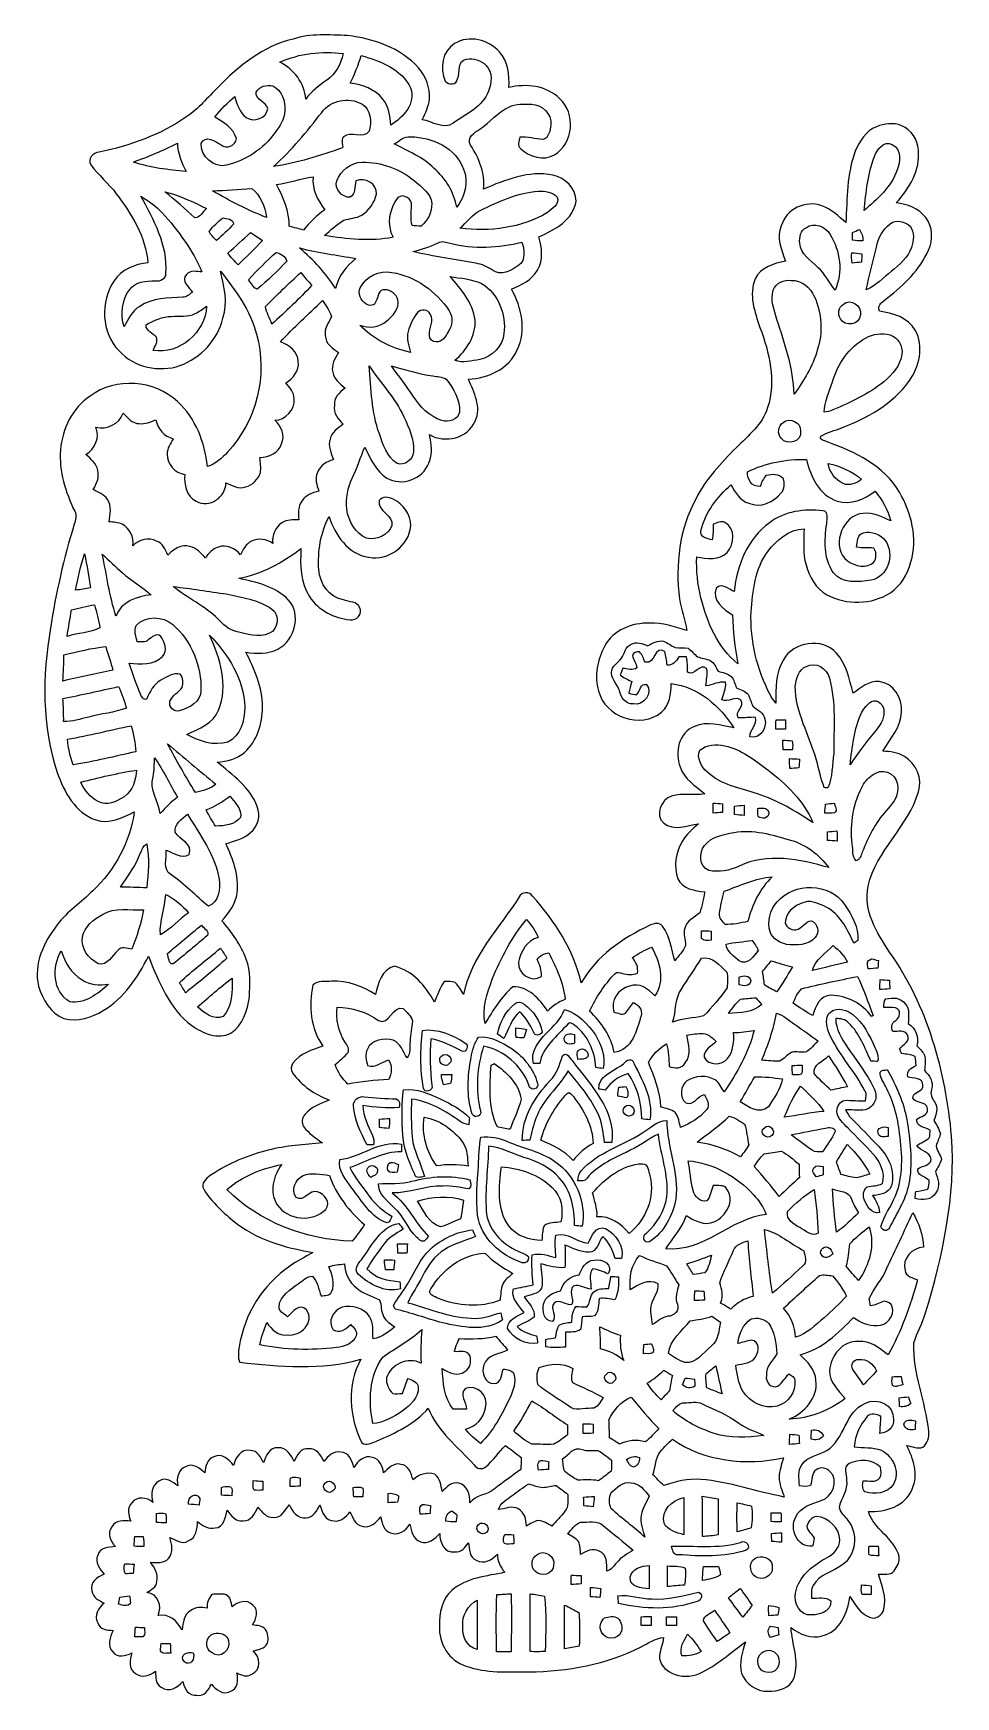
# Model space of a CAD drawing. Header units: centimetres. Extents: x -7 to 7, y -12.6 to 12.6.
import ezdxf

# ---------------------------------------------------------------- set-up
doc = ezdxf.new("R2010")
doc.units = ezdxf.units.CM
doc.header["$MEASUREMENT"] = 0
doc.layers.add('Camada 1', color=7, linetype='Continuous')

msp = doc.modelspace()

# ---------------------------------------------------------------- linework, layer by layer
at = {"layer": 'Camada 1', "color": 156}
for points, knots in [([(-3.09104, 12.55535), (-2.82363, 12.64319), (-2.53858, 12.6185), (-2.26201, 12.60862), (-2.26201, 12.60862), (-1.86655, 12.55994), (-1.45486, 12.42271), (-1.18251, 12.11791), (-1.18251, 12.11791), (-1.07526, 11.98668), (-1.00329, 11.81593), (-1.01847, 11.64413), (-1.01847, 11.64413), (-1.02834, 11.53125), (-1.08162, 11.42964), (-1.12606, 11.32769), (-1.12606, 11.32769), (-0.97225, 11.3044), (-0.80715, 11.17247), (-0.65829, 11.27689), (-0.65829, 11.27689), (-0.46002, 11.4113), (-0.21307, 11.52277), (-0.1203, 11.76055), (-0.1203, 11.76055), (-0.07408, 11.88472), (-0.05009, 12.0537), (-0.15769, 12.1539), (-0.15769, 12.1539), (-0.23176, 12.23468), (-0.35102, 12.26466), (-0.45685, 12.2495), (-0.45685, 12.2495), (-0.60184, 12.23044), (-0.54434, 12.04983), (-0.58985, 11.9514), (-0.58985, 11.9514), (-0.60184, 11.85333), (-0.72531, 11.85086), (-0.77823, 11.91683), (-0.77823, 11.91683), (-0.86535, 12.10662), (-0.8262, 12.37615), (-0.635, 12.48727), (-0.635, 12.48727), (-0.41663, 12.62345), (-0.11747, 12.54301), (0.04726, 12.35957), (0.04726, 12.35957), (0.17533, 12.21104), (0.20214, 12.00679), (0.18837, 11.81805), (0.18837, 11.81805), (0.4512, 11.88085), (0.762, 11.85121), (0.95956, 11.64907), (0.95956, 11.64907), (1.21214, 11.42823), (1.17122, 10.96997), (0.88477, 10.79712), (0.88477, 10.79712), (0.71895, 10.69692), (0.50341, 10.7643), (0.36865, 10.88636), (0.36865, 10.88636), (0.3048, 10.93045), (0.34536, 11.00596), (0.35665, 11.06522), (0.35665, 11.06522), (0.47449, 11.06946), (0.58807, 11.03595), (0.70484, 11.02642), (0.70484, 11.02642), (0.80291, 11.0497), (0.81597, 11.17035), (0.82656, 11.25361), (0.82656, 11.25361), (0.84349, 11.4187), (0.69074, 11.56193), (0.53092, 11.56441), (0.53092, 11.56441), (0.41627, 11.56863), (0.2942, 11.57534), (0.18908, 11.52136), (0.18908, 11.52136), (0.01622, 11.44587), (-0.09418, 11.28465), (-0.25259, 11.18763), (-0.25259, 11.18763), (-0.33267, 11.13472), (-0.45649, 11.05569), (-0.39193, 10.94351), (-0.39193, 10.94351), (-0.2667, 10.74243), (-0.16544, 10.51525), (-0.19543, 10.27217), (-0.19543, 10.27217), (0.1337, 10.41682), (0.49283, 10.55793), (0.85865, 10.48737), (0.85865, 10.48737), (1.04386, 10.44821), (1.21038, 10.28734), (1.21002, 10.09156), (1.21002, 10.09156), (1.16662, 9.80474), (0.88688, 9.65234), (0.64523, 9.54933), (0.64523, 9.54933), (0.69108, 9.38459), (0.71472, 9.19832), (0.62476, 9.04346), (0.62476, 9.04346), (0.54397, 8.8907), (0.37923, 8.81768), (0.22825, 8.75276), (0.22825, 8.75276), (0.38559, 8.47619), (0.45966, 8.12553), (0.31503, 7.82813), (0.31503, 7.82813), (0.19368, 7.54062), (-0.12805, 7.39985), (-0.42333, 7.38328), (-0.42333, 7.38328), (-0.34395, 7.18538), (-0.21978, 6.96029), (-0.32385, 6.74792), (-0.32385, 6.74792), (-0.43039, 6.48545), (-0.7821, 6.40257), (-1.0174, 6.5412), (-1.0174, 6.5412), (-0.98178, 6.40009), (-0.96872, 6.24699), (-1.02763, 6.10975), (-1.02763, 6.10975), (-1.1176, 5.86598), (-1.44073, 5.74852), (-1.66546, 5.8801), (-1.66546, 5.8801), (-1.83549, 5.98557), (-1.91593, 6.17748), (-1.99777, 6.35105), (-1.99777, 6.35105), (-2.06798, 6.19972), (-2.11242, 6.03744), (-2.18756, 5.88822), (-2.18756, 5.88822), (-2.26201, 5.74004), (-2.28952, 5.57035), (-2.27576, 5.40597), (-2.27576, 5.40597), (-2.24613, 5.22639), (-2.14558, 5.04155), (-1.97238, 4.96569), (-1.97238, 4.96569), (-1.82279, 4.93006), (-1.64535, 5.0119), (-1.59066, 5.15761), (-1.59066, 5.15761), (-1.56138, 5.32236), (-1.80939, 5.3735), (-1.78257, 5.53861), (-1.78257, 5.53861), (-1.73319, 5.61128), (-1.63688, 5.59187), (-1.56915, 5.56012), (-1.56915, 5.56012), (-1.41569, 5.48781), (-1.29716, 5.32729), (-1.30281, 5.15372), (-1.30281, 5.15372), (-1.32257, 4.84786), (-1.64499, 4.61963), (-1.94098, 4.67571), (-1.94098, 4.67571), (-2.25531, 4.72615), (-2.45463, 5.01261), (-2.54212, 5.29802), (-2.54212, 5.29802), (-2.67263, 5.05283), (-2.71885, 4.76355), (-2.69945, 4.48802), (-2.69945, 4.48802), (-2.68605, 4.27496), (-2.54034, 4.07), (-2.32409, 4.02766), (-2.32409, 4.02766), (-2.24119, 3.99413), (-2.11384, 4.00826), (-2.0761, 3.91018), (-2.0761, 3.91018), (-2.03412, 3.81776), (-2.12372, 3.70699), (-2.22284, 3.72674), (-2.22284, 3.72674), (-2.46274, 3.75038), (-2.70862, 3.86785), (-2.8388, 4.07775), (-2.8388, 4.07775), (-2.9845, 4.2919), (-2.98379, 4.5593), (-2.97039, 4.80764), (-2.97039, 4.80764), (-3.25296, 4.59775), (-3.56588, 4.41819), (-3.91724, 4.35645), (-3.91724, 4.35645), (-3.64983, 4.30072), (-3.36303, 4.23333), (-3.16476, 4.03189), (-3.16476, 4.03189), (-2.95768, 3.8107), (-3.06, 3.41241), (-3.32246, 3.28188), (-3.32246, 3.28188), (-3.47027, 3.20075), (-3.64701, 3.20745), (-3.80824, 3.23427), (-3.80824, 3.23427), (-3.67665, 2.9732), (-3.55423, 2.69699), (-3.55528, 2.39888), (-3.55528, 2.39888), (-3.55952, 2.14806), (-3.63573, 1.88277), (-3.82658, 1.70992), (-3.82658, 1.70992), (-3.94088, 1.61113), (-4.09434, 1.57444), (-4.2418, 1.5635), (-4.2418, 1.5635), (-4.01425, 1.36489), (-3.73909, 1.18392), (-3.63502, 0.88511), (-3.63502, 0.88511), (-3.57823, 0.74999), (-3.62479, 0.58313), (-3.73732, 0.49142), (-3.73732, 0.49142), (-3.83962, 0.39511), (-3.98144, 0.36512), (-4.1102, 0.32173), (-4.1102, 0.32173), (-4.00578, 0.0889), (-3.90525, -0.16262), (-3.94229, -0.42367), (-3.94229, -0.42367), (-3.95851, -0.58985), (-4.06118, -0.72955), (-4.17125, -0.84878), (-4.17125, -0.84878), (-4.02449, -1.02729), (-3.88196, -1.21425), (-3.8033, -1.43403), (-3.8033, -1.43403), (-3.72674, -1.615), (-3.74543, -1.8168), (-3.75462, -2.00837), (-3.75462, -2.00837), (-3.78354, -2.21297), (-3.84986, -2.44264), (-4.03684, -2.55729), (-4.03684, -2.55729), (-4.23298, -2.66452), (-4.46122, -2.55869), (-4.62808, -2.44369), (-4.62808, -2.44369), (-4.97382, -2.18934), (-5.13326, -1.77375), (-5.28849, -1.38994), (-5.28849, -1.38994), (-5.45358, -1.70814), (-5.65643, -2.02881), (-5.97464, -2.21297), (-5.97464, -2.21297), (-6.15032, -2.32339), (-6.36729, -2.39112), (-6.57294, -2.33432), (-6.57294, -2.33432), (-6.7811, -2.25918), (-6.89327, -2.04364), (-6.95854, -1.84572), (-6.95854, -1.84572), (-7.03862, -1.50883), (-6.87916, -1.17052), (-6.67419, -0.91052), (-6.67419, -0.91052), (-6.52356, -0.70872), (-6.31155, -0.56832), (-6.13339, -0.3937), (-6.13339, -0.3937), (-5.79931, -0.07761), (-5.56436, 0.34854), (-5.50367, 0.8068), (-5.50367, 0.8068), (-5.68289, 0.71366), (-5.88398, 0.61453), (-6.08965, 0.68509), (-6.08965, 0.68509), (-6.40537, 0.79092), (-6.56943, 1.11159), (-6.67349, 1.40511), (-6.67349, 1.40511), (-6.91127, 2.10855), (-6.90245, 2.87126), (-6.77757, 3.59621), (-6.77757, 3.59621), (-6.695, 4.13244), (-6.57506, 4.66336), (-6.41526, 5.18195), (-6.41526, 5.18195), (-6.39726, 5.24474), (-6.37117, 5.31495), (-6.40961, 5.37598), (-6.40961, 5.37598), (-6.54755, 5.66525), (-6.65373, 5.98382), (-6.6241, 6.30836), (-6.6241, 6.30836), (-6.60011, 6.62869), (-6.44277, 6.94407), (-6.17466, 7.12823), (-6.17466, 7.12823), (-5.7859, 7.4168), (-5.19711, 7.3741), (-4.84681, 7.04249), (-4.84681, 7.04249), (-4.56812, 6.79379), (-4.43264, 6.4209), (-4.39032, 6.05754), (-4.39032, 6.05754), (-4.26649, 6.09177), (-4.17371, 6.18525), (-4.08657, 6.2745), (-4.08657, 6.2745), (-3.64455, 6.7437), (-3.47274, 7.44677), (-3.64455, 8.06767), (-3.64455, 8.06767), (-3.74085, 8.42926), (-3.96416, 8.73548), (-4.19276, 9.02441), (-4.19276, 9.02441), (-4.13419, 8.79298), (-4.08199, 8.54886), (-4.15571, 8.31391), (-4.15571, 8.31391), (-4.23333, 7.98159), (-4.49262, 7.70854), (-4.80905, 7.58966), (-4.80905, 7.58966), (-5.1255, 7.48524), (-5.50579, 7.56284), (-5.73405, 7.81261), (-5.73405, 7.81261), (-6.00745, 8.09237), (-6.02192, 8.56156), (-5.81166, 8.88153), (-5.81166, 8.88153), (-5.69736, 9.05157), (-5.49521, 9.13482), (-5.2966, 9.15211), (-5.2966, 9.15211), (-5.32765, 9.54617), (-5.5446, 9.89576), (-5.77708, 10.20374), (-5.77708, 10.20374), (-5.89033, 10.36143), (-6.04801, 10.48103), (-6.1602, 10.63872), (-6.1602, 10.63872), (-6.22406, 10.7262), (-6.12985, 10.82957), (-6.03744, 10.83451), (-6.03744, 10.83451), (-5.56753, 10.93505), (-5.10329, 11.09768), (-4.70712, 11.37531), (-4.70712, 11.37531), (-4.52542, 11.49561), (-4.38891, 11.66847), (-4.23438, 11.81911), (-4.23438, 11.81911), (-3.919, 12.1479), (-3.54259, 12.4467), (-3.09104, 12.55535)], [0, 0, 0, 0, 0.01020408, 0.01020408, 0.01020408, 0.01020408, 0.02040816, 0.02040816, 0.02040816, 0.02040816, 0.03061224, 0.03061224, 0.03061224, 0.03061224, 0.04081633, 0.04081633, 0.04081633, 0.04081633, 0.05102041, 0.05102041, 0.05102041, 0.05102041, 0.06122449, 0.06122449, 0.06122449, 0.06122449, 0.07142857, 0.07142857, 0.07142857, 0.07142857, 0.08163265, 0.08163265, 0.08163265, 0.08163265, 0.09183673, 0.09183673, 0.09183673, 0.09183673, 0.10204082, 0.10204082, 0.10204082, 0.10204082, 0.1122449, 0.1122449, 0.1122449, 0.1122449, 0.12244898, 0.12244898, 0.12244898, 0.12244898, 0.13265306, 0.13265306, 0.13265306, 0.13265306, 0.14285714, 0.14285714, 0.14285714, 0.14285714, 0.15306122, 0.15306122, 0.15306122, 0.15306122, 0.16326531, 0.16326531, 0.16326531, 0.16326531, 0.17346939, 0.17346939, 0.17346939, 0.17346939, 0.18367347, 0.18367347, 0.18367347, 0.18367347, 0.19387755, 0.19387755, 0.19387755, 0.19387755, 0.20408163, 0.20408163, 0.20408163, 0.20408163, 0.21428571, 0.21428571, 0.21428571, 0.21428571, 0.2244898, 0.2244898, 0.2244898, 0.2244898, 0.23469388, 0.23469388, 0.23469388, 0.23469388, 0.24489796, 0.24489796, 0.24489796, 0.24489796, 0.25510204, 0.25510204, 0.25510204, 0.25510204, 0.26530612, 0.26530612, 0.26530612, 0.26530612, 0.2755102, 0.2755102, 0.2755102, 0.2755102, 0.28571429, 0.28571429, 0.28571429, 0.28571429, 0.29591837, 0.29591837, 0.29591837, 0.29591837, 0.30612245, 0.30612245, 0.30612245, 0.30612245, 0.31632653, 0.31632653, 0.31632653, 0.31632653, 0.32653061, 0.32653061, 0.32653061, 0.32653061, 0.33673469, 0.33673469, 0.33673469, 0.33673469, 0.34693878, 0.34693878, 0.34693878, 0.34693878, 0.35714286, 0.35714286, 0.35714286, 0.35714286, 0.36734694, 0.36734694, 0.36734694, 0.36734694, 0.37755102, 0.37755102, 0.37755102, 0.37755102, 0.3877551, 0.3877551, 0.3877551, 0.3877551, 0.39795918, 0.39795918, 0.39795918, 0.39795918, 0.40816327, 0.40816327, 0.40816327, 0.40816327, 0.41836735, 0.41836735, 0.41836735, 0.41836735, 0.42857143, 0.42857143, 0.42857143, 0.42857143, 0.43877551, 0.43877551, 0.43877551, 0.43877551, 0.44897959, 0.44897959, 0.44897959, 0.44897959, 0.45918367, 0.45918367, 0.45918367, 0.45918367, 0.46938776, 0.46938776, 0.46938776, 0.46938776, 0.47959184, 0.47959184, 0.47959184, 0.47959184, 0.48979592, 0.48979592, 0.48979592, 0.48979592, 0.5, 0.5, 0.5, 0.5, 0.51020408, 0.51020408, 0.51020408, 0.51020408, 0.52040816, 0.52040816, 0.52040816, 0.52040816, 0.53061224, 0.53061224, 0.53061224, 0.53061224, 0.54081633, 0.54081633, 0.54081633, 0.54081633, 0.55102041, 0.55102041, 0.55102041, 0.55102041, 0.56122449, 0.56122449, 0.56122449, 0.56122449, 0.57142857, 0.57142857, 0.57142857, 0.57142857, 0.58163265, 0.58163265, 0.58163265, 0.58163265, 0.59183673, 0.59183673, 0.59183673, 0.59183673, 0.60204082, 0.60204082, 0.60204082, 0.60204082, 0.6122449, 0.6122449, 0.6122449, 0.6122449, 0.62244898, 0.62244898, 0.62244898, 0.62244898, 0.63265306, 0.63265306, 0.63265306, 0.63265306, 0.64285714, 0.64285714, 0.64285714, 0.64285714, 0.65306122, 0.65306122, 0.65306122, 0.65306122, 0.66326531, 0.66326531, 0.66326531, 0.66326531, 0.67346939, 0.67346939, 0.67346939, 0.67346939, 0.68367347, 0.68367347, 0.68367347, 0.68367347, 0.69387755, 0.69387755, 0.69387755, 0.69387755, 0.70408163, 0.70408163, 0.70408163, 0.70408163, 0.71428571, 0.71428571, 0.71428571, 0.71428571, 0.7244898, 0.7244898, 0.7244898, 0.7244898, 0.73469388, 0.73469388, 0.73469388, 0.73469388, 0.74489796, 0.74489796, 0.74489796, 0.74489796, 0.75510204, 0.75510204, 0.75510204, 0.75510204, 0.76530612, 0.76530612, 0.76530612, 0.76530612, 0.7755102, 0.7755102, 0.7755102, 0.7755102, 0.78571429, 0.78571429, 0.78571429, 0.78571429, 0.79591837, 0.79591837, 0.79591837, 0.79591837, 0.80612245, 0.80612245, 0.80612245, 0.80612245, 0.81632653, 0.81632653, 0.81632653, 0.81632653, 0.82653061, 0.82653061, 0.82653061, 0.82653061, 0.83673469, 0.83673469, 0.83673469, 0.83673469, 0.84693878, 0.84693878, 0.84693878, 0.84693878, 0.85714286, 0.85714286, 0.85714286, 0.85714286, 0.86734694, 0.86734694, 0.86734694, 0.86734694, 0.87755102, 0.87755102, 0.87755102, 0.87755102, 0.8877551, 0.8877551, 0.8877551, 0.8877551, 0.89795918, 0.89795918, 0.89795918, 0.89795918, 0.90816327, 0.90816327, 0.90816327, 0.90816327, 0.91836735, 0.91836735, 0.91836735, 0.91836735, 0.92857143, 0.92857143, 0.92857143, 0.92857143, 0.93877551, 0.93877551, 0.93877551, 0.93877551, 0.94897959, 0.94897959, 0.94897959, 0.94897959, 0.95918367, 0.95918367, 0.95918367, 0.95918367, 0.96938776, 0.96938776, 0.96938776, 0.96938776, 0.97959184, 0.97959184, 0.97959184, 0.97959184, 1, 1, 1, 1]), ([(-3.29177, 12.20222), (-3.29177, 12.20222), (-3.29177, 12.20222), (-3.29177, 12.20222), (-3.29177, 12.20222), (-3.07552, 12.09569), (-2.9157, 11.88649), (-2.89772, 11.64201), (-2.89772, 11.64201), (-2.81164, 11.75914), (-2.69699, 11.84839), (-2.5781, 11.92952), (-2.5781, 11.92952), (-2.44298, 12.02372), (-2.36185, 12.17576), (-2.32833, 12.33416), (-2.32833, 12.33416), (-2.65289, 12.37755), (-2.99295, 12.34052), (-3.29177, 12.20222)], [0, 0, 0, 0, 0.16666667, 0.16666667, 0.16666667, 0.16666667, 0.33333333, 0.33333333, 0.33333333, 0.33333333, 0.5, 0.5, 0.5, 0.5, 0.66666667, 0.66666667, 0.66666667, 0.66666667, 1, 1, 1, 1]), ([(-2.22215, 11.88543), (-2.22215, 11.88543), (-2.22215, 11.88543), (-2.22215, 11.88543), (-2.22215, 11.88543), (-2.03763, 11.86074), (-1.84467, 11.79583), (-1.72614, 11.64343), (-1.72614, 11.64343), (-1.63442, 11.5323), (-1.6196, 11.38413), (-1.60267, 11.24655), (-1.60267, 11.24655), (-1.41922, 11.36614), (-1.21849, 11.57393), (-1.30598, 11.81276), (-1.30598, 11.81276), (-1.43968, 12.1031), (-1.76776, 12.22269), (-2.05493, 12.30383), (-2.05493, 12.30383), (-2.09797, 12.15954), (-2.15406, 12.01984), (-2.22215, 11.88543)], [0, 0, 0, 0, 0.14285714, 0.14285714, 0.14285714, 0.14285714, 0.28571429, 0.28571429, 0.28571429, 0.28571429, 0.42857143, 0.42857143, 0.42857143, 0.42857143, 0.57142857, 0.57142857, 0.57142857, 0.57142857, 0.71428571, 0.71428571, 0.71428571, 0.71428571, 1, 1, 1, 1]), ([(-3.653, 11.74573), (-3.653, 11.74573), (-3.653, 11.74573), (-3.653, 11.74573), (-3.653, 11.74573), (-3.66148, 11.6265), (-3.50202, 11.59968), (-3.47239, 11.49879), (-3.47239, 11.49879), (-3.49179, 11.35274), (-3.68864, 11.28077), (-3.80541, 11.36437), (-3.80541, 11.36437), (-3.90348, 11.44198), (-3.9437, 11.56476), (-3.97615, 11.68047), (-3.97615, 11.68047), (-4.08834, 11.58839), (-4.18782, 11.48185), (-4.27848, 11.36896), (-4.27848, 11.36896), (-4.14513, 11.29242), (-3.99591, 11.20034), (-3.95252, 11.04265), (-3.95252, 11.04265), (-3.96239, 10.9354), (-4.10104, 10.87331), (-4.18394, 10.94705), (-4.18394, 10.94705), (-4.2672, 11.00348), (-4.43301, 11.10509), (-4.48663, 10.9661), (-4.48663, 10.9661), (-4.50639, 10.777), (-4.29012, 10.58932), (-4.10245, 10.63766), (-4.10245, 10.63766), (-3.81, 10.7068), (-3.54153, 10.88248), (-3.36761, 11.12872), (-3.36761, 11.12872), (-3.29742, 11.22962), (-3.21522, 11.33686), (-3.21627, 11.46633), (-3.21627, 11.46633), (-3.20462, 11.61062), (-3.26284, 11.77643), (-3.39724, 11.84557), (-3.39724, 11.84557), (-3.49003, 11.86356), (-3.60961, 11.83922), (-3.653, 11.74573)], [0, 0, 0, 0, 0.07142857, 0.07142857, 0.07142857, 0.07142857, 0.14285714, 0.14285714, 0.14285714, 0.14285714, 0.21428571, 0.21428571, 0.21428571, 0.21428571, 0.28571429, 0.28571429, 0.28571429, 0.28571429, 0.35714286, 0.35714286, 0.35714286, 0.35714286, 0.42857143, 0.42857143, 0.42857143, 0.42857143, 0.5, 0.5, 0.5, 0.5, 0.57142857, 0.57142857, 0.57142857, 0.57142857, 0.64285714, 0.64285714, 0.64285714, 0.64285714, 0.71428571, 0.71428571, 0.71428571, 0.71428571, 0.78571429, 0.78571429, 0.78571429, 0.78571429, 0.85714286, 0.85714286, 0.85714286, 0.85714286, 1, 1, 1, 1]), ([(-2.6543, 11.44023), (-2.6543, 11.44023), (-2.6543, 11.44023), (-2.6543, 11.44023), (-2.6543, 11.44023), (-2.88042, 11.1513), (-3.10832, 10.86061), (-3.38701, 10.61931), (-3.38701, 10.61931), (-3.02648, 10.66518), (-2.67899, 10.7837), (-2.3368, 10.90224), (-2.3368, 10.90224), (-2.3315, 10.95551), (-2.36748, 11.02324), (-2.32516, 11.06699), (-2.32516, 11.06699), (-2.21473, 11.17211), (-2.03129, 11.01972), (-1.93533, 11.15236), (-1.93533, 11.15236), (-1.8923, 11.29523), (-1.90465, 11.48468), (-2.04645, 11.56899), (-2.04645, 11.56899), (-2.24119, 11.678), (-2.52589, 11.63002), (-2.6543, 11.44023)], [0, 0, 0, 0, 0.125, 0.125, 0.125, 0.125, 0.25, 0.25, 0.25, 0.25, 0.375, 0.375, 0.375, 0.375, 0.5, 0.5, 0.5, 0.5, 0.625, 0.625, 0.625, 0.625, 0.75, 0.75, 0.75, 0.75, 1, 1, 1, 1]), ([(5.77427, 11.22221), (5.89492, 11.26912), (6.03603, 11.291), (6.15879, 11.23703), (6.15879, 11.23703), (6.30202, 11.17141), (6.40715, 11.02642), (6.41278, 10.86696), (6.41278, 10.86696), (6.44806, 10.56216), (6.27167, 10.28347), (6.0773, 10.06581), (6.0773, 10.06581), (6.24628, 10.0464), (6.41738, 9.97795), (6.52497, 9.84108), (6.52497, 9.84108), (6.63539, 9.70174), (6.63857, 9.5017), (6.56554, 9.34437), (6.56554, 9.34437), (6.43361, 9.05087), (6.19936, 8.81768), (5.94783, 8.62365), (5.94783, 8.62365), (5.88256, 8.56932), (5.77778, 8.51781), (5.81976, 8.41622), (5.81976, 8.41622), (6.02473, 8.3887), (6.25581, 8.32237), (6.36622, 8.13082), (6.36622, 8.13082), (6.50451, 7.88175), (6.42443, 7.57096), (6.26816, 7.34976), (6.26816, 7.34976), (6.02333, 7.00405), (5.63455, 6.79908), (5.25039, 6.64491), (5.25039, 6.64491), (5.14561, 6.59906), (5.02673, 6.58213), (4.93148, 6.51791), (4.93148, 6.51791), (4.89232, 6.46289), (4.99285, 6.45125), (5.02462, 6.43008), (5.02462, 6.43008), (5.44865, 6.28156), (5.88785, 6.06707), (6.12598, 5.66666), (6.12598, 5.66666), (6.30483, 5.35057), (6.40785, 4.96322), (6.29954, 4.60621), (6.29954, 4.60621), (6.25052, 4.42241), (6.1482, 4.24568), (5.98805, 4.13807), (5.98805, 4.13807), (5.70371, 3.95145), (5.31847, 3.94828), (5.02108, 4.10598), (5.02108, 4.10598), (4.85493, 4.20193), (4.75368, 4.37902), (4.705, 4.55965), (4.705, 4.55965), (4.65313, 4.73745), (4.67395, 4.92512), (4.67501, 5.1075), (4.67501, 5.1075), (4.44429, 5.10329), (4.25908, 4.93747), (4.12433, 4.76566), (4.12433, 4.76566), (3.92994, 4.50144), (3.89431, 4.16348), (3.87068, 3.84632), (3.87068, 3.84632), (3.85127, 3.40713), (3.96309, 2.96757), (4.16277, 2.57774), (4.16277, 2.57774), (4.18465, 2.53471), (4.2164, 2.49731), (4.2485, 2.46097), (4.2485, 2.46097), (4.24956, 2.68323), (4.23333, 2.92347), (4.36138, 3.1182), (4.36138, 3.1182), (4.51448, 3.39266), (4.94841, 3.46004), (5.16395, 3.22438), (5.16395, 3.22438), (5.31705, 3.0554), (5.36397, 2.82397), (5.42042, 2.61055), (5.42042, 2.61055), (5.53895, 2.69239), (5.66032, 2.80246), (5.81589, 2.78589), (5.81589, 2.78589), (6.03496, 2.76647), (6.17185, 2.53188), (6.15667, 2.32728), (6.15667, 2.32728), (6.14927, 2.09585), (5.98594, 1.91664), (5.87162, 1.72895), (5.87162, 1.72895), (5.98382, 1.72013), (6.10129, 1.71097), (6.19972, 1.64958), (6.19972, 1.64958), (6.37575, 1.54128), (6.48511, 1.31197), (6.41208, 1.11019), (6.41208, 1.11019), (6.26251, 0.57996), (5.77215, 0.21802), (5.64832, -0.32278), (5.64832, -0.32278), (5.56965, -0.69285), (5.78167, -1.03116), (5.97605, -1.32608), (5.97605, -1.32608), (6.55109, -2.14524), (6.82978, -3.13796), (6.9169, -4.12608), (6.9169, -4.12608), (6.98005, -5.03802), (6.7832, -5.94325), (6.5211, -6.81107), (6.5211, -6.81107), (6.4777, -6.96948), (6.38986, -7.11093), (6.34223, -7.26722), (6.34223, -7.26722), (6.32919, -7.72724), (6.52251, -8.15833), (6.56978, -8.61094), (6.56978, -8.61094), (6.58424, -8.70055), (6.54967, -8.79474), (6.48194, -8.85506), (6.48194, -8.85506), (6.40009, -8.884), (6.31613, -8.84025), (6.23605, -8.8265), (6.23605, -8.8265), (6.33659, -9.02899), (6.42196, -9.26994), (6.31684, -9.48901), (6.31684, -9.48901), (6.217, -9.75147), (5.91043, -9.84425), (5.65326, -9.83121), (5.65326, -9.83121), (5.73546, -10.1025), (6.0459, -10.23549), (6.12069, -10.51277), (6.12069, -10.51277), (6.13268, -10.5939), (6.08753, -10.67047), (6.04237, -10.73431), (6.04237, -10.73431), (5.98981, -10.80981), (5.88222, -10.771), (5.80531, -10.78406), (5.80531, -10.78406), (5.85399, -10.95587), (5.9376, -11.13754), (5.88644, -11.31817), (5.88644, -11.31817), (5.8688, -11.4106), (5.75909, -11.48221), (5.67055, -11.43635), (5.67055, -11.43635), (5.52732, -11.38344), (5.44724, -11.24479), (5.37209, -11.12131), (5.37209, -11.12131), (5.33646, -11.36791), (5.22357, -11.66035), (4.95158, -11.71928), (4.95158, -11.71928), (4.78048, -11.77607), (4.61081, -11.70057), (4.4771, -11.59651), (4.4771, -11.59651), (4.49192, -11.85016), (4.6101, -12.10804), (4.5233, -12.35957), (4.5233, -12.35957), (4.46829, -12.51832), (4.27848, -12.57017), (4.12679, -12.56488), (4.12679, -12.56488), (3.95357, -12.57017), (3.79236, -12.45129), (3.72638, -12.29501), (3.72638, -12.29501), (3.68158, -12.13272), (3.7352, -11.96728), (3.78529, -11.81311), (3.78529, -11.81311), (3.55669, -11.97856), (3.34503, -12.17224), (3.08751, -12.29395), (3.08751, -12.29395), (2.95485, -12.34687), (2.79717, -12.35709), (2.66805, -12.28865), (2.66805, -12.28865), (2.56611, -12.2435), (2.47297, -12.14472), (2.47826, -12.0276), (2.47826, -12.0276), (2.49202, -11.93165), (2.52589, -11.83993), (2.54105, -11.74467), (2.54105, -11.74467), (2.41265, -11.76055), (2.30433, -11.83428), (2.19145, -11.89107), (2.19145, -11.89107), (1.67004, -12.16166), (1.07843, -12.26078), (0.49564, -12.26889), (0.49564, -12.26889), (0.17533, -12.26855), (-0.15699, -12.29218), (-0.46319, -12.1807), (-0.46319, -12.1807), (-0.71825, -12.10451), (-0.88265, -11.83075), (-0.86676, -11.57111), (-0.86676, -11.57111), (-0.86676, -11.3792), (-0.83431, -11.164), (-0.67909, -11.03312), (-0.67909, -11.03312), (-0.4579, -10.83415), (-0.14887, -10.8158), (0.12805, -10.75548), (0.12805, -10.75548), (0.06032, -10.67822), (0.01729, -10.58367), (0.0141, -10.48032), (0.0141, -10.48032), (-0.06631, -10.56674), (-0.18944, -10.63554), (-0.30585, -10.5731), (-0.30585, -10.5731), (-0.4138, -10.52971), (-0.40852, -10.40129), (-0.42262, -10.30569), (-0.42262, -10.30569), (-0.47695, -10.37237), (-0.53516, -10.46091), (-0.635, -10.44539), (-0.635, -10.44539), (-0.79269, -10.46902), (-0.86254, -10.29475), (-0.86042, -10.16599), (-0.86042, -10.16599), (-0.93486, -10.24431), (-1.03928, -10.3385), (-1.15605, -10.28982), (-1.15605, -10.28982), (-1.27034, -10.25771), (-1.2908, -10.12437), (-1.3148, -10.02595), (-1.3148, -10.02595), (-1.37795, -10.1226), (-1.49224, -10.20726), (-1.61149, -10.1533), (-1.61149, -10.1533), (-1.71767, -10.12155), (-1.7413, -10.00583), (-1.75612, -9.91129), (-1.75612, -9.91129), (-1.82386, -9.99666), (-1.92263, -10.08768), (-2.04152, -10.05628), (-2.04152, -10.05628), (-2.14806, -10.03723), (-2.18227, -9.92082), (-2.22566, -9.83791), (-2.22566, -9.83791), (-2.28881, -9.90669), (-2.36149, -9.99277), (-2.46661, -9.97267), (-2.46661, -9.97267), (-2.59961, -9.97584), (-2.65289, -9.83755), (-2.68286, -9.73137), (-2.68286, -9.73137), (-2.72873, -9.81638), (-2.78129, -9.92292), (-2.89312, -9.92575), (-2.89312, -9.92575), (-3.02331, -9.94409), (-3.10232, -9.82839), (-3.14959, -9.72572), (-3.14959, -9.72572), (-3.21027, -9.80827), (-3.26354, -9.9314), (-3.38666, -9.92082), (-3.38666, -9.92082), (-3.49391, -9.92964), (-3.56093, -9.83684), (-3.62479, -9.767), (-3.62479, -9.767), (-3.671, -9.85697), (-3.72568, -9.98114), (-3.8481, -9.97091), (-3.8481, -9.97091), (-3.96275, -9.99243), (-4.03224, -9.89047), (-4.09397, -9.81287), (-4.09397, -9.81287), (-4.11868, -9.91481), (-4.13878, -10.07604), (-4.27248, -10.08097), (-4.27248, -10.08097), (-4.3762, -10.10603), (-4.4658, -10.04922), (-4.5406, -9.98502), (-4.5406, -9.98502), (-4.54554, -10.09614), (-4.56318, -10.23267), (-4.68241, -10.27923), (-4.68241, -10.27923), (-4.77731, -10.33709), (-4.87432, -10.263), (-4.96111, -10.22597), (-4.96111, -10.22597), (-4.9343, -10.32898), (-4.90431, -10.45316), (-4.98122, -10.54347), (-4.98122, -10.54347), (-5.05142, -10.62002), (-5.16361, -10.61154), (-5.2578, -10.60097), (-5.2578, -10.60097), (-5.1964, -10.68634), (-5.13186, -10.78476), (-5.16113, -10.89589), (-5.16113, -10.89589), (-5.16254, -10.98232), (-5.25144, -11.01936), (-5.31213, -11.0624), (-5.31213, -11.0624), (-5.13997, -11.07581), (-5.07824, -11.2709), (-5.14103, -11.4127), (-5.14103, -11.4127), (-4.97804, -11.37532), (-4.84681, -11.4995), (-4.7759, -11.63214), (-4.7759, -11.63214), (-4.76144, -11.5256), (-4.75509, -11.39013), (-4.64502, -11.33581), (-4.64502, -11.33581), (-4.5727, -11.28289), (-4.48132, -11.28253), (-4.39737, -11.30053), (-4.39737, -11.30053), (-4.40619, -11.22186), (-4.36562, -11.15484), (-4.3254, -11.09169), (-4.3254, -11.09169), (-4.25379, -11.08886), (-4.18007, -11.07687), (-4.10915, -11.09591), (-4.10915, -11.09591), (-4.03718, -11.12943), (-4.03294, -11.21233), (-4.01813, -11.28041), (-4.01813, -11.28041), (-3.93135, -11.20598), (-3.79482, -11.15413), (-3.70416, -11.25361), (-3.70416, -11.25361), (-3.59867, -11.33157), (-3.65195, -11.46598), (-3.70769, -11.55629), (-3.70769, -11.55629), (-3.64101, -11.56899), (-3.55211, -11.55734), (-3.51155, -11.62543), (-3.51155, -11.62543), (-3.46604, -11.6833), (-3.46216, -11.76372), (-3.48085, -11.83286), (-3.48085, -11.83286), (-3.52036, -11.91577), (-3.61843, -11.93095), (-3.69887, -11.95139), (-3.69887, -11.95139), (-3.57928, -12.03607), (-3.57116, -12.2435), (-3.71756, -12.30488), (-3.71756, -12.30488), (-3.79024, -12.36132), (-3.87278, -12.31652), (-3.94475, -12.28548), (-3.94475, -12.28548), (-3.92077, -12.38778), (-3.92606, -12.53137), (-4.04741, -12.56736), (-4.04741, -12.56736), (-4.15748, -12.63015), (-4.26261, -12.53455), (-4.33069, -12.45588), (-4.33069, -12.45588), (-4.37656, -12.54195), (-4.43476, -12.64708), (-4.55083, -12.6252), (-4.55083, -12.6252), (-4.67854, -12.6432), (-4.74451, -12.52078), (-4.76744, -12.41565), (-4.76744, -12.41565), (-4.8454, -12.50914), (-4.97945, -12.58958), (-5.09305, -12.50173), (-5.09305, -12.50173), (-5.189, -12.4587), (-5.17348, -12.34651), (-5.18266, -12.26078), (-5.18266, -12.26078), (-5.27049, -12.32076), (-5.39009, -12.37226), (-5.48393, -12.29218), (-5.48393, -12.29218), (-5.60246, -12.23151), (-5.56506, -12.08369), (-5.54319, -11.97963), (-5.54319, -11.97963), (-5.62821, -12.03077), (-5.76367, -12.06041), (-5.82965, -11.96552), (-5.82965, -11.96552), (-5.92137, -11.8752), (-5.8748, -11.73833), (-5.82471, -11.63954), (-5.82471, -11.63954), (-5.91467, -11.63425), (-6.02721, -11.62755), (-6.05861, -11.52455), (-6.05861, -11.52455), (-6.12386, -11.41341), (-6.04626, -11.29524), (-5.96159, -11.22327), (-5.96159, -11.22327), (-6.04026, -11.18164), (-6.13798, -11.14107), (-6.14785, -11.03948), (-6.14785, -11.03948), (-6.18031, -10.91177), (-6.06848, -10.82286), (-5.96123, -10.78618), (-5.96123, -10.78618), (-6.02402, -10.70468), (-6.11328, -10.60309), (-6.05683, -10.49479), (-6.05683, -10.49479), (-6.02473, -10.3759), (-5.89104, -10.37378), (-5.7912, -10.36284), (-5.7912, -10.36284), (-5.86351, -10.28347), (-5.91925, -10.16175), (-5.84588, -10.06439), (-5.84588, -10.06439), (-5.78943, -9.95961), (-5.65996, -9.96244), (-5.55837, -9.97902), (-5.55837, -9.97902), (-5.58694, -9.888), (-5.62115, -9.77618), (-5.54177, -9.69997), (-5.54177, -9.69997), (-5.46099, -9.59343), (-5.31459, -9.61178), (-5.22216, -9.69222), (-5.22216, -9.69222), (-5.25215, -9.57615), (-5.24827, -9.43151), (-5.12903, -9.36766), (-5.12903, -9.36766), (-5.02849, -9.29745), (-4.92054, -9.38176), (-4.83975, -9.44174), (-4.83975, -9.44174), (-4.86798, -9.33026), (-4.83799, -9.18562), (-4.71523, -9.14717), (-4.71523, -9.14717), (-4.60798, -9.08755), (-4.51061, -9.17821), (-4.43123, -9.24172), (-4.43123, -9.24172), (-4.41959, -9.14681), (-4.40019, -9.03005), (-4.29224, -9.00077), (-4.29224, -9.00077), (-4.17125, -8.9348), (-4.06188, -9.04134), (-3.99415, -9.132), (-3.99415, -9.132), (-3.96699, -9.01171), (-3.88549, -8.87694), (-3.7419, -8.90305), (-3.7419, -8.90305), (-3.62973, -8.89987), (-3.58104, -9.00711), (-3.54083, -9.09284), (-3.54083, -9.09284), (-3.50378, -8.98913), (-3.45122, -8.85084), (-3.31645, -8.86107), (-3.31645, -8.86107), (-3.19051, -8.85577), (-3.12454, -8.97183), (-3.07586, -9.06955), (-3.07586, -9.06955), (-3.03354, -8.97748), (-2.97638, -8.8667), (-2.85644, -8.87694), (-2.85644, -8.87694), (-2.73227, -8.86178), (-2.6677, -8.97502), (-2.62183, -9.06955), (-2.62183, -9.06955), (-2.55693, -8.99337), (-2.47791, -8.90481), (-2.36573, -8.92986), (-2.36573, -8.92986), (-2.24084, -8.92986), (-2.19145, -9.06003), (-2.16923, -9.16199), (-2.16923, -9.16199), (-2.10714, -9.0685), (-2.0073, -8.96725), (-1.88382, -9.00923), (-1.88382, -9.00923), (-1.77341, -9.03252), (-1.73319, -9.1433), (-1.7145, -9.24136), (-1.7145, -9.24136), (-1.64146, -9.17787), (-1.56386, -9.08543), (-1.45486, -9.11401), (-1.45486, -9.11401), (-1.33278, -9.12318), (-1.29645, -9.25194), (-1.26753, -9.34966), (-1.26753, -9.34966), (-1.17651, -9.26782), (-1.05692, -9.22267), (-0.93591, -9.2657), (-0.93591, -9.2657), (-0.85443, -9.32568), (-0.84561, -9.43539), (-0.82232, -9.52641), (-0.82232, -9.52641), (-0.75635, -9.45938), (-0.67875, -9.3726), (-0.57326, -9.3987), (-0.57326, -9.3987), (-0.4445, -9.43327), (-0.39193, -9.57545), (-0.40286, -9.69856), (-0.40286, -9.69856), (-0.3115, -9.57791), (-0.14639, -9.5832), (-0.03562, -9.49042), (-0.03562, -9.49042), (0.09806, -9.38776), (0.23529, -9.29004), (0.37182, -9.19161), (0.37182, -9.19161), (0.37253, -9.13024), (0.37394, -9.06885), (0.37641, -9.00818), (0.37641, -9.00818), (0.29632, -8.94891), (0.21731, -8.88824), (0.13828, -8.82791), (0.13828, -8.82791), (0.0314, -8.93022), (-0.05009, -9.05651), (-0.16228, -9.15317), (-0.16228, -9.15317), (-0.21943, -9.19973), (-0.30127, -9.18174), (-0.33972, -9.12213), (-0.33972, -9.12213), (-0.58454, -8.84695), (-0.89782, -8.61447), (-1.0354, -8.26135), (-1.0354, -8.26135), (-1.24142, -8.50053), (-1.53528, -8.63847), (-1.82033, -8.75946), (-1.82033, -8.75946), (-1.89089, -8.78311), (-1.9752, -8.83603), (-2.04645, -8.78733), (-2.04645, -8.78733), (-2.23838, -8.39505), (-2.28282, -7.90645), (-2.0588, -7.51699), (-2.0588, -7.51699), (-2.65923, -7.68456), (-3.29282, -7.63198), (-3.90384, -7.5625), (-3.90384, -7.5625), (-3.92959, -7.48524), (-3.9257, -7.40409), (-3.90806, -7.32613), (-3.90806, -7.32613), (-3.83645, -6.83506), (-3.54894, -6.38174), (-3.14113, -6.10093), (-3.14113, -6.10093), (-3.03106, -6.02121), (-2.90617, -5.96618), (-2.79223, -5.89244), (-2.79223, -5.89244), (-3.22226, -5.81907), (-3.65794, -5.69277), (-4.00156, -5.41197), (-4.00156, -5.41197), (-4.17583, -5.26308), (-4.35151, -5.10433), (-4.46439, -4.9022), (-4.46439, -4.9022), (-4.4725, -4.81259), (-4.39032, -4.75262), (-4.32611, -4.70605), (-4.32611, -4.70605), (-4.06435, -4.53565), (-3.7726, -4.41147), (-3.4692, -4.3374), (-3.4692, -4.3374), (-3.19933, -4.26755), (-2.91994, -4.2552), (-2.64407, -4.22592), (-2.64407, -4.22592), (-2.74601, -4.1522), (-2.85433, -4.08128), (-2.93158, -3.97968), (-2.93158, -3.97968), (-2.9605, -3.92182), (-2.95875, -3.84245), (-2.91076, -3.79518), (-2.91076, -3.79518), (-2.81798, -3.68017), (-2.67263, -3.63007), (-2.5407, -3.57504), (-2.5407, -3.57504), (-2.75907, -3.49108), (-2.96121, -3.35526), (-3.09774, -3.16301), (-3.09774, -3.16301), (-3.12242, -3.11714), (-3.12632, -3.05647), (-3.09279, -3.01412), (-3.09279, -3.01412), (-2.98696, -2.86597), (-2.80246, -2.81164), (-2.63735, -2.75731), (-2.63735, -2.75731), (-2.82575, -2.49061), (-2.85396, -2.14171), (-2.78799, -1.83056), (-2.78799, -1.83056), (-2.71921, -1.74871), (-2.5982, -1.78118), (-2.50437, -1.77058), (-2.50437, -1.77058), (-2.26447, -1.75541), (-2.03553, -1.84643), (-1.83549, -1.97131), (-1.83549, -1.97131), (-1.79987, -1.8034), (-1.7413, -1.58891), (-1.55187, -1.54057), (-1.55187, -1.54057), (-1.27282, -1.60655), (-1.07244, -1.84643), (-0.9398, -2.08845), (-0.9398, -2.08845), (-0.89853, -1.98084), (-0.85901, -1.87184), (-0.79657, -1.77446), (-0.79657, -1.77446), (-0.73978, -1.77517), (-0.6805, -1.76671), (-0.62547, -1.78647), (-0.62547, -1.78647), (-0.57431, -1.84185), (-0.53728, -1.90816), (-0.49812, -1.97238), (-0.49812, -1.97238), (-0.39051, -1.39417), (0.04056, -0.96448), (0.34678, -0.48577), (0.34678, -0.48577), (0.37994, -0.40428), (0.50517, -0.40357), (0.55033, -0.47483), (0.55033, -0.47483), (0.8837, -0.85619), (1.17863, -1.29292), (1.28763, -1.79528), (1.28763, -1.79528), (1.5194, -1.38923), (1.91557, -1.11125), (2.33257, -0.91897), (2.33257, -0.91897), (2.39148, -0.89041), (2.48038, -0.86713), (2.52411, -0.9338), (2.52411, -0.9338), (2.64089, -1.08444), (2.65782, -1.28057), (2.71144, -1.45767), (2.71144, -1.45767), (2.76965, -1.3836), (2.83739, -1.31268), (2.87548, -1.22519), (2.87548, -1.22519), (2.87655, -1.13805), (2.83033, -1.04951), (2.8649, -0.96448), (2.8649, -0.96448), (2.89065, -0.84807), (3.00848, -0.7994), (3.08997, -0.72777), (3.08997, -0.72777), (3.12702, -0.62476), (3.14289, -0.51576), (3.16652, -0.40922), (3.16652, -0.40922), (3.01237, -0.39475), (2.82999, -0.36795), (2.75731, -0.2099), (2.75731, -0.2099), (2.68958, -0.02645), (2.72133, 0.19015), (2.82256, 0.35594), (2.82256, 0.35594), (2.88183, 0.4646), (2.98202, 0.5401), (3.06916, 0.62476), (3.06916, 0.62476), (2.89736, 0.59689), (2.69487, 0.51152), (2.54175, 0.63534), (2.54175, 0.63534), (2.40171, 0.75635), (2.5026, 0.99659), (2.66312, 1.04245), (2.66312, 1.04245), (2.82609, 1.09926), (2.99966, 1.04775), (3.16583, 1.08055), (3.16583, 1.08055), (3.02718, 1.2012), (2.85255, 1.30386), (2.79223, 1.48872), (2.79223, 1.48872), (2.70615, 1.70602), (2.77106, 2.01682), (3.00918, 2.10467), (3.00918, 2.10467), (3.2025, 2.18897), (3.41171, 2.11878), (3.6068, 2.08104), (3.6068, 2.08104), (3.40077, 2.41757), (3.06175, 2.70932), (2.65782, 2.75554), (2.65782, 2.75554), (2.65535, 2.60103), (2.63384, 2.43028), (2.51001, 2.32268), (2.51001, 2.32268), (2.1992, 2.05422), (1.64641, 2.25071), (1.55256, 2.64407), (1.55256, 2.64407), (1.48096, 2.87267), (1.53811, 3.12384), (1.64677, 3.33092), (1.64677, 3.33092), (1.77694, 3.57292), (2.06445, 3.68053), (2.32728, 3.67665), (2.32728, 3.67665), (2.52377, 3.68582), (2.70862, 3.61314), (2.89489, 3.56305), (2.89489, 3.56305), (2.86773, 3.72638), (2.80387, 3.8816), (2.7827, 4.046), (2.7827, 4.046), (2.71497, 4.56282), (2.78058, 5.10857), (3.03388, 5.56965), (3.03388, 5.56965), (3.18206, 5.86598), (3.41383, 6.10622), (3.64137, 6.34259), (3.64137, 6.34259), (3.82834, 6.52003), (4.03895, 6.69678), (4.1208, 6.95113), (4.1208, 6.95113), (4.25202, 7.354), (4.1483, 7.78544), (4.00543, 8.17033), (4.00543, 8.17033), (3.9243, 8.40422), (3.83046, 8.66739), (3.93242, 8.91011), (3.93242, 8.91011), (4.01389, 9.08614), (4.21815, 9.14188), (4.39173, 9.18033), (4.39173, 9.18033), (4.33351, 9.35108), (4.25062, 9.53805), (4.32964, 9.71655), (4.32964, 9.71655), (4.39878, 9.96984), (4.70252, 10.11061), (4.94417, 10.0203), (4.94417, 10.0203), (5.09235, 9.97761), (5.19465, 9.85837), (5.31142, 9.76595), (5.31142, 9.76595), (5.32977, 10.12895), (5.32377, 10.50325), (5.45253, 10.84897), (5.45253, 10.84897), (5.5178, 11.00067), (5.61516, 11.15695), (5.77427, 11.22221)], [0, 0, 0, 0, 0.00462963, 0.00462963, 0.00462963, 0.00462963, 0.00925926, 0.00925926, 0.00925926, 0.00925926, 0.01388889, 0.01388889, 0.01388889, 0.01388889, 0.01851852, 0.01851852, 0.01851852, 0.01851852, 0.02314815, 0.02314815, 0.02314815, 0.02314815, 0.02777778, 0.02777778, 0.02777778, 0.02777778, 0.03240741, 0.03240741, 0.03240741, 0.03240741, 0.03703704, 0.03703704, 0.03703704, 0.03703704, 0.04166667, 0.04166667, 0.04166667, 0.04166667, 0.0462963, 0.0462963, 0.0462963, 0.0462963, 0.05092593, 0.05092593, 0.05092593, 0.05092593, 0.05555556, 0.05555556, 0.05555556, 0.05555556, 0.06018519, 0.06018519, 0.06018519, 0.06018519, 0.06481481, 0.06481481, 0.06481481, 0.06481481, 0.06944444, 0.06944444, 0.06944444, 0.06944444, 0.07407407, 0.07407407, 0.07407407, 0.07407407, 0.0787037, 0.0787037, 0.0787037, 0.0787037, 0.08333333, 0.08333333, 0.08333333, 0.08333333, 0.08796296, 0.08796296, 0.08796296, 0.08796296, 0.09259259, 0.09259259, 0.09259259, 0.09259259, 0.09722222, 0.09722222, 0.09722222, 0.09722222, 0.10185185, 0.10185185, 0.10185185, 0.10185185, 0.10648148, 0.10648148, 0.10648148, 0.10648148, 0.11111111, 0.11111111, 0.11111111, 0.11111111, 0.11574074, 0.11574074, 0.11574074, 0.11574074, 0.12037037, 0.12037037, 0.12037037, 0.12037037, 0.125, 0.125, 0.125, 0.125, 0.12962963, 0.12962963, 0.12962963, 0.12962963, 0.13425926, 0.13425926, 0.13425926, 0.13425926, 0.13888889, 0.13888889, 0.13888889, 0.13888889, 0.14351852, 0.14351852, 0.14351852, 0.14351852, 0.14814815, 0.14814815, 0.14814815, 0.14814815, 0.15277778, 0.15277778, 0.15277778, 0.15277778, 0.15740741, 0.15740741, 0.15740741, 0.15740741, 0.16203704, 0.16203704, 0.16203704, 0.16203704, 0.16666667, 0.16666667, 0.16666667, 0.16666667, 0.1712963, 0.1712963, 0.1712963, 0.1712963, 0.17592593, 0.17592593, 0.17592593, 0.17592593, 0.18055556, 0.18055556, 0.18055556, 0.18055556, 0.18518519, 0.18518519, 0.18518519, 0.18518519, 0.18981481, 0.18981481, 0.18981481, 0.18981481, 0.19444444, 0.19444444, 0.19444444, 0.19444444, 0.19907407, 0.19907407, 0.19907407, 0.19907407, 0.2037037, 0.2037037, 0.2037037, 0.2037037, 0.20833333, 0.20833333, 0.20833333, 0.20833333, 0.21296296, 0.21296296, 0.21296296, 0.21296296, 0.21759259, 0.21759259, 0.21759259, 0.21759259, 0.22222222, 0.22222222, 0.22222222, 0.22222222, 0.22685185, 0.22685185, 0.22685185, 0.22685185, 0.23148148, 0.23148148, 0.23148148, 0.23148148, 0.23611111, 0.23611111, 0.23611111, 0.23611111, 0.24074074, 0.24074074, 0.24074074, 0.24074074, 0.24537037, 0.24537037, 0.24537037, 0.24537037, 0.25, 0.25, 0.25, 0.25, 0.25462963, 0.25462963, 0.25462963, 0.25462963, 0.25925926, 0.25925926, 0.25925926, 0.25925926, 0.26388889, 0.26388889, 0.26388889, 0.26388889, 0.26851852, 0.26851852, 0.26851852, 0.26851852, 0.27314815, 0.27314815, 0.27314815, 0.27314815, 0.27777778, 0.27777778, 0.27777778, 0.27777778, 0.28240741, 0.28240741, 0.28240741, 0.28240741, 0.28703704, 0.28703704, 0.28703704, 0.28703704, 0.29166667, 0.29166667, 0.29166667, 0.29166667, 0.2962963, 0.2962963, 0.2962963, 0.2962963, 0.30092593, 0.30092593, 0.30092593, 0.30092593, 0.30555556, 0.30555556, 0.30555556, 0.30555556, 0.31018519, 0.31018519, 0.31018519, 0.31018519, 0.31481481, 0.31481481, 0.31481481, 0.31481481, 0.31944444, 0.31944444, 0.31944444, 0.31944444, 0.32407407, 0.32407407, 0.32407407, 0.32407407, 0.3287037, 0.3287037, 0.3287037, 0.3287037, 0.33333333, 0.33333333, 0.33333333, 0.33333333, 0.33796296, 0.33796296, 0.33796296, 0.33796296, 0.34259259, 0.34259259, 0.34259259, 0.34259259, 0.34722222, 0.34722222, 0.34722222, 0.34722222, 0.35185185, 0.35185185, 0.35185185, 0.35185185, 0.35648148, 0.35648148, 0.35648148, 0.35648148, 0.36111111, 0.36111111, 0.36111111, 0.36111111, 0.36574074, 0.36574074, 0.36574074, 0.36574074, 0.37037037, 0.37037037, 0.37037037, 0.37037037, 0.375, 0.375, 0.375, 0.375, 0.37962963, 0.37962963, 0.37962963, 0.37962963, 0.38425926, 0.38425926, 0.38425926, 0.38425926, 0.38888889, 0.38888889, 0.38888889, 0.38888889, 0.39351852, 0.39351852, 0.39351852, 0.39351852, 0.39814815, 0.39814815, 0.39814815, 0.39814815, 0.40277778, 0.40277778, 0.40277778, 0.40277778, 0.40740741, 0.40740741, 0.40740741, 0.40740741, 0.41203704, 0.41203704, 0.41203704, 0.41203704, 0.41666667, 0.41666667, 0.41666667, 0.41666667, 0.4212963, 0.4212963, 0.4212963, 0.4212963, 0.42592593, 0.42592593, 0.42592593, 0.42592593, 0.43055556, 0.43055556, 0.43055556, 0.43055556, 0.43518519, 0.43518519, 0.43518519, 0.43518519, 0.43981481, 0.43981481, 0.43981481, 0.43981481, 0.44444444, 0.44444444, 0.44444444, 0.44444444, 0.44907407, 0.44907407, 0.44907407, 0.44907407, 0.4537037, 0.4537037, 0.4537037, 0.4537037, 0.45833333, 0.45833333, 0.45833333, 0.45833333, 0.46296296, 0.46296296, 0.46296296, 0.46296296, 0.46759259, 0.46759259, 0.46759259, 0.46759259, 0.47222222, 0.47222222, 0.47222222, 0.47222222, 0.47685185, 0.47685185, 0.47685185, 0.47685185, 0.48148148, 0.48148148, 0.48148148, 0.48148148, 0.48611111, 0.48611111, 0.48611111, 0.48611111, 0.49074074, 0.49074074, 0.49074074, 0.49074074, 0.49537037, 0.49537037, 0.49537037, 0.49537037, 0.5, 0.5, 0.5, 0.5, 0.50462963, 0.50462963, 0.50462963, 0.50462963, 0.50925926, 0.50925926, 0.50925926, 0.50925926, 0.51388889, 0.51388889, 0.51388889, 0.51388889, 0.51851852, 0.51851852, 0.51851852, 0.51851852, 0.52314815, 0.52314815, 0.52314815, 0.52314815, 0.52777778, 0.52777778, 0.52777778, 0.52777778, 0.53240741, 0.53240741, 0.53240741, 0.53240741, 0.53703704, 0.53703704, 0.53703704, 0.53703704, 0.54166667, 0.54166667, 0.54166667, 0.54166667, 0.5462963, 0.5462963, 0.5462963, 0.5462963, 0.55092593, 0.55092593, 0.55092593, 0.55092593, 0.55555556, 0.55555556, 0.55555556, 0.55555556, 0.56018519, 0.56018519, 0.56018519, 0.56018519, 0.56481481, 0.56481481, 0.56481481, 0.56481481, 0.56944444, 0.56944444, 0.56944444, 0.56944444, 0.57407407, 0.57407407, 0.57407407, 0.57407407, 0.5787037, 0.5787037, 0.5787037, 0.5787037, 0.58333333, 0.58333333, 0.58333333, 0.58333333, 0.58796296, 0.58796296, 0.58796296, 0.58796296, 0.59259259, 0.59259259, 0.59259259, 0.59259259, 0.59722222, 0.59722222, 0.59722222, 0.59722222, 0.60185185, 0.60185185, 0.60185185, 0.60185185, 0.60648148, 0.60648148, 0.60648148, 0.60648148, 0.61111111, 0.61111111, 0.61111111, 0.61111111, 0.61574074, 0.61574074, 0.61574074, 0.61574074, 0.62037037, 0.62037037, 0.62037037, 0.62037037, 0.625, 0.625, 0.625, 0.625, 0.62962963, 0.62962963, 0.62962963, 0.62962963, 0.63425926, 0.63425926, 0.63425926, 0.63425926, 0.63888889, 0.63888889, 0.63888889, 0.63888889, 0.64351852, 0.64351852, 0.64351852, 0.64351852, 0.64814815, 0.64814815, 0.64814815, 0.64814815, 0.65277778, 0.65277778, 0.65277778, 0.65277778, 0.65740741, 0.65740741, 0.65740741, 0.65740741, 0.66203704, 0.66203704, 0.66203704, 0.66203704, 0.66666667, 0.66666667, 0.66666667, 0.66666667, 0.6712963, 0.6712963, 0.6712963, 0.6712963, 0.67592593, 0.67592593, 0.67592593, 0.67592593, 0.68055556, 0.68055556, 0.68055556, 0.68055556, 0.68518519, 0.68518519, 0.68518519, 0.68518519, 0.68981481, 0.68981481, 0.68981481, 0.68981481, 0.69444444, 0.69444444, 0.69444444, 0.69444444, 0.69907407, 0.69907407, 0.69907407, 0.69907407, 0.7037037, 0.7037037, 0.7037037, 0.7037037, 0.70833333, 0.70833333, 0.70833333, 0.70833333, 0.71296296, 0.71296296, 0.71296296, 0.71296296, 0.71759259, 0.71759259, 0.71759259, 0.71759259, 0.72222222, 0.72222222, 0.72222222, 0.72222222, 0.72685185, 0.72685185, 0.72685185, 0.72685185, 0.73148148, 0.73148148, 0.73148148, 0.73148148, 0.73611111, 0.73611111, 0.73611111, 0.73611111, 0.74074074, 0.74074074, 0.74074074, 0.74074074, 0.74537037, 0.74537037, 0.74537037, 0.74537037, 0.75, 0.75, 0.75, 0.75, 0.75462963, 0.75462963, 0.75462963, 0.75462963, 0.75925926, 0.75925926, 0.75925926, 0.75925926, 0.76388889, 0.76388889, 0.76388889, 0.76388889, 0.76851852, 0.76851852, 0.76851852, 0.76851852, 0.77314815, 0.77314815, 0.77314815, 0.77314815, 0.77777778, 0.77777778, 0.77777778, 0.77777778, 0.78240741, 0.78240741, 0.78240741, 0.78240741, 0.78703704, 0.78703704, 0.78703704, 0.78703704, 0.79166667, 0.79166667, 0.79166667, 0.79166667, 0.7962963, 0.7962963, 0.7962963, 0.7962963, 0.80092593, 0.80092593, 0.80092593, 0.80092593, 0.80555556, 0.80555556, 0.80555556, 0.80555556, 0.81018519, 0.81018519, 0.81018519, 0.81018519, 0.81481481, 0.81481481, 0.81481481, 0.81481481, 0.81944444, 0.81944444, 0.81944444, 0.81944444, 0.82407407, 0.82407407, 0.82407407, 0.82407407, 0.8287037, 0.8287037, 0.8287037, 0.8287037, 0.83333333, 0.83333333, 0.83333333, 0.83333333, 0.83796296, 0.83796296, 0.83796296, 0.83796296, 0.84259259, 0.84259259, 0.84259259, 0.84259259, 0.84722222, 0.84722222, 0.84722222, 0.84722222, 0.85185185, 0.85185185, 0.85185185, 0.85185185, 0.85648148, 0.85648148, 0.85648148, 0.85648148, 0.86111111, 0.86111111, 0.86111111, 0.86111111, 0.86574074, 0.86574074, 0.86574074, 0.86574074, 0.87037037, 0.87037037, 0.87037037, 0.87037037, 0.875, 0.875, 0.875, 0.875, 0.87962963, 0.87962963, 0.87962963, 0.87962963, 0.88425926, 0.88425926, 0.88425926, 0.88425926, 0.88888889, 0.88888889, 0.88888889, 0.88888889, 0.89351852, 0.89351852, 0.89351852, 0.89351852, 0.89814815, 0.89814815, 0.89814815, 0.89814815, 0.90277778, 0.90277778, 0.90277778, 0.90277778, 0.90740741, 0.90740741, 0.90740741, 0.90740741, 0.91203704, 0.91203704, 0.91203704, 0.91203704, 0.91666667, 0.91666667, 0.91666667, 0.91666667, 0.9212963, 0.9212963, 0.9212963, 0.9212963, 0.92592593, 0.92592593, 0.92592593, 0.92592593, 0.93055556, 0.93055556, 0.93055556, 0.93055556, 0.93518519, 0.93518519, 0.93518519, 0.93518519, 0.93981481, 0.93981481, 0.93981481, 0.93981481, 0.94444444, 0.94444444, 0.94444444, 0.94444444, 0.94907407, 0.94907407, 0.94907407, 0.94907407, 0.9537037, 0.9537037, 0.9537037, 0.9537037, 0.95833333, 0.95833333, 0.95833333, 0.95833333, 0.96296296, 0.96296296, 0.96296296, 0.96296296, 0.96759259, 0.96759259, 0.96759259, 0.96759259, 0.97222222, 0.97222222, 0.97222222, 0.97222222, 0.97685185, 0.97685185, 0.97685185, 0.97685185, 0.98148148, 0.98148148, 0.98148148, 0.98148148, 0.98611111, 0.98611111, 0.98611111, 0.98611111, 0.99074074, 0.99074074, 0.99074074, 0.99074074, 1, 1, 1, 1]), ([(-5.51532, 10.68598), (-5.51532, 10.68598), (-5.51532, 10.68598), (-5.51532, 10.68598), (-5.51532, 10.68598), (-5.25814, 10.59568), (-4.98439, 10.56745), (-4.71452, 10.5417), (-4.71452, 10.5417), (-4.7893, 10.674), (-4.84258, 10.81827), (-4.84928, 10.97174), (-4.84928, 10.97174), (-5.06482, 10.86167), (-5.28778, 10.76783), (-5.51532, 10.68598)], [0, 0, 0, 0, 0.2, 0.2, 0.2, 0.2, 0.4, 0.4, 0.4, 0.4, 0.6, 0.6, 0.6, 0.6, 1, 1, 1, 1]), ([(-1.55292, 10.96115), (-1.55292, 10.96115), (-1.55292, 10.96115), (-1.55292, 10.96115), (-1.55292, 10.96115), (-1.34549, 10.84721), (-1.11653, 10.76113), (-0.94721, 10.58932), (-0.94721, 10.58932), (-0.7687, 10.43727), (-0.64664, 10.22808), (-0.60395, 9.99737), (-0.60395, 9.99737), (-0.47342, 10.15858), (-0.42121, 10.38295), (-0.50058, 10.57909), (-0.50058, 10.57909), (-0.61701, 10.90295), (-0.9779, 11.06699), (-1.30386, 11.0684), (-1.30386, 11.0684), (-1.40334, 11.08533), (-1.4753, 11.00772), (-1.55292, 10.96115)], [0, 0, 0, 0, 0.14285714, 0.14285714, 0.14285714, 0.14285714, 0.28571429, 0.28571429, 0.28571429, 0.28571429, 0.42857143, 0.42857143, 0.42857143, 0.42857143, 0.57142857, 0.57142857, 0.57142857, 0.57142857, 0.71428571, 0.71428571, 0.71428571, 0.71428571, 1, 1, 1, 1]), ([(5.74357, 10.76889), (5.74357, 10.76889), (5.74357, 10.76889), (5.74357, 10.76889), (5.74357, 10.76889), (5.64479, 10.50678), (5.61691, 10.22456), (5.58694, 9.94762), (5.58694, 9.94762), (5.7859, 10.12331), (6.00321, 10.30393), (6.08999, 10.56463), (6.08999, 10.56463), (6.14221, 10.69233), (6.15702, 10.87861), (6.01556, 10.95445), (6.01556, 10.95445), (5.88327, 11.01689), (5.78767, 10.87261), (5.74357, 10.76889)], [0, 0, 0, 0, 0.16666667, 0.16666667, 0.16666667, 0.16666667, 0.33333333, 0.33333333, 0.33333333, 0.33333333, 0.5, 0.5, 0.5, 0.5, 0.66666667, 0.66666667, 0.66666667, 0.66666667, 1, 1, 1, 1]), ([(-2.42605, 10.39883), (-2.42605, 10.39883), (-2.42605, 10.39883), (-2.42605, 10.39883), (-2.42605, 10.39883), (-2.4652, 10.27465), (-2.34738, 10.14552), (-2.22496, 10.14906), (-2.22496, 10.14906), (-2.13325, 10.19386), (-2.15864, 10.31487), (-2.13606, 10.39812), (-2.13606, 10.39812), (-1.99565, 10.4595), (-1.81363, 10.35719), (-1.82209, 10.19704), (-1.82209, 10.19704), (-1.85454, 10.06862), (-1.93392, 9.94974), (-2.04716, 9.87848), (-2.04716, 9.87848), (-2.12901, 9.82802), (-2.22919, 9.83156), (-2.31846, 9.80227), (-2.31846, 9.80227), (-2.42569, 9.73701), (-2.52024, 9.6527), (-2.61338, 9.5698), (-2.61338, 9.5698), (-2.26976, 9.51089), (-1.91347, 9.4749), (-1.56845, 9.54158), (-1.56845, 9.54158), (-1.67815, 9.73384), (-1.62842, 9.97691), (-1.49684, 10.14412), (-1.49684, 10.14412), (-1.41216, 10.21574), (-1.27706, 10.12436), (-1.28905, 10.02065), (-1.28905, 10.02065), (-1.2968, 9.92046), (-1.30598, 9.81957), (-1.28269, 9.72043), (-1.28269, 9.72043), (-1.23647, 9.71584), (-1.19027, 9.7095), (-1.14335, 9.71197), (-1.14335, 9.71197), (-1.04315, 9.79382), (-0.97966, 9.92328), (-0.98319, 10.05346), (-0.98319, 10.05346), (-0.99589, 10.20973), (-1.13595, 10.30464), (-1.24495, 10.39741), (-1.24495, 10.39741), (-1.46473, 10.58509), (-1.75472, 10.68669), (-2.04294, 10.68387), (-2.04294, 10.68387), (-2.21368, 10.68034), (-2.36926, 10.55687), (-2.42605, 10.39883)], [0, 0, 0, 0, 0.05882353, 0.05882353, 0.05882353, 0.05882353, 0.11764706, 0.11764706, 0.11764706, 0.11764706, 0.17647059, 0.17647059, 0.17647059, 0.17647059, 0.23529412, 0.23529412, 0.23529412, 0.23529412, 0.29411765, 0.29411765, 0.29411765, 0.29411765, 0.35294118, 0.35294118, 0.35294118, 0.35294118, 0.41176471, 0.41176471, 0.41176471, 0.41176471, 0.47058824, 0.47058824, 0.47058824, 0.47058824, 0.52941176, 0.52941176, 0.52941176, 0.52941176, 0.58823529, 0.58823529, 0.58823529, 0.58823529, 0.64705882, 0.64705882, 0.64705882, 0.64705882, 0.70588235, 0.70588235, 0.70588235, 0.70588235, 0.76470588, 0.76470588, 0.76470588, 0.76470588, 0.82352941, 0.82352941, 0.82352941, 0.82352941, 0.88235294, 0.88235294, 0.88235294, 0.88235294, 1, 1, 1, 1]), ([(-3.34398, 10.34591), (-3.34398, 10.34591), (-3.34398, 10.34591), (-3.34398, 10.34591), (-3.34398, 10.34591), (-3.23673, 10.14941), (-3.14819, 9.93598), (-3.14819, 9.70808), (-3.14819, 9.70808), (-3.07552, 9.69009), (-3.00319, 9.67105), (-2.93122, 9.65094), (-2.93122, 9.65094), (-2.83915, 9.76947), (-2.72944, 9.87354), (-2.60667, 9.96032), (-2.60667, 9.96032), (-2.71955, 10.10496), (-2.8067, 10.27253), (-2.78589, 10.46268), (-2.78589, 10.46268), (-2.97427, 10.43481), (-3.15453, 10.36813), (-3.34398, 10.34591)], [0, 0, 0, 0, 0.14285714, 0.14285714, 0.14285714, 0.14285714, 0.28571429, 0.28571429, 0.28571429, 0.28571429, 0.42857143, 0.42857143, 0.42857143, 0.42857143, 0.57142857, 0.57142857, 0.57142857, 0.57142857, 0.71428571, 0.71428571, 0.71428571, 0.71428571, 1, 1, 1, 1]), ([(-5.40173, 10.16528), (-5.40173, 10.16528), (-5.40173, 10.16528), (-5.40173, 10.16528), (-5.40173, 10.16528), (-5.20876, 9.80474), (-4.99251, 9.42233), (-5.02214, 8.9983), (-5.02214, 8.9983), (-5.0119, 8.91151), (-5.11281, 8.86988), (-5.18548, 8.87835), (-5.18548, 8.87835), (-5.32341, 8.88294), (-5.48286, 8.86495), (-5.57318, 8.74712), (-5.57318, 8.74712), (-5.6963, 8.58801), (-5.71217, 8.36788), (-5.65925, 8.17879), (-5.65925, 8.17879), (-5.59647, 8.29344), (-5.54248, 8.42433), (-5.42042, 8.48854), (-5.42042, 8.48854), (-5.22887, 8.62117), (-4.98863, 8.61907), (-4.76566, 8.62999), (-4.76566, 8.62999), (-4.705, 8.62471), (-4.66583, 8.67621), (-4.62104, 8.70832), (-4.62104, 8.70832), (-4.66794, 8.78593), (-4.80236, 8.87906), (-4.71099, 8.97361), (-4.71099, 8.97361), (-4.65454, 9.0498), (-4.55541, 9.01911), (-4.47569, 9.01453), (-4.47569, 9.01453), (-4.61751, 9.34966), (-4.83622, 9.64529), (-5.07894, 9.91376), (-5.07894, 9.91376), (-5.17277, 10.0136), (-5.28567, 10.09332), (-5.40173, 10.16528)], [0, 0, 0, 0, 0.07692308, 0.07692308, 0.07692308, 0.07692308, 0.15384615, 0.15384615, 0.15384615, 0.15384615, 0.23076923, 0.23076923, 0.23076923, 0.23076923, 0.30769231, 0.30769231, 0.30769231, 0.30769231, 0.38461538, 0.38461538, 0.38461538, 0.38461538, 0.46153846, 0.46153846, 0.46153846, 0.46153846, 0.53846154, 0.53846154, 0.53846154, 0.53846154, 0.61538462, 0.61538462, 0.61538462, 0.61538462, 0.69230769, 0.69230769, 0.69230769, 0.69230769, 0.76923077, 0.76923077, 0.76923077, 0.76923077, 0.84615385, 0.84615385, 0.84615385, 0.84615385, 1, 1, 1, 1]), ([(-5.04013, 10.23372), (-5.04013, 10.23372), (-5.04013, 10.23372), (-5.04013, 10.23372), (-5.04013, 10.23372), (-4.8789, 10.11166), (-4.73745, 9.96597), (-4.58152, 9.83791), (-4.58152, 9.83791), (-4.50639, 9.8298), (-4.46229, 9.93598), (-4.40513, 9.98007), (-4.40513, 9.98007), (-4.61044, 10.0785), (-4.81824, 10.17834), (-5.04013, 10.23372)], [0, 0, 0, 0, 0.2, 0.2, 0.2, 0.2, 0.4, 0.4, 0.4, 0.4, 0.6, 0.6, 0.6, 0.6, 1, 1, 1, 1]), ([(-4.31305, 10.24784), (-4.31305, 10.24784), (-4.31305, 10.24784), (-4.31305, 10.24784), (-4.31305, 10.24784), (-4.05058, 10.09543), (-3.77966, 9.9508), (-3.49496, 9.84391), (-3.49496, 9.84391), (-3.52, 10.00794), (-3.58705, 10.17975), (-3.71934, 10.28559), (-3.71934, 10.28559), (-3.91688, 10.27288), (-4.1148, 10.25454), (-4.31305, 10.24784)], [0, 0, 0, 0, 0.2, 0.2, 0.2, 0.2, 0.4, 0.4, 0.4, 0.4, 0.6, 0.6, 0.6, 0.6, 1, 1, 1, 1]), ([(-0.24694, 9.94762), (-0.24694, 9.94762), (-0.24694, 9.94762), (-0.24694, 9.94762), (-0.24694, 9.94762), (-0.37499, 9.89012), (-0.44767, 9.76383), (-0.55457, 9.67916), (-0.55457, 9.67916), (-0.10266, 9.62236), (0.37853, 9.68057), (0.77399, 9.91693), (0.77399, 9.91693), (0.84384, 9.97373), (0.96801, 10.04534), (0.9218, 10.15188), (0.9218, 10.15188), (0.85514, 10.23725), (0.73483, 10.24361), (0.6357, 10.24078), (0.6357, 10.24078), (0.32137, 10.21997), (0.03104, 10.08415), (-0.24694, 9.94762)], [0, 0, 0, 0, 0.14285714, 0.14285714, 0.14285714, 0.14285714, 0.28571429, 0.28571429, 0.28571429, 0.28571429, 0.42857143, 0.42857143, 0.42857143, 0.42857143, 0.57142857, 0.57142857, 0.57142857, 0.57142857, 0.71428571, 0.71428571, 0.71428571, 0.71428571, 1, 1, 1, 1]), ([(-4.15466, 9.83755), (-4.15466, 9.83755), (-4.15466, 9.83755), (-4.15466, 9.83755), (-4.15466, 9.83755), (-4.23121, 9.77688), (-4.30705, 9.71056), (-4.36386, 9.63048), (-4.36386, 9.63048), (-4.34974, 9.57262), (-4.29048, 9.53769), (-4.2552, 9.49148), (-4.2552, 9.49148), (-4.16453, 9.57086), (-4.07212, 9.64988), (-3.99486, 9.74301), (-3.99486, 9.74301), (-3.99767, 9.81604), (-4.09716, 9.82909), (-4.15466, 9.83755)], [0, 0, 0, 0, 0.16666667, 0.16666667, 0.16666667, 0.16666667, 0.33333333, 0.33333333, 0.33333333, 0.33333333, 0.5, 0.5, 0.5, 0.5, 0.66666667, 0.66666667, 0.66666667, 0.66666667, 1, 1, 1, 1]), ([(-4.08164, 9.29957), (-4.08164, 9.29957), (-4.08164, 9.29957), (-4.08164, 9.29957), (-4.08164, 9.29957), (-4.0326, 9.23783), (-3.98073, 9.17856), (-3.9243, 9.12354), (-3.9243, 9.12354), (-3.80152, 9.24665), (-3.67347, 9.36483), (-3.55423, 9.49219), (-3.55423, 9.49219), (-3.61385, 9.53452), (-3.67454, 9.57473), (-3.73627, 9.6139), (-3.73627, 9.6139), (-3.85163, 9.50912), (-3.96451, 9.40223), (-4.08164, 9.29957)], [0, 0, 0, 0, 0.16666667, 0.16666667, 0.16666667, 0.16666667, 0.33333333, 0.33333333, 0.33333333, 0.33333333, 0.5, 0.5, 0.5, 0.5, 0.66666667, 0.66666667, 0.66666667, 0.66666667, 1, 1, 1, 1]), ([(4.70534, 9.68657), (4.70534, 9.68657), (4.70534, 9.68657), (4.70534, 9.68657), (4.70534, 9.68657), (4.61715, 9.64706), (4.6034, 9.53876), (4.60869, 9.45338), (4.60869, 9.45338), (4.62209, 9.28511), (4.77906, 9.19373), (4.88456, 9.08261), (4.88456, 9.08261), (4.99497, 8.98666), (5.05741, 8.85295), (5.14597, 8.73936), (5.14597, 8.73936), (5.27156, 9.00677), (5.22427, 9.33908), (5.07083, 9.58497), (5.07083, 9.58497), (5.00203, 9.7095), (4.8274, 9.77652), (4.70534, 9.68657)], [0, 0, 0, 0, 0.14285714, 0.14285714, 0.14285714, 0.14285714, 0.28571429, 0.28571429, 0.28571429, 0.28571429, 0.42857143, 0.42857143, 0.42857143, 0.42857143, 0.57142857, 0.57142857, 0.57142857, 0.57142857, 0.71428571, 0.71428571, 0.71428571, 0.71428571, 1, 1, 1, 1]), ([(5.41338, 9.61284), (5.41338, 9.61284), (5.41338, 9.61284), (5.41338, 9.61284), (5.41338, 9.61284), (5.41301, 9.57438), (5.41267, 9.53558), (5.41267, 9.49677), (5.41267, 9.49677), (5.46381, 9.48936), (5.51532, 9.48443), (5.56753, 9.48724), (5.56753, 9.48724), (5.57247, 9.55181), (5.558, 9.61178), (5.51039, 9.65764), (5.51039, 9.65764), (5.48604, 9.64635), (5.43772, 9.62413), (5.41338, 9.61284)], [0, 0, 0, 0, 0.16666667, 0.16666667, 0.16666667, 0.16666667, 0.33333333, 0.33333333, 0.33333333, 0.33333333, 0.5, 0.5, 0.5, 0.5, 0.66666667, 0.66666667, 0.66666667, 0.66666667, 1, 1, 1, 1]), ([(5.98452, 9.7476), (5.98452, 9.7476), (5.98452, 9.7476), (5.98452, 9.7476), (5.98452, 9.7476), (5.87445, 9.66045), (5.80107, 9.53028), (5.77391, 9.39341), (5.77391, 9.39341), (5.72275, 9.17539), (5.66561, 8.95914), (5.61939, 8.74006), (5.61939, 8.74006), (5.7665, 8.80638), (5.87798, 8.92633), (6.00287, 9.02476), (6.00287, 9.02476), (6.12315, 9.12671), (6.25756, 9.23219), (6.30695, 9.38847), (6.30695, 9.38847), (6.33871, 9.49113), (6.35987, 9.61707), (6.28755, 9.70844), (6.28755, 9.70844), (6.20642, 9.78005), (6.07835, 9.8178), (5.98452, 9.7476)], [0, 0, 0, 0, 0.125, 0.125, 0.125, 0.125, 0.25, 0.25, 0.25, 0.25, 0.375, 0.375, 0.375, 0.375, 0.5, 0.5, 0.5, 0.5, 0.625, 0.625, 0.625, 0.625, 0.75, 0.75, 0.75, 0.75, 1, 1, 1, 1]), ([(-2.9912, 9.38001), (-2.9912, 9.38001), (-2.9912, 9.38001), (-2.9912, 9.38001), (-2.9912, 9.38001), (-2.78448, 9.19797), (-2.59115, 8.99618), (-2.44439, 8.76158), (-2.44439, 8.76158), (-2.40629, 8.95067), (-2.28353, 9.10131), (-2.13501, 9.21737), (-2.13501, 9.21737), (-2.42005, 9.2724), (-2.71003, 9.30275), (-2.9912, 9.38001)], [0, 0, 0, 0, 0.2, 0.2, 0.2, 0.2, 0.4, 0.4, 0.4, 0.4, 0.6, 0.6, 0.6, 0.6, 1, 1, 1, 1]), ([(-0.88618, 9.45868), (-0.88618, 9.45868), (-0.88618, 9.45868), (-0.88618, 9.45868), (-0.88618, 9.45868), (-1.00717, 9.39729), (-1.13629, 9.35389), (-1.26824, 9.32321), (-1.26824, 9.32321), (-0.9525, 9.25124), (-0.63183, 9.20362), (-0.31326, 9.14682), (-0.31326, 9.14682), (-0.2226, 9.13236), (-0.13864, 9.09178), (-0.06103, 9.0438), (-0.06103, 9.0438), (0.06173, 8.94468), (0.23176, 9.03323), (0.33937, 9.11542), (0.33937, 9.11542), (0.45295, 9.19938), (0.41768, 9.35143), (0.3884, 9.4675), (0.3884, 9.4675), (0.0321, 9.38106), (-0.34642, 9.35601), (-0.70379, 9.45161), (-0.70379, 9.45161), (-0.76341, 9.46291), (-0.82937, 9.49536), (-0.88618, 9.45868)], [0, 0, 0, 0, 0.11111111, 0.11111111, 0.11111111, 0.11111111, 0.22222222, 0.22222222, 0.22222222, 0.22222222, 0.33333333, 0.33333333, 0.33333333, 0.33333333, 0.44444444, 0.44444444, 0.44444444, 0.44444444, 0.55555556, 0.55555556, 0.55555556, 0.55555556, 0.66666667, 0.66666667, 0.66666667, 0.66666667, 0.77777778, 0.77777778, 0.77777778, 0.77777778, 1, 1, 1, 1]), ([(-3.7666, 8.89494), (-3.7666, 8.89494), (-3.7666, 8.89494), (-3.7666, 8.89494), (-3.7666, 8.89494), (-3.72145, 8.85048), (-3.69817, 8.76969), (-3.63466, 8.75065), (-3.63466, 8.75065), (-3.47732, 8.88471), (-3.32739, 9.0297), (-3.18487, 9.17927), (-3.18487, 9.17927), (-3.2025, 9.24841), (-3.28117, 9.29569), (-3.34751, 9.31192), (-3.34751, 9.31192), (-3.49391, 9.18068), (-3.63502, 9.04169), (-3.7666, 8.89494)], [0, 0, 0, 0, 0.16666667, 0.16666667, 0.16666667, 0.16666667, 0.33333333, 0.33333333, 0.33333333, 0.33333333, 0.5, 0.5, 0.5, 0.5, 0.66666667, 0.66666667, 0.66666667, 0.66666667, 1, 1, 1, 1]), ([(5.39891, 9.30592), (5.39891, 9.30592), (5.39891, 9.30592), (5.39891, 9.30592), (5.39891, 9.30592), (5.39396, 9.25371), (5.39996, 9.20184), (5.40843, 9.15034), (5.40843, 9.15034), (5.45535, 9.15458), (5.50226, 9.15916), (5.54989, 9.1641), (5.54989, 9.1641), (5.55096, 9.20679), (5.55201, 9.24947), (5.55308, 9.29216), (5.55308, 9.29216), (5.50157, 9.29781), (5.45007, 9.30239), (5.39891, 9.30592)], [0, 0, 0, 0, 0.16666667, 0.16666667, 0.16666667, 0.16666667, 0.33333333, 0.33333333, 0.33333333, 0.33333333, 0.5, 0.5, 0.5, 0.5, 0.66666667, 0.66666667, 0.66666667, 0.66666667, 1, 1, 1, 1]), ([(-3.51084, 8.48854), (-3.51084, 8.48854), (-3.51084, 8.48854), (-3.51084, 8.48854), (-3.51084, 8.48854), (-3.49637, 8.39434), (-3.44382, 8.31038), (-3.41277, 8.22113), (-3.41277, 8.22113), (-3.20533, 8.41162), (-2.99649, 8.60248), (-2.8067, 8.81097), (-2.8067, 8.81097), (-2.86244, 8.87483), (-2.91747, 8.93903), (-2.97144, 9.00394), (-2.97144, 9.00394), (-3.16052, 8.84237), (-3.3334, 8.66245), (-3.51084, 8.48854)], [0, 0, 0, 0, 0.16666667, 0.16666667, 0.16666667, 0.16666667, 0.33333333, 0.33333333, 0.33333333, 0.33333333, 0.5, 0.5, 0.5, 0.5, 0.66666667, 0.66666667, 0.66666667, 0.66666667, 1, 1, 1, 1]), ([(-2.0701, 8.77393), (-2.0701, 8.77393), (-2.0701, 8.77393), (-2.0701, 8.77393), (-2.0701, 8.77393), (-2.11454, 8.68785), (-2.06021, 8.57849), (-1.98402, 8.5291), (-1.98402, 8.5291), (-1.93604, 8.49171), (-1.84608, 8.49806), (-1.83232, 8.56755), (-1.83232, 8.56755), (-1.79034, 8.62824), (-1.79387, 8.76123), (-1.69333, 8.74501), (-1.69333, 8.74501), (-1.60584, 8.74183), (-1.52152, 8.67656), (-1.49754, 8.59261), (-1.49754, 8.59261), (-1.46719, 8.45784), (-1.5748, 8.34602), (-1.66899, 8.26629), (-1.66899, 8.26629), (-1.78293, 8.17174), (-1.94027, 8.15269), (-2.07715, 8.20455), (-2.07715, 8.20455), (-1.87184, 7.98759), (-1.59385, 7.85636), (-1.30562, 7.79003), (-1.30562, 7.79003), (-1.32749, 7.89481), (-1.37724, 8.00347), (-1.34126, 8.11106), (-1.34126, 8.11106), (-1.30951, 8.21196), (-1.26894, 8.31426), (-1.19909, 8.3954), (-1.19909, 8.3954), (-1.14864, 8.45114), (-1.03893, 8.45079), (-1.00824, 8.37352), (-1.00824, 8.37352), (-0.93909, 8.27193), (-1.02799, 8.15869), (-1.01811, 8.05003), (-1.01811, 8.05003), (-1.01669, 7.99747), (-0.9733, 7.94208), (-0.91581, 7.9516), (-0.91581, 7.9516), (-0.82373, 7.94066), (-0.77294, 8.03557), (-0.7313, 8.10259), (-0.7313, 8.10259), (-0.67203, 8.19714), (-0.65439, 8.32379), (-0.71754, 8.42115), (-0.71754, 8.42115), (-0.91369, 8.72207), (-1.22907, 8.95067), (-1.5875, 9.00712), (-1.5875, 9.00712), (-1.77729, 9.05122), (-1.98508, 8.94679), (-2.0701, 8.77393)], [0, 0, 0, 0, 0.05555556, 0.05555556, 0.05555556, 0.05555556, 0.11111111, 0.11111111, 0.11111111, 0.11111111, 0.16666667, 0.16666667, 0.16666667, 0.16666667, 0.22222222, 0.22222222, 0.22222222, 0.22222222, 0.27777778, 0.27777778, 0.27777778, 0.27777778, 0.33333333, 0.33333333, 0.33333333, 0.33333333, 0.38888889, 0.38888889, 0.38888889, 0.38888889, 0.44444444, 0.44444444, 0.44444444, 0.44444444, 0.5, 0.5, 0.5, 0.5, 0.55555556, 0.55555556, 0.55555556, 0.55555556, 0.61111111, 0.61111111, 0.61111111, 0.61111111, 0.66666667, 0.66666667, 0.66666667, 0.66666667, 0.72222222, 0.72222222, 0.72222222, 0.72222222, 0.77777778, 0.77777778, 0.77777778, 0.77777778, 0.83333333, 0.83333333, 0.83333333, 0.83333333, 0.88888889, 0.88888889, 0.88888889, 0.88888889, 1, 1, 1, 1]), ([(-0.70626, 8.94715), (-0.70626, 8.94715), (-0.70626, 8.94715), (-0.70626, 8.94715), (-0.70626, 8.94715), (-0.53798, 8.75417), (-0.35382, 8.54886), (-0.32419, 8.28286), (-0.32419, 8.28286), (-0.30797, 8.04086), (-0.45755, 7.82389), (-0.63183, 7.67079), (-0.63183, 7.67079), (-0.50835, 7.62423), (-0.37641, 7.66302), (-0.25188, 7.68419), (-0.25188, 7.68419), (-0.06526, 7.72548), (0.09418, 7.88317), (0.1143, 8.07684), (0.1143, 8.07684), (0.15098, 8.3633), (0.02962, 8.6868), (-0.22472, 8.83955), (-0.22472, 8.83955), (-0.3757, 8.90799), (-0.54539, 8.9161), (-0.70626, 8.94715)], [0, 0, 0, 0, 0.125, 0.125, 0.125, 0.125, 0.25, 0.25, 0.25, 0.25, 0.375, 0.375, 0.375, 0.375, 0.5, 0.5, 0.5, 0.5, 0.625, 0.625, 0.625, 0.625, 0.75, 0.75, 0.75, 0.75, 1, 1, 1, 1]), ([(4.20722, 8.73901), (4.20722, 8.73901), (4.20722, 8.73901), (4.20722, 8.73901), (4.20722, 8.73901), (4.15678, 8.58908), (4.22521, 8.43702), (4.26261, 8.29239), (4.26261, 8.29239), (4.3815, 7.92198), (4.51238, 7.54768), (4.52542, 7.15503), (4.52542, 7.15503), (4.67147, 7.3607), (4.80625, 7.57943), (4.87644, 7.82355), (4.87644, 7.82355), (4.96427, 8.08919), (4.94841, 8.38799), (4.83093, 8.64164), (4.83093, 8.64164), (4.7699, 8.77851), (4.63585, 8.89353), (4.47957, 8.88576), (4.47957, 8.88576), (4.37091, 8.89705), (4.24497, 8.84907), (4.20722, 8.73901)], [0, 0, 0, 0, 0.125, 0.125, 0.125, 0.125, 0.25, 0.25, 0.25, 0.25, 0.375, 0.375, 0.375, 0.375, 0.5, 0.5, 0.5, 0.5, 0.625, 0.625, 0.625, 0.625, 0.75, 0.75, 0.75, 0.75, 1, 1, 1, 1]), ([(5.27261, 8.52663), (5.27261, 8.52663), (5.27261, 8.52663), (5.27261, 8.52663), (5.27261, 8.52663), (5.20381, 8.48112), (5.17771, 8.37352), (5.22781, 8.30367), (5.22781, 8.30367), (5.28849, 8.17386), (5.52979, 8.21055), (5.53049, 8.3633), (5.53049, 8.3633), (5.55625, 8.50194), (5.38726, 8.61659), (5.27261, 8.52663)], [0, 0, 0, 0, 0.2, 0.2, 0.2, 0.2, 0.4, 0.4, 0.4, 0.4, 0.6, 0.6, 0.6, 0.6, 1, 1, 1, 1]), ([(-3.28365, 7.95301), (-3.28365, 7.95301), (-3.28365, 7.95301), (-3.28365, 7.95301), (-3.28365, 7.95301), (-3.15348, 7.90151), (-3.01483, 7.80625), (-3.01059, 7.65104), (-3.01059, 7.65104), (-2.99154, 7.5124), (-3.08821, 7.39634), (-3.19933, 7.32825), (-3.19933, 7.32825), (-3.14359, 7.25733), (-3.07516, 7.18326), (-3.07445, 7.08695), (-3.07445, 7.08695), (-3.06, 6.92043), (-3.2018, 6.76027), (-3.36973, 6.75886), (-3.36973, 6.75886), (-3.26813, 6.67244), (-3.2071, 6.52814), (-3.26565, 6.39938), (-3.26565, 6.39938), (-3.30658, 6.25686), (-3.46004, 6.2043), (-3.59339, 6.19548), (-3.59339, 6.19548), (-3.58668, 6.11857), (-3.57752, 6.04097), (-3.58598, 5.96406), (-3.58598, 5.96406), (-3.62126, 5.86139), (-3.70451, 5.77179), (-3.81212, 5.74533), (-3.81212, 5.74533), (-3.91688, 5.709), (-4.01778, 5.77003), (-4.11127, 5.8106), (-4.11127, 5.8106), (-4.11056, 5.59187), (-4.3635, 5.41126), (-4.5614, 5.52979), (-4.5614, 5.52979), (-4.71557, 5.6021), (-4.74698, 5.78131), (-4.73745, 5.93478), (-4.73745, 5.93478), (-4.88526, 5.95982), (-5.00909, 6.0907), (-5.00238, 6.24451), (-5.00238, 6.24451), (-5.00768, 6.3327), (-4.95299, 6.40608), (-4.91101, 6.47841), (-4.91101, 6.47841), (-5.04754, 6.51756), (-5.15126, 6.6234), (-5.17418, 6.76592), (-5.17418, 6.76592), (-5.25604, 6.73488), (-5.34, 6.70031), (-5.4296, 6.70806), (-5.4296, 6.70806), (-5.53437, 6.70842), (-5.60317, 6.80013), (-5.67019, 6.86752), (-5.67019, 6.86752), (-5.73829, 6.70243), (-5.91397, 6.6107), (-6.08858, 6.65656), (-6.08858, 6.65656), (-6.02297, 6.49781), (-6.09669, 6.32319), (-6.23922, 6.23675), (-6.23922, 6.23675), (-6.16374, 6.17044), (-6.07589, 6.10198), (-6.05825, 5.99615), (-6.05825, 5.99615), (-6.03144, 5.89314), (-6.07518, 5.79084), (-6.13092, 5.70583), (-6.13092, 5.70583), (-6.05189, 5.66737), (-5.96229, 5.63386), (-5.9129, 5.5559), (-5.9129, 5.5559), (-5.84129, 5.45711), (-5.86951, 5.3287), (-5.88751, 5.21757), (-5.88751, 5.21757), (-5.81978, 5.20946), (-5.75027, 5.20522), (-5.68642, 5.17913), (-5.68642, 5.17913), (-5.56894, 5.1181), (-5.50898, 4.98086), (-5.52591, 4.85174), (-5.52591, 4.85174), (-5.43207, 4.94276), (-5.28672, 4.9851), (-5.16502, 4.92266), (-5.16502, 4.92266), (-5.06976, 4.89267), (-5.0299, 4.7946), (-4.99321, 4.71099), (-4.99321, 4.71099), (-4.90855, 4.80024), (-4.78649, 4.88102), (-4.65807, 4.84258), (-4.65807, 4.84258), (-4.55648, 4.82106), (-4.48944, 4.73816), (-4.42348, 4.66514), (-4.42348, 4.66514), (-4.37303, 4.73533), (-4.31482, 4.80835), (-4.22627, 4.83059), (-4.22627, 4.83059), (-4.10069, 4.88173), (-3.96628, 4.80905), (-3.88725, 4.71134), (-3.88725, 4.71134), (-3.85197, 4.79319), (-3.80683, 4.87961), (-3.72392, 4.92159), (-3.72392, 4.92159), (-3.6195, 4.97204), (-3.49215, 4.95545), (-3.39936, 4.88809), (-3.39936, 4.88809), (-3.41029, 5.00698), (-3.36761, 5.13679), (-3.25931, 5.19852), (-3.25931, 5.19852), (-3.18523, 5.25215), (-3.09174, 5.24581), (-3.00531, 5.24756), (-3.00531, 5.24756), (-3.01378, 5.34458), (-3.01554, 5.44829), (-2.95663, 5.53191), (-2.95663, 5.53191), (-2.90442, 5.62468), (-2.79471, 5.65255), (-2.7005, 5.68254), (-2.7005, 5.68254), (-2.72873, 5.77285), (-2.76613, 5.87268), (-2.71814, 5.96406), (-2.71814, 5.96406), (-2.68427, 6.07236), (-2.57915, 6.13197), (-2.47721, 6.16303), (-2.47721, 6.16303), (-2.51142, 6.2618), (-2.5647, 6.36729), (-2.52801, 6.47347), (-2.52801, 6.47347), (-2.50647, 6.57895), (-2.40946, 6.63857), (-2.3315, 6.70065), (-2.3315, 6.70065), (-2.40629, 6.77615), (-2.47967, 6.86964), (-2.46274, 6.98358), (-2.46274, 6.98358), (-2.47332, 7.09999), (-2.3876, 7.18677), (-2.2987, 7.24641), (-2.2987, 7.24641), (-2.37525, 7.31414), (-2.46979, 7.38046), (-2.48778, 7.48875), (-2.48778, 7.48875), (-2.51495, 7.59848), (-2.45392, 7.69902), (-2.40171, 7.79003), (-2.40171, 7.79003), (-2.49273, 7.85071), (-2.59749, 7.9262), (-2.60068, 8.04686), (-2.60068, 8.04686), (-2.6229, 8.15374), (-2.54952, 8.24018), (-2.50895, 8.33154), (-2.50895, 8.33154), (-2.52589, 8.42539), (-2.59467, 8.49911), (-2.64371, 8.57814), (-2.64371, 8.57814), (-2.85962, 8.37282), (-3.07939, 8.17033), (-3.28365, 7.95301)], [0, 0, 0, 0, 0.02, 0.02, 0.02, 0.02, 0.04, 0.04, 0.04, 0.04, 0.06, 0.06, 0.06, 0.06, 0.08, 0.08, 0.08, 0.08, 0.1, 0.1, 0.1, 0.1, 0.12, 0.12, 0.12, 0.12, 0.14, 0.14, 0.14, 0.14, 0.16, 0.16, 0.16, 0.16, 0.18, 0.18, 0.18, 0.18, 0.2, 0.2, 0.2, 0.2, 0.22, 0.22, 0.22, 0.22, 0.24, 0.24, 0.24, 0.24, 0.26, 0.26, 0.26, 0.26, 0.28, 0.28, 0.28, 0.28, 0.3, 0.3, 0.3, 0.3, 0.32, 0.32, 0.32, 0.32, 0.34, 0.34, 0.34, 0.34, 0.36, 0.36, 0.36, 0.36, 0.38, 0.38, 0.38, 0.38, 0.4, 0.4, 0.4, 0.4, 0.42, 0.42, 0.42, 0.42, 0.44, 0.44, 0.44, 0.44, 0.46, 0.46, 0.46, 0.46, 0.48, 0.48, 0.48, 0.48, 0.5, 0.5, 0.5, 0.5, 0.52, 0.52, 0.52, 0.52, 0.54, 0.54, 0.54, 0.54, 0.56, 0.56, 0.56, 0.56, 0.58, 0.58, 0.58, 0.58, 0.6, 0.6, 0.6, 0.6, 0.62, 0.62, 0.62, 0.62, 0.64, 0.64, 0.64, 0.64, 0.66, 0.66, 0.66, 0.66, 0.68, 0.68, 0.68, 0.68, 0.7, 0.7, 0.7, 0.7, 0.72, 0.72, 0.72, 0.72, 0.74, 0.74, 0.74, 0.74, 0.76, 0.76, 0.76, 0.76, 0.78, 0.78, 0.78, 0.78, 0.8, 0.8, 0.8, 0.8, 0.82, 0.82, 0.82, 0.82, 0.84, 0.84, 0.84, 0.84, 0.86, 0.86, 0.86, 0.86, 0.88, 0.88, 0.88, 0.88, 0.9, 0.9, 0.9, 0.9, 0.92, 0.92, 0.92, 0.92, 0.94, 0.94, 0.94, 0.94, 0.96, 0.96, 0.96, 0.96, 1, 1, 1, 1]), ([(-4.57729, 8.38341), (-4.57729, 8.38341), (-4.57729, 8.38341), (-4.57729, 8.38341), (-4.57729, 8.38341), (-4.6877, 8.32061), (-4.81894, 8.35307), (-4.93923, 8.33895), (-4.93923, 8.33895), (-5.07824, 8.33578), (-5.20734, 8.27863), (-5.32482, 8.20913), (-5.32482, 8.20913), (-5.32589, 8.11141), (-5.22323, 8.08355), (-5.16502, 8.02498), (-5.16502, 8.02498), (-5.13856, 7.95196), (-5.19182, 7.88528), (-5.21723, 7.82072), (-5.21723, 7.82072), (-4.81787, 7.75334), (-4.42595, 8.09695), (-4.40372, 8.49312), (-4.40372, 8.49312), (-4.45947, 8.45361), (-4.51555, 8.41339), (-4.57729, 8.38341)], [0, 0, 0, 0, 0.125, 0.125, 0.125, 0.125, 0.25, 0.25, 0.25, 0.25, 0.375, 0.375, 0.375, 0.375, 0.5, 0.5, 0.5, 0.5, 0.625, 0.625, 0.625, 0.625, 0.75, 0.75, 0.75, 0.75, 1, 1, 1, 1]), ([(5.61092, 8.00981), (5.61092, 8.00981), (5.61092, 8.00981), (5.61092, 8.00981), (5.61092, 8.00981), (5.35939, 7.87082), (5.18759, 7.61717), (5.10645, 7.34589), (5.10645, 7.34589), (5.0606, 7.19172), (4.9851, 7.04391), (4.97874, 6.88057), (4.97874, 6.88057), (5.02355, 6.8901), (5.06976, 6.89715), (5.1121, 6.91585), (5.1121, 6.91585), (5.38268, 7.03333), (5.65502, 7.15751), (5.88715, 7.34201), (5.88715, 7.34201), (6.01486, 7.45277), (6.13938, 7.59142), (6.16162, 7.76534), (6.16162, 7.76534), (6.18067, 7.88882), (6.10129, 8.0204), (5.9824, 8.05849), (5.9824, 8.05849), (5.85823, 8.08425), (5.72099, 8.07684), (5.61092, 8.00981)], [0, 0, 0, 0, 0.11111111, 0.11111111, 0.11111111, 0.11111111, 0.22222222, 0.22222222, 0.22222222, 0.22222222, 0.33333333, 0.33333333, 0.33333333, 0.33333333, 0.44444444, 0.44444444, 0.44444444, 0.44444444, 0.55555556, 0.55555556, 0.55555556, 0.55555556, 0.66666667, 0.66666667, 0.66666667, 0.66666667, 0.77777778, 0.77777778, 0.77777778, 0.77777778, 1, 1, 1, 1]), ([(-1.9325, 7.58472), (-1.9325, 7.58472), (-1.9325, 7.58472), (-1.9325, 7.58472), (-1.9325, 7.58472), (-1.90394, 7.23793), (-1.90041, 6.8841), (-1.77906, 6.55319), (-1.77906, 6.55319), (-1.72295, 6.38774), (-1.66158, 6.20501), (-1.50953, 6.1027), (-1.50953, 6.1027), (-1.40124, 6.06212), (-1.26223, 6.16162), (-1.26152, 6.27837), (-1.26152, 6.27837), (-1.24636, 6.46782), (-1.32997, 6.64669), (-1.40794, 6.81389), (-1.40794, 6.81389), (-1.5374, 7.09965), (-1.76213, 7.32508), (-1.9325, 7.58472)], [0, 0, 0, 0, 0.14285714, 0.14285714, 0.14285714, 0.14285714, 0.28571429, 0.28571429, 0.28571429, 0.28571429, 0.42857143, 0.42857143, 0.42857143, 0.42857143, 0.57142857, 0.57142857, 0.57142857, 0.57142857, 0.71428571, 0.71428571, 0.71428571, 0.71428571, 1, 1, 1, 1]), ([(-1.59244, 7.58542), (-1.59244, 7.58542), (-1.59244, 7.58542), (-1.59244, 7.58542), (-1.59244, 7.58542), (-1.48802, 7.4302), (-1.36701, 7.28661), (-1.26683, 7.12823), (-1.26683, 7.12823), (-1.16346, 6.96489), (-1.01847, 6.81636), (-0.83149, 6.75428), (-0.83149, 6.75428), (-0.72918, 6.7257), (-0.58384, 6.76451), (-0.56232, 6.88304), (-0.56232, 6.88304), (-0.54997, 7.07073), (-0.65439, 7.24322), (-0.76482, 7.38681), (-0.76482, 7.38681), (-0.8269, 7.4189), (-0.89817, 7.4228), (-0.96555, 7.43513), (-0.96555, 7.43513), (-1.17934, 7.46371), (-1.38535, 7.52863), (-1.59244, 7.58542)], [0, 0, 0, 0, 0.125, 0.125, 0.125, 0.125, 0.25, 0.25, 0.25, 0.25, 0.375, 0.375, 0.375, 0.375, 0.5, 0.5, 0.5, 0.5, 0.625, 0.625, 0.625, 0.625, 0.75, 0.75, 0.75, 0.75, 1, 1, 1, 1]), ([(4.3568, 6.72677), (4.3568, 6.72677), (4.3568, 6.72677), (4.3568, 6.72677), (4.3568, 6.72677), (4.28271, 6.67208), (4.2612, 6.55284), (4.33069, 6.48475), (4.33069, 6.48475), (4.4143, 6.36622), (4.64925, 6.43678), (4.62031, 6.59411), (4.62031, 6.59411), (4.63232, 6.73028), (4.4584, 6.80931), (4.3568, 6.72677)], [0, 0, 0, 0, 0.2, 0.2, 0.2, 0.2, 0.4, 0.4, 0.4, 0.4, 0.6, 0.6, 0.6, 0.6, 1, 1, 1, 1]), ([(3.81458, 5.97534), (3.81458, 5.97534), (3.81458, 5.97534), (3.81458, 5.97534), (3.81458, 5.97534), (3.80787, 5.85927), (3.87843, 5.7471), (4.00543, 5.75239), (4.00543, 5.75239), (4.03542, 5.80848), (4.04988, 5.87974), (4.10316, 5.91925), (4.10316, 5.91925), (4.18677, 5.94289), (4.29472, 5.94184), (4.35821, 5.87375), (4.35821, 5.87375), (4.3808, 5.80212), (4.38396, 5.71324), (4.32681, 5.65608), (4.32681, 5.65608), (4.21393, 5.51249), (4.01109, 5.42042), (3.83399, 5.49768), (3.83399, 5.49768), (3.69887, 5.5372), (3.62937, 5.66632), (3.56446, 5.77956), (3.56446, 5.77956), (3.3528, 5.59399), (3.17287, 5.35657), (3.10761, 5.07824), (3.10761, 5.07824), (3.08468, 4.98052), (3.20993, 4.95757), (3.27978, 4.94276), (3.27978, 4.94276), (3.29318, 5.02072), (3.29318, 5.10046), (3.29459, 5.17913), (3.29459, 5.17913), (3.35138, 5.19606), (3.41453, 5.2384), (3.4731, 5.20347), (3.4731, 5.20347), (3.63784, 5.1188), (3.61772, 4.87079), (3.50626, 4.7498), (3.50626, 4.7498), (3.38596, 4.62633), (3.19722, 4.65137), (3.04446, 4.68453), (3.04446, 4.68453), (3.03742, 4.47533), (3.05505, 4.26507), (3.10727, 4.06223), (3.10727, 4.06223), (3.19933, 3.68864), (3.36125, 3.30517), (3.66783, 3.05788), (3.66783, 3.05788), (3.62338, 3.30412), (3.59092, 3.55211), (3.58846, 3.80259), (3.58846, 3.80259), (3.44628, 3.87914), (3.26884, 4.02907), (3.34081, 4.20899), (3.34081, 4.20899), (3.4283, 4.29541), (3.52495, 4.19028), (3.61244, 4.15748), (3.61244, 4.15748), (3.6569, 4.55224), (3.81565, 4.96111), (4.14901, 5.19923), (4.14901, 5.19923), (4.37656, 5.37951), (4.68171, 5.41513), (4.96217, 5.38373), (4.96217, 5.38373), (5.05919, 5.3742), (5.01755, 5.25215), (5.02072, 5.18688), (5.02072, 5.18688), (4.97981, 4.93923), (4.97557, 4.66441), (5.11703, 4.4457), (5.11703, 4.4457), (5.24756, 4.26437), (5.50192, 4.30142), (5.69382, 4.32822), (5.69382, 4.32822), (5.95277, 4.3762), (6.05825, 4.72157), (5.91114, 4.92441), (5.91114, 4.92441), (5.83881, 5.02673), (5.69982, 5.07717), (5.57917, 5.0493), (5.57917, 5.0493), (5.48111, 5.02849), (5.48604, 4.90889), (5.4737, 4.83129), (5.4737, 4.83129), (5.55941, 4.81047), (5.64868, 4.83059), (5.7351, 4.81507), (5.7351, 4.81507), (5.7912, 4.74345), (5.77603, 4.61892), (5.69665, 4.56988), (5.69665, 4.56988), (5.56294, 4.50532), (5.39537, 4.5607), (5.29237, 4.65771), (5.29237, 4.65771), (5.09834, 4.8895), (5.26625, 5.31883), (5.57388, 5.34387), (5.57388, 5.34387), (5.72416, 5.36539), (5.86139, 5.28954), (5.99369, 5.22993), (5.99369, 5.22993), (5.94571, 5.39503), (5.86351, 5.54918), (5.75344, 5.68113), (5.75344, 5.68113), (5.59082, 5.55518), (5.38268, 5.4684), (5.17594, 5.53084), (5.17594, 5.53084), (4.90573, 5.62044), (4.77485, 5.90795), (4.7124, 6.16479), (4.7124, 6.16479), (4.40372, 6.17044), (4.09292, 6.11222), (3.81458, 5.97534)], [0, 0, 0, 0, 0.02777778, 0.02777778, 0.02777778, 0.02777778, 0.05555556, 0.05555556, 0.05555556, 0.05555556, 0.08333333, 0.08333333, 0.08333333, 0.08333333, 0.11111111, 0.11111111, 0.11111111, 0.11111111, 0.13888889, 0.13888889, 0.13888889, 0.13888889, 0.16666667, 0.16666667, 0.16666667, 0.16666667, 0.19444444, 0.19444444, 0.19444444, 0.19444444, 0.22222222, 0.22222222, 0.22222222, 0.22222222, 0.25, 0.25, 0.25, 0.25, 0.27777778, 0.27777778, 0.27777778, 0.27777778, 0.30555556, 0.30555556, 0.30555556, 0.30555556, 0.33333333, 0.33333333, 0.33333333, 0.33333333, 0.36111111, 0.36111111, 0.36111111, 0.36111111, 0.38888889, 0.38888889, 0.38888889, 0.38888889, 0.41666667, 0.41666667, 0.41666667, 0.41666667, 0.44444444, 0.44444444, 0.44444444, 0.44444444, 0.47222222, 0.47222222, 0.47222222, 0.47222222, 0.5, 0.5, 0.5, 0.5, 0.52777778, 0.52777778, 0.52777778, 0.52777778, 0.55555556, 0.55555556, 0.55555556, 0.55555556, 0.58333333, 0.58333333, 0.58333333, 0.58333333, 0.61111111, 0.61111111, 0.61111111, 0.61111111, 0.63888889, 0.63888889, 0.63888889, 0.63888889, 0.66666667, 0.66666667, 0.66666667, 0.66666667, 0.69444444, 0.69444444, 0.69444444, 0.69444444, 0.72222222, 0.72222222, 0.72222222, 0.72222222, 0.75, 0.75, 0.75, 0.75, 0.77777778, 0.77777778, 0.77777778, 0.77777778, 0.80555556, 0.80555556, 0.80555556, 0.80555556, 0.83333333, 0.83333333, 0.83333333, 0.83333333, 0.86111111, 0.86111111, 0.86111111, 0.86111111, 0.88888889, 0.88888889, 0.88888889, 0.88888889, 0.91666667, 0.91666667, 0.91666667, 0.91666667, 0.94444444, 0.94444444, 0.94444444, 0.94444444, 1, 1, 1, 1]), ([(5.04119, 6.10164), (5.04119, 6.10164), (5.04119, 6.10164), (5.04119, 6.10164), (5.04119, 6.10164), (5.06024, 5.9711), (5.1509, 5.8547), (5.26873, 5.7979), (5.26873, 5.7979), (5.36751, 5.75344), (5.4684, 5.80319), (5.55025, 5.85893), (5.55025, 5.85893), (5.40985, 5.9891), (5.22534, 6.06), (5.04119, 6.10164)], [0, 0, 0, 0, 0.2, 0.2, 0.2, 0.2, 0.4, 0.4, 0.4, 0.4, 0.6, 0.6, 0.6, 0.6, 1, 1, 1, 1]), ([(-6.3948, 4.17547), (-6.3948, 4.17547), (-6.3948, 4.17547), (-6.3948, 4.17547), (-6.3948, 4.17547), (-6.31966, 4.18499), (-6.24487, 4.1977), (-6.17007, 4.2104), (-6.17007, 4.2104), (-6.1923, 4.3836), (-6.22477, 4.55541), (-6.25968, 4.72651), (-6.25968, 4.72651), (-6.3193, 4.54659), (-6.35952, 4.36138), (-6.3948, 4.17547)], [0, 0, 0, 0, 0.2, 0.2, 0.2, 0.2, 0.4, 0.4, 0.4, 0.4, 0.6, 0.6, 0.6, 0.6, 1, 1, 1, 1]), ([(-5.99086, 4.72439), (-5.99086, 4.72439), (-5.99086, 4.72439), (-5.99086, 4.72439), (-5.99086, 4.72439), (-5.92313, 4.40937), (-5.88044, 4.08693), (-5.78272, 3.7793), (-5.78272, 3.7793), (-5.70371, 4.00332), (-5.45889, 4.08023), (-5.24544, 4.10632), (-5.24544, 4.10632), (-5.38902, 4.22098), (-5.54672, 4.31765), (-5.6843, 4.44041), (-5.6843, 4.44041), (-5.78979, 4.53178), (-5.8861, 4.63267), (-5.99086, 4.72439)], [0, 0, 0, 0, 0.16666667, 0.16666667, 0.16666667, 0.16666667, 0.33333333, 0.33333333, 0.33333333, 0.33333333, 0.5, 0.5, 0.5, 0.5, 0.66666667, 0.66666667, 0.66666667, 0.66666667, 1, 1, 1, 1]), ([(-4.91101, 4.2298), (-4.91101, 4.2298), (-4.91101, 4.2298), (-4.91101, 4.2298), (-4.91101, 4.2298), (-4.69299, 4.05587), (-4.43371, 3.93664), (-4.23367, 3.73909), (-4.23367, 3.73909), (-4.155, 3.65972), (-4.07246, 3.57611), (-3.95887, 3.54999), (-3.95887, 3.54999), (-3.79589, 3.5059), (-3.61456, 3.44769), (-3.45122, 3.52036), (-3.45122, 3.52036), (-3.31116, 3.58104), (-3.28894, 3.80223), (-3.41453, 3.89008), (-3.41453, 3.89008), (-3.61597, 4.03401), (-3.86927, 4.0661), (-4.10491, 4.11868), (-4.10491, 4.11868), (-4.37373, 4.15361), (-4.64078, 4.20404), (-4.91101, 4.2298)], [0, 0, 0, 0, 0.125, 0.125, 0.125, 0.125, 0.25, 0.25, 0.25, 0.25, 0.375, 0.375, 0.375, 0.375, 0.5, 0.5, 0.5, 0.5, 0.625, 0.625, 0.625, 0.625, 0.75, 0.75, 0.75, 0.75, 1, 1, 1, 1]), ([(-6.45795, 3.87809), (-6.45795, 3.87809), (-6.45795, 3.87809), (-6.45795, 3.87809), (-6.45795, 3.87809), (-6.48017, 3.74332), (-6.50309, 3.6089), (-6.52426, 3.47415), (-6.52426, 3.47415), (-6.36093, 3.52602), (-6.17607, 3.5246), (-6.02473, 3.60291), (-6.02473, 3.60291), (-6.04166, 3.72251), (-6.07625, 3.83821), (-6.10799, 3.95427), (-6.10799, 3.95427), (-6.22582, 3.93417), (-6.34259, 3.90842), (-6.45795, 3.87809)], [0, 0, 0, 0, 0.16666667, 0.16666667, 0.16666667, 0.16666667, 0.33333333, 0.33333333, 0.33333333, 0.33333333, 0.5, 0.5, 0.5, 0.5, 0.66666667, 0.66666667, 0.66666667, 0.66666667, 1, 1, 1, 1]), ([(-5.47582, 3.64137), (-5.47582, 3.64137), (-5.47582, 3.64137), (-5.47582, 3.64137), (-5.47582, 3.64137), (-5.51039, 3.55952), (-5.47863, 3.47098), (-5.45923, 3.38949), (-5.45923, 3.38949), (-5.40244, 3.39231), (-5.3361, 3.37538), (-5.29132, 3.42194), (-5.29132, 3.42194), (-5.23662, 3.45968), (-5.16784, 3.53165), (-5.10046, 3.47451), (-5.10046, 3.47451), (-5.04084, 3.38701), (-4.98722, 3.25861), (-5.074, 3.169), (-5.074, 3.169), (-5.20381, 3.03388), (-5.40948, 3.05469), (-5.57988, 3.0674), (-5.57988, 3.0674), (-5.52767, 2.909), (-5.47334, 2.75096), (-5.4109, 2.59644), (-5.4109, 2.59644), (-5.38868, 2.56292), (-5.36751, 2.49378), (-5.31529, 2.52306), (-5.31529, 2.52306), (-5.2652, 2.63277), (-5.21017, 2.74884), (-5.09905, 2.80916), (-5.09905, 2.80916), (-5.01015, 2.85574), (-4.91172, 2.9284), (-4.80625, 2.89701), (-4.80625, 2.89701), (-4.75402, 2.84938), (-4.76108, 2.76014), (-4.7759, 2.69628), (-4.7759, 2.69628), (-4.83164, 2.6222), (-4.9223, 2.57703), (-4.96111, 2.49025), (-4.96111, 2.49025), (-4.98756, 2.39888), (-4.89761, 2.31527), (-4.808, 2.34456), (-4.808, 2.34456), (-4.66514, 2.38441), (-4.49155, 2.47931), (-4.49121, 2.64829), (-4.49121, 2.64829), (-4.47922, 3.02401), (-4.63267, 3.40642), (-4.91912, 3.65371), (-4.91912, 3.65371), (-5.07012, 3.78636), (-5.33541, 3.79341), (-5.47582, 3.64137)], [0, 0, 0, 0, 0.05882353, 0.05882353, 0.05882353, 0.05882353, 0.11764706, 0.11764706, 0.11764706, 0.11764706, 0.17647059, 0.17647059, 0.17647059, 0.17647059, 0.23529412, 0.23529412, 0.23529412, 0.23529412, 0.29411765, 0.29411765, 0.29411765, 0.29411765, 0.35294118, 0.35294118, 0.35294118, 0.35294118, 0.41176471, 0.41176471, 0.41176471, 0.41176471, 0.47058824, 0.47058824, 0.47058824, 0.47058824, 0.52941176, 0.52941176, 0.52941176, 0.52941176, 0.58823529, 0.58823529, 0.58823529, 0.58823529, 0.64705882, 0.64705882, 0.64705882, 0.64705882, 0.70588235, 0.70588235, 0.70588235, 0.70588235, 0.76470588, 0.76470588, 0.76470588, 0.76470588, 0.82352941, 0.82352941, 0.82352941, 0.82352941, 0.88235294, 0.88235294, 0.88235294, 0.88235294, 1, 1, 1, 1]), ([(-6.57401, 3.19405), (-6.57401, 3.19405), (-6.57401, 3.19405), (-6.57401, 3.19405), (-6.57401, 3.19405), (-6.5726, 3.06105), (-6.58071, 2.9277), (-6.58707, 2.79471), (-6.58707, 2.79471), (-6.33623, 2.85433), (-6.08365, 2.90547), (-5.8314, 2.95768), (-5.8314, 2.95768), (-5.85786, 3.0801), (-5.9002, 3.19829), (-5.9376, 3.31752), (-5.9376, 3.31752), (-6.1535, 3.29812), (-6.36269, 3.24026), (-6.57401, 3.19405)], [0, 0, 0, 0, 0.16666667, 0.16666667, 0.16666667, 0.16666667, 0.33333333, 0.33333333, 0.33333333, 0.33333333, 0.5, 0.5, 0.5, 0.5, 0.66666667, 0.66666667, 0.66666667, 0.66666667, 1, 1, 1, 1]), ([(-4.35997, 3.49108), (-4.35997, 3.49108), (-4.35997, 3.49108), (-4.35997, 3.49108), (-4.35997, 3.49108), (-4.19593, 3.14218), (-4.06964, 2.72767), (-4.22416, 2.35303), (-4.22416, 2.35303), (-4.30142, 2.14736), (-4.52472, 2.07186), (-4.705, 1.98261), (-4.705, 1.98261), (-4.51943, 1.87888), (-4.29541, 1.80199), (-4.0841, 1.86689), (-4.0841, 1.86689), (-3.88654, 1.95932), (-3.82588, 2.1985), (-3.82376, 2.39854), (-3.82376, 2.39854), (-3.83611, 2.8201), (-4.07317, 3.19722), (-4.35997, 3.49108)], [0, 0, 0, 0, 0.14285714, 0.14285714, 0.14285714, 0.14285714, 0.28571429, 0.28571429, 0.28571429, 0.28571429, 0.42857143, 0.42857143, 0.42857143, 0.42857143, 0.57142857, 0.57142857, 0.57142857, 0.57142857, 0.71428571, 0.71428571, 0.71428571, 0.71428571, 1, 1, 1, 1]), ([(2.0454, 3.35314), (2.0454, 3.35314), (2.0454, 3.35314), (2.0454, 3.35314), (2.0454, 3.35314), (1.95932, 3.3154), (1.94697, 3.21274), (1.90217, 3.14042), (1.90217, 3.14042), (1.85067, 3.08292), (1.77694, 3.03988), (1.75401, 2.96157), (1.75401, 2.96157), (1.72261, 2.8388), (1.83761, 2.75378), (1.86901, 2.64512), (1.86901, 2.64512), (1.89759, 2.54847), (1.9632, 2.4324), (2.08138, 2.44686), (2.08138, 2.44686), (2.23237, 2.41229), (2.39006, 2.61832), (2.28282, 2.74072), (2.28282, 2.74072), (2.18581, 2.76895), (2.18756, 2.6363), (2.13325, 2.58974), (2.13325, 2.58974), (2.09196, 2.58092), (2.0521, 2.60139), (2.01259, 2.60879), (2.01259, 2.60879), (2.02459, 2.66912), (2.03975, 2.72873), (2.05634, 2.78765), (2.05634, 2.78765), (1.99495, 2.81657), (1.93462, 2.84797), (1.87995, 2.88748), (1.87995, 2.88748), (1.88948, 2.91217), (1.90816, 2.96192), (1.91769, 2.98662), (1.91769, 2.98662), (1.98825, 2.98908), (2.07751, 2.94393), (2.13571, 2.99649), (2.13571, 2.99649), (2.12689, 3.06175), (2.08738, 3.11714), (2.06657, 3.17853), (2.06657, 3.17853), (2.0761, 3.23427), (2.12689, 3.23956), (2.17346, 3.23639), (2.17346, 3.23639), (2.21967, 3.1958), (2.23307, 3.1316), (2.26236, 3.07939), (2.26236, 3.07939), (2.42217, 3.0494), (2.39253, 3.34327), (2.56151, 3.24626), (2.56151, 3.24626), (2.57281, 3.17605), (2.58444, 3.10585), (2.59608, 3.0353), (2.59608, 3.0353), (2.68076, 3.03388), (2.73227, 3.09316), (2.77106, 3.16159), (2.77106, 3.16159), (2.80987, 3.16264), (2.84902, 3.16335), (2.88854, 3.16371), (2.88854, 3.16371), (2.90653, 3.08715), (2.90125, 3.00848), (2.90512, 2.93051), (2.90512, 2.93051), (3.00601, 2.85221), (3.08997, 3.07798), (3.19439, 2.98379), (3.19439, 2.98379), (3.22085, 2.89806), (3.18523, 2.80916), (3.18452, 2.72238), (3.18452, 2.72238), (3.28541, 2.73649), (3.37889, 2.79011), (3.48333, 2.77812), (3.48333, 2.77812), (3.49496, 2.68286), (3.45052, 2.59679), (3.42511, 2.50789), (3.42511, 2.50789), (3.5193, 2.4652), (3.62795, 2.57069), (3.71086, 2.51037), (3.71086, 2.51037), (3.79448, 2.4144), (3.60961, 2.33009), (3.67558, 2.23414), (3.67558, 2.23414), (3.76237, 2.23131), (3.8488, 2.24754), (3.93593, 2.2426), (3.93593, 2.2426), (3.97369, 2.12514), (3.84703, 2.05951), (3.84951, 1.94768), (3.84951, 1.94768), (4.00437, 1.90712), (4.11692, 2.07644), (4.07987, 2.21509), (4.07987, 2.21509), (4.06858, 2.31705), (3.95886, 2.35126), (3.89536, 2.41477), (3.89536, 2.41477), (3.87032, 2.47227), (3.8548, 2.534), (3.82447, 2.58903), (3.82447, 2.58903), (3.78249, 2.64653), (3.70769, 2.66242), (3.64701, 2.69205), (3.64701, 2.69205), (3.62549, 2.75096), (3.61102, 2.81515), (3.56799, 2.86244), (3.56799, 2.86244), (3.51542, 2.91677), (3.43641, 2.92311), (3.36761, 2.94286), (3.36761, 2.94286), (3.33587, 3.00248), (3.31116, 3.07304), (3.24943, 3.10868), (3.24943, 3.10868), (3.18664, 3.13372), (3.11891, 3.14184), (3.05505, 3.16264), (3.05505, 3.16264), (3.00567, 3.20569), (2.96509, 3.2579), (2.91146, 3.2953), (2.91146, 3.2953), (2.84726, 3.30763), (2.78165, 3.29917), (2.71744, 3.30234), (2.71744, 3.30234), (2.6557, 3.33233), (2.60173, 3.37609), (2.53787, 3.40077), (2.53787, 3.40077), (2.44968, 3.42053), (2.37172, 3.36832), (2.29622, 3.33199), (2.29622, 3.33199), (2.21826, 3.36656), (2.12619, 3.40006), (2.0454, 3.35314)], [0, 0, 0, 0, 0.02380952, 0.02380952, 0.02380952, 0.02380952, 0.04761905, 0.04761905, 0.04761905, 0.04761905, 0.07142857, 0.07142857, 0.07142857, 0.07142857, 0.0952381, 0.0952381, 0.0952381, 0.0952381, 0.11904762, 0.11904762, 0.11904762, 0.11904762, 0.14285714, 0.14285714, 0.14285714, 0.14285714, 0.16666667, 0.16666667, 0.16666667, 0.16666667, 0.19047619, 0.19047619, 0.19047619, 0.19047619, 0.21428571, 0.21428571, 0.21428571, 0.21428571, 0.23809524, 0.23809524, 0.23809524, 0.23809524, 0.26190476, 0.26190476, 0.26190476, 0.26190476, 0.28571429, 0.28571429, 0.28571429, 0.28571429, 0.30952381, 0.30952381, 0.30952381, 0.30952381, 0.33333333, 0.33333333, 0.33333333, 0.33333333, 0.35714286, 0.35714286, 0.35714286, 0.35714286, 0.38095238, 0.38095238, 0.38095238, 0.38095238, 0.4047619, 0.4047619, 0.4047619, 0.4047619, 0.42857143, 0.42857143, 0.42857143, 0.42857143, 0.45238095, 0.45238095, 0.45238095, 0.45238095, 0.47619048, 0.47619048, 0.47619048, 0.47619048, 0.5, 0.5, 0.5, 0.5, 0.52380952, 0.52380952, 0.52380952, 0.52380952, 0.54761905, 0.54761905, 0.54761905, 0.54761905, 0.57142857, 0.57142857, 0.57142857, 0.57142857, 0.5952381, 0.5952381, 0.5952381, 0.5952381, 0.61904762, 0.61904762, 0.61904762, 0.61904762, 0.64285714, 0.64285714, 0.64285714, 0.64285714, 0.66666667, 0.66666667, 0.66666667, 0.66666667, 0.69047619, 0.69047619, 0.69047619, 0.69047619, 0.71428571, 0.71428571, 0.71428571, 0.71428571, 0.73809524, 0.73809524, 0.73809524, 0.73809524, 0.76190476, 0.76190476, 0.76190476, 0.76190476, 0.78571429, 0.78571429, 0.78571429, 0.78571429, 0.80952381, 0.80952381, 0.80952381, 0.80952381, 0.83333333, 0.83333333, 0.83333333, 0.83333333, 0.85714286, 0.85714286, 0.85714286, 0.85714286, 0.88095238, 0.88095238, 0.88095238, 0.88095238, 0.9047619, 0.9047619, 0.9047619, 0.9047619, 0.92857143, 0.92857143, 0.92857143, 0.92857143, 0.95238095, 0.95238095, 0.95238095, 0.95238095, 1, 1, 1, 1]), ([(4.7057, 3.01837), (4.7057, 3.01837), (4.7057, 3.01837), (4.7057, 3.01837), (4.7057, 3.01837), (4.59281, 2.96898), (4.554, 2.82963), (4.54201, 2.71709), (4.54201, 2.71709), (4.53918, 2.31634), (4.76284, 1.96814), (4.86268, 1.59103), (4.86268, 1.59103), (4.90254, 1.45238), (4.929, 1.30915), (4.98298, 1.17474), (4.98298, 1.17474), (4.99638, 1.17369), (5.0232, 1.17122), (5.0366, 1.17016), (5.0366, 1.17016), (5.1121, 1.33208), (5.09975, 1.51977), (5.12585, 1.69367), (5.12585, 1.69367), (5.12655, 2.07503), (5.16042, 2.46556), (5.06165, 2.83845), (5.06165, 2.83845), (5.02143, 2.98908), (4.85422, 3.09457), (4.7057, 3.01837)], [0, 0, 0, 0, 0.11111111, 0.11111111, 0.11111111, 0.11111111, 0.22222222, 0.22222222, 0.22222222, 0.22222222, 0.33333333, 0.33333333, 0.33333333, 0.33333333, 0.44444444, 0.44444444, 0.44444444, 0.44444444, 0.55555556, 0.55555556, 0.55555556, 0.55555556, 0.66666667, 0.66666667, 0.66666667, 0.66666667, 0.77777778, 0.77777778, 0.77777778, 0.77777778, 1, 1, 1, 1]), ([(-6.58988, 2.53012), (-6.58988, 2.53012), (-6.58988, 2.53012), (-6.58988, 2.53012), (-6.58988, 2.53012), (-6.58142, 2.4137), (-6.57506, 2.29693), (-6.57718, 2.17981), (-6.57718, 2.17981), (-6.44666, 2.17063), (-6.32319, 2.22284), (-6.19653, 2.24683), (-6.19653, 2.24683), (-6.00569, 2.2987), (-5.80531, 2.31315), (-5.6201, 2.38441), (-5.6201, 2.38441), (-5.65925, 2.49344), (-5.69701, 2.60278), (-5.74145, 2.70968), (-5.74145, 2.70968), (-6.02438, 2.64971), (-6.3059, 2.58375), (-6.58988, 2.53012)], [0, 0, 0, 0, 0.14285714, 0.14285714, 0.14285714, 0.14285714, 0.28571429, 0.28571429, 0.28571429, 0.28571429, 0.42857143, 0.42857143, 0.42857143, 0.42857143, 0.57142857, 0.57142857, 0.57142857, 0.57142857, 0.71428571, 0.71428571, 0.71428571, 0.71428571, 1, 1, 1, 1]), ([(5.69948, 2.48355), (5.69948, 2.48355), (5.69948, 2.48355), (5.69948, 2.48355), (5.69948, 2.48355), (5.63455, 2.44193), (5.58553, 2.37878), (5.55025, 2.31069), (5.55025, 2.31069), (5.4317, 2.06409), (5.40914, 1.78822), (5.37457, 1.52047), (5.37457, 1.52047), (5.48781, 1.69298), (5.60951, 1.85985), (5.74533, 2.01507), (5.74533, 2.01507), (5.81589, 2.10467), (5.89808, 2.20556), (5.88644, 2.32692), (5.88644, 2.32692), (5.89562, 2.42288), (5.79825, 2.53293), (5.69948, 2.48355)], [0, 0, 0, 0, 0.14285714, 0.14285714, 0.14285714, 0.14285714, 0.28571429, 0.28571429, 0.28571429, 0.28571429, 0.42857143, 0.42857143, 0.42857143, 0.42857143, 0.57142857, 0.57142857, 0.57142857, 0.57142857, 0.71428571, 0.71428571, 0.71428571, 0.71428571, 1, 1, 1, 1]), ([(-6.52073, 1.91206), (-6.52073, 1.91206), (-6.52073, 1.91206), (-6.52073, 1.91206), (-6.52073, 1.91206), (-6.51087, 1.77799), (-6.47242, 1.64853), (-6.43466, 1.52011), (-6.43466, 1.52011), (-6.11363, 1.56951), (-5.79754, 1.65099), (-5.4797, 1.71908), (-5.4797, 1.71908), (-5.48464, 1.85313), (-5.51744, 1.98366), (-5.54918, 2.11313), (-5.54918, 2.11313), (-5.87409, 2.0521), (-6.19441, 1.96532), (-6.52073, 1.91206)], [0, 0, 0, 0, 0.16666667, 0.16666667, 0.16666667, 0.16666667, 0.33333333, 0.33333333, 0.33333333, 0.33333333, 0.5, 0.5, 0.5, 0.5, 0.66666667, 0.66666667, 0.66666667, 0.66666667, 1, 1, 1, 1]), ([(4.24885, 2.20486), (4.24885, 2.20486), (4.24885, 2.20486), (4.24885, 2.20486), (4.24885, 2.20486), (4.24744, 2.15688), (4.24709, 2.10925), (4.2478, 2.06092), (4.2478, 2.06092), (4.29612, 2.06128), (4.34481, 2.06162), (4.39349, 2.06304), (4.39349, 2.06304), (4.39313, 2.1103), (4.39278, 2.15723), (4.39173, 2.20415), (4.39173, 2.20415), (4.34374, 2.2052), (4.29612, 2.2052), (4.24885, 2.20486)], [0, 0, 0, 0, 0.16666667, 0.16666667, 0.16666667, 0.16666667, 0.33333333, 0.33333333, 0.33333333, 0.33333333, 0.5, 0.5, 0.5, 0.5, 0.66666667, 0.66666667, 0.66666667, 0.66666667, 1, 1, 1, 1]), ([(-5.00027, 1.84114), (-5.00027, 1.84114), (-5.00027, 1.84114), (-5.00027, 1.84114), (-5.00027, 1.84114), (-4.8648, 1.59137), (-4.72475, 1.34338), (-4.57412, 1.10277), (-4.57412, 1.10277), (-4.46229, 1.12041), (-4.35186, 1.15359), (-4.26261, 1.2259), (-4.26261, 1.2259), (-4.51202, 1.42662), (-4.75368, 1.63688), (-5.00027, 1.84114)], [0, 0, 0, 0, 0.2, 0.2, 0.2, 0.2, 0.4, 0.4, 0.4, 0.4, 0.6, 0.6, 0.6, 0.6, 1, 1, 1, 1]), ([(3.08892, 1.74271), (3.08892, 1.74271), (3.08892, 1.74271), (3.08892, 1.74271), (3.08892, 1.74271), (3.03459, 1.62172), (3.11855, 1.48978), (3.20674, 1.40794), (3.20674, 1.40794), (3.41347, 1.21108), (3.7084, 1.17016), (3.96768, 1.07809), (3.96768, 1.07809), (4.27177, 0.98495), (4.54483, 0.81704), (4.80835, 0.64276), (4.80835, 0.64276), (4.67359, 0.9733), (4.40443, 1.22977), (4.12574, 1.44322), (4.12574, 1.44322), (3.9243, 1.59137), (3.72251, 1.76035), (3.46991, 1.80833), (3.46991, 1.80833), (3.34222, 1.83902), (3.19334, 1.82845), (3.08892, 1.74271)], [0, 0, 0, 0, 0.125, 0.125, 0.125, 0.125, 0.25, 0.25, 0.25, 0.25, 0.375, 0.375, 0.375, 0.375, 0.5, 0.5, 0.5, 0.5, 0.625, 0.625, 0.625, 0.625, 0.75, 0.75, 0.75, 0.75, 1, 1, 1, 1]), ([(4.35151, 1.89371), (4.35151, 1.89371), (4.35151, 1.89371), (4.35151, 1.89371), (4.35151, 1.89371), (4.35256, 1.84502), (4.35468, 1.79634), (4.35751, 1.7473), (4.35751, 1.7473), (4.40407, 1.748), (4.45135, 1.74871), (4.49862, 1.74978), (4.49862, 1.74978), (4.50074, 1.79458), (4.50744, 1.84009), (4.49474, 1.88382), (4.49474, 1.88382), (4.44782, 1.89652), (4.39914, 1.89301), (4.35151, 1.89371)], [0, 0, 0, 0, 0.16666667, 0.16666667, 0.16666667, 0.16666667, 0.33333333, 0.33333333, 0.33333333, 0.33333333, 0.5, 0.5, 0.5, 0.5, 0.66666667, 0.66666667, 0.66666667, 0.66666667, 1, 1, 1, 1]), ([(-5.1957, 1.62842), (-5.1957, 1.62842), (-5.1957, 1.62842), (-5.1957, 1.62842), (-5.1957, 1.62842), (-5.2003, 1.53282), (-5.19994, 1.43615), (-5.21616, 1.3409), (-5.21616, 1.3409), (-5.28179, 1.14511), (-5.13608, 0.96943), (-5.1114, 0.77857), (-5.1114, 0.77857), (-5.03096, 0.86959), (-4.94524, 0.95637), (-4.84752, 1.02834), (-4.84752, 1.02834), (-4.96252, 1.22907), (-5.06377, 1.43827), (-5.1957, 1.62842)], [0, 0, 0, 0, 0.16666667, 0.16666667, 0.16666667, 0.16666667, 0.33333333, 0.33333333, 0.33333333, 0.33333333, 0.5, 0.5, 0.5, 0.5, 0.66666667, 0.66666667, 0.66666667, 0.66666667, 1, 1, 1, 1]), ([(4.45169, 1.615), (4.45169, 1.615), (4.45169, 1.615), (4.45169, 1.615), (4.45169, 1.615), (4.45347, 1.56457), (4.45628, 1.51411), (4.45947, 1.46368), (4.45947, 1.46368), (4.50461, 1.46685), (4.55012, 1.46967), (4.59563, 1.47284), (4.59563, 1.47284), (4.59951, 1.51799), (4.6034, 1.56279), (4.60762, 1.60796), (4.60762, 1.60796), (4.55541, 1.61079), (4.5032, 1.61325), (4.45169, 1.615)], [0, 0, 0, 0, 0.16666667, 0.16666667, 0.16666667, 0.16666667, 0.33333333, 0.33333333, 0.33333333, 0.33333333, 0.5, 0.5, 0.5, 0.5, 0.66666667, 0.66666667, 0.66666667, 0.66666667, 1, 1, 1, 1]), ([(-6.31684, 1.25835), (-6.31684, 1.25835), (-6.31684, 1.25835), (-6.31684, 1.25835), (-6.31684, 1.25835), (-6.26075, 1.13736), (-6.17466, 1.02481), (-6.05472, 0.96202), (-6.05472, 0.96202), (-5.92278, 0.89429), (-5.76896, 0.95815), (-5.65679, 1.03645), (-5.65679, 1.03645), (-5.52662, 1.12642), (-5.47792, 1.2901), (-5.47193, 1.44073), (-5.47193, 1.44073), (-5.75627, 1.39452), (-6.03744, 1.32785), (-6.31684, 1.25835)], [0, 0, 0, 0, 0.16666667, 0.16666667, 0.16666667, 0.16666667, 0.33333333, 0.33333333, 0.33333333, 0.33333333, 0.5, 0.5, 0.5, 0.5, 0.66666667, 0.66666667, 0.66666667, 0.66666667, 1, 1, 1, 1]), ([(5.76438, 1.39417), (5.76438, 1.39417), (5.76438, 1.39417), (5.76438, 1.39417), (5.76438, 1.39417), (5.68959, 1.35714), (5.62397, 1.30069), (5.58095, 1.22907), (5.58095, 1.22907), (5.42361, 0.95462), (5.36821, 0.62793), (5.40843, 0.31537), (5.40843, 0.31537), (5.42113, 0.23035), (5.40315, 0.12982), (5.46593, 0.06103), (5.46593, 0.06103), (5.52555, 0.07972), (5.5379, 0.14357), (5.56012, 0.19368), (5.56012, 0.19368), (5.64727, 0.41804), (5.75592, 0.63887), (5.9203, 0.81774), (5.9203, 0.81774), (6.0018, 0.91863), (6.10904, 1.0234), (6.09917, 1.16416), (6.09917, 1.16416), (6.12034, 1.3349), (5.91819, 1.48766), (5.76438, 1.39417)], [0, 0, 0, 0, 0.11111111, 0.11111111, 0.11111111, 0.11111111, 0.22222222, 0.22222222, 0.22222222, 0.22222222, 0.33333333, 0.33333333, 0.33333333, 0.33333333, 0.44444444, 0.44444444, 0.44444444, 0.44444444, 0.55555556, 0.55555556, 0.55555556, 0.55555556, 0.66666667, 0.66666667, 0.66666667, 0.66666667, 0.77777778, 0.77777778, 0.77777778, 0.77777778, 1, 1, 1, 1]), ([(-4.41077, 0.83502), (-4.41077, 0.83502), (-4.41077, 0.83502), (-4.41077, 0.83502), (-4.41077, 0.83502), (-4.36738, 0.75106), (-4.32364, 0.6664), (-4.26685, 0.59019), (-4.26685, 0.59019), (-4.13666, 0.58985), (-3.97581, 0.60959), (-3.89042, 0.71931), (-3.89042, 0.71931), (-3.86115, 0.85231), (-3.98039, 0.94896), (-4.05236, 1.04386), (-4.05236, 1.04386), (-4.16172, 0.95815), (-4.28201, 0.88759), (-4.41077, 0.83502)], [0, 0, 0, 0, 0.16666667, 0.16666667, 0.16666667, 0.16666667, 0.33333333, 0.33333333, 0.33333333, 0.33333333, 0.5, 0.5, 0.5, 0.5, 0.66666667, 0.66666667, 0.66666667, 0.66666667, 1, 1, 1, 1]), ([(-4.88314, 0.49671), (-4.88314, 0.49671), (-4.88314, 0.49671), (-4.88314, 0.49671), (-4.88314, 0.49671), (-4.81858, 0.38028), (-4.60199, 0.31996), (-4.67184, 0.15699), (-4.67184, 0.15699), (-4.78966, 0.09313), (-4.91277, 0.18308), (-5.02143, 0.22472), (-5.02143, 0.22472), (-5.00415, 0.10195), (-5.07858, -0.07267), (-4.94595, -0.14887), (-4.94595, -0.14887), (-4.73991, -0.29069), (-4.56671, -0.47271), (-4.37409, -0.63005), (-4.37409, -0.63005), (-4.2164, -0.56444), (-4.19169, -0.36442), (-4.21393, -0.21483), (-4.21393, -0.21483), (-4.27426, 0.15346), (-4.5099, 0.45507), (-4.69265, 0.77011), (-4.69265, 0.77011), (-4.77872, 0.70202), (-4.89937, 0.62335), (-4.88314, 0.49671)], [0, 0, 0, 0, 0.11111111, 0.11111111, 0.11111111, 0.11111111, 0.22222222, 0.22222222, 0.22222222, 0.22222222, 0.33333333, 0.33333333, 0.33333333, 0.33333333, 0.44444444, 0.44444444, 0.44444444, 0.44444444, 0.55555556, 0.55555556, 0.55555556, 0.55555556, 0.66666667, 0.66666667, 0.66666667, 0.66666667, 0.77777778, 0.77777778, 0.77777778, 0.77777778, 1, 1, 1, 1]), ([(3.29282, 0.93909), (3.29282, 0.93909), (3.29282, 0.93909), (3.29282, 0.93909), (3.29282, 0.93909), (3.29177, 0.8883), (3.29211, 0.83784), (3.29282, 0.78668), (3.29282, 0.78668), (3.34115, 0.78987), (3.38912, 0.7934), (3.43746, 0.79691), (3.43746, 0.79691), (3.43712, 0.84137), (3.43712, 0.88547), (3.43675, 0.92957), (3.43675, 0.92957), (3.38842, 0.9331), (3.34044, 0.93627), (3.29282, 0.93909)], [0, 0, 0, 0, 0.16666667, 0.16666667, 0.16666667, 0.16666667, 0.33333333, 0.33333333, 0.33333333, 0.33333333, 0.5, 0.5, 0.5, 0.5, 0.66666667, 0.66666667, 0.66666667, 0.66666667, 1, 1, 1, 1]), ([(3.6202, 0.89429), (3.6202, 0.89429), (3.6202, 0.89429), (3.6202, 0.89429), (3.6202, 0.89429), (3.6195, 0.85124), (3.6195, 0.80785), (3.61984, 0.76446), (3.61984, 0.76446), (3.66854, 0.76022), (3.71756, 0.756), (3.76695, 0.75211), (3.76695, 0.75211), (3.76695, 0.80362), (3.7666, 0.85478), (3.76555, 0.90594), (3.76555, 0.90594), (3.71686, 0.90275), (3.66818, 0.89887), (3.6202, 0.89429)], [0, 0, 0, 0, 0.16666667, 0.16666667, 0.16666667, 0.16666667, 0.33333333, 0.33333333, 0.33333333, 0.33333333, 0.5, 0.5, 0.5, 0.5, 0.66666667, 0.66666667, 0.66666667, 0.66666667, 1, 1, 1, 1]), ([(3.97087, 0.85936), (3.97087, 0.85936), (3.97087, 0.85936), (3.97087, 0.85936), (3.97087, 0.85936), (3.98039, 0.80785), (3.94441, 0.71366), (4.0266, 0.71613), (4.0266, 0.71613), (4.09434, 0.68192), (4.18324, 0.77786), (4.11868, 0.83219), (4.11868, 0.83219), (4.08515, 0.88406), (4.02025, 0.85724), (3.97087, 0.85936)], [0, 0, 0, 0, 0.2, 0.2, 0.2, 0.2, 0.4, 0.4, 0.4, 0.4, 0.6, 0.6, 0.6, 0.6, 1, 1, 1, 1]), ([(5.00238, 0.92428), (5.00238, 0.92428), (5.00238, 0.92428), (5.00238, 0.92428), (5.00238, 0.92428), (4.99779, 0.87911), (4.99356, 0.83397), (4.99004, 0.78846), (4.99004, 0.78846), (5.03943, 0.78775), (5.08987, 0.78105), (5.13927, 0.79162), (5.13927, 0.79162), (5.19041, 0.82761), (5.14139, 0.8911), (5.13574, 0.93698), (5.13574, 0.93698), (5.09093, 0.9331), (5.04684, 0.9285), (5.00238, 0.92428)], [0, 0, 0, 0, 0.16666667, 0.16666667, 0.16666667, 0.16666667, 0.33333333, 0.33333333, 0.33333333, 0.33333333, 0.5, 0.5, 0.5, 0.5, 0.66666667, 0.66666667, 0.66666667, 0.66666667, 1, 1, 1, 1]), ([(3.61032, 0.49035), (3.61032, 0.49035), (3.61032, 0.49035), (3.61032, 0.49035), (3.61032, 0.49035), (3.44981, 0.46355), (3.27096, 0.43003), (3.16264, 0.29598), (3.16264, 0.29598), (3.07481, 0.1845), (3.07481, -0.0275), (3.22579, -0.08502), (3.22579, -0.08502), (3.38208, -0.11499), (3.54646, -0.08924), (3.68864, -0.01798), (3.68864, -0.01798), (4.11797, 0.18625), (4.61327, 0.08714), (5.0493, -0.04163), (5.0493, -0.04163), (4.90677, 0.15592), (4.70429, 0.31114), (4.46792, 0.37677), (4.46792, 0.37677), (4.19099, 0.45402), (3.90065, 0.55138), (3.61032, 0.49035)], [0, 0, 0, 0, 0.125, 0.125, 0.125, 0.125, 0.25, 0.25, 0.25, 0.25, 0.375, 0.375, 0.375, 0.375, 0.5, 0.5, 0.5, 0.5, 0.625, 0.625, 0.625, 0.625, 0.75, 0.75, 0.75, 0.75, 1, 1, 1, 1]), ([(5.03307, 0.50305), (5.03307, 0.50305), (5.03307, 0.50305), (5.03307, 0.50305), (5.03307, 0.50305), (5.03166, 0.46002), (5.03025, 0.41663), (5.0292, 0.37287), (5.0292, 0.37287), (5.07893, 0.36795), (5.12903, 0.36405), (5.17947, 0.36018), (5.17947, 0.36018), (5.17842, 0.41205), (5.17666, 0.46389), (5.17455, 0.5154), (5.17455, 0.5154), (5.12692, 0.51152), (5.08, 0.50765), (5.03307, 0.50305)], [0, 0, 0, 0, 0.16666667, 0.16666667, 0.16666667, 0.16666667, 0.33333333, 0.33333333, 0.33333333, 0.33333333, 0.5, 0.5, 0.5, 0.5, 0.66666667, 0.66666667, 0.66666667, 0.66666667, 1, 1, 1, 1]), ([(-5.40737, 0.18062), (-5.40737, 0.18062), (-5.40737, 0.18062), (-5.40737, 0.18062), (-5.40737, 0.18062), (-5.48216, -0.00706), (-5.59647, -0.17497), (-5.71429, -0.3376), (-5.71429, -0.3376), (-5.58058, -0.33972), (-5.44688, -0.3422), (-5.31318, -0.34924), (-5.31318, -0.34924), (-5.29342, -0.127), (-5.26837, 0.09701), (-5.31495, 0.31784), (-5.31495, 0.31784), (-5.36892, 0.29174), (-5.38268, 0.22965), (-5.40737, 0.18062)], [0, 0, 0, 0, 0.16666667, 0.16666667, 0.16666667, 0.16666667, 0.33333333, 0.33333333, 0.33333333, 0.33333333, 0.5, 0.5, 0.5, 0.5, 0.66666667, 0.66666667, 0.66666667, 0.66666667, 1, 1, 1, 1]), ([(3.45934, -0.39792), (3.45934, -0.39792), (3.45934, -0.39792), (3.45934, -0.39792), (3.45934, -0.39792), (3.43146, -0.51082), (3.40325, -0.62406), (3.39266, -0.74012), (3.39266, -0.74012), (3.37643, -0.80926), (3.44028, -0.85514), (3.47274, -0.90769), (3.47274, -0.90769), (3.59092, -0.90735), (3.70769, -0.88759), (3.82235, -0.85865), (3.82235, -0.85865), (3.88408, -0.60466), (3.99979, -0.36159), (4.19169, -0.18026), (4.19169, -0.18026), (3.93276, -0.19649), (3.70275, -0.32278), (3.45934, -0.39792)], [0, 0, 0, 0, 0.14285714, 0.14285714, 0.14285714, 0.14285714, 0.28571429, 0.28571429, 0.28571429, 0.28571429, 0.42857143, 0.42857143, 0.42857143, 0.42857143, 0.57142857, 0.57142857, 0.57142857, 0.57142857, 0.71428571, 0.71428571, 0.71428571, 0.71428571, 1, 1, 1, 1]), ([(-5.02284, -0.45049), (-5.02284, -0.45049), (-5.02284, -0.45049), (-5.02284, -0.45049), (-5.02284, -0.45049), (-5.03977, -0.6558), (-5.11986, -0.85407), (-5.10716, -1.0615), (-5.10716, -1.0615), (-4.9477, -0.97367), (-4.82635, -0.83467), (-4.68066, -0.72777), (-4.68066, -0.72777), (-4.77448, -0.61312), (-4.89162, -0.51859), (-5.02284, -0.45049)], [0, 0, 0, 0, 0.2, 0.2, 0.2, 0.2, 0.4, 0.4, 0.4, 0.4, 0.6, 0.6, 0.6, 0.6, 1, 1, 1, 1]), ([(4.2672, -0.56232), (4.2672, -0.56232), (4.2672, -0.56232), (4.2672, -0.56232), (4.2672, -0.56232), (4.155, -0.68333), (4.11268, -0.86218), (4.16102, -1.02022), (4.16102, -1.02022), (4.19698, -1.12606), (4.3053, -1.18426), (4.40831, -1.20826), (4.40831, -1.20826), (4.55753, -1.22519), (4.73745, -1.22836), (4.84575, -1.10596), (4.84575, -1.10596), (4.91313, -1.02446), (4.88421, -0.89393), (4.7893, -0.84878), (4.7893, -0.84878), (4.68982, -0.85548), (4.64397, -0.97048), (4.55083, -0.98989), (4.55083, -0.98989), (4.47392, -0.98989), (4.36845, -0.93873), (4.39384, -0.84666), (4.39384, -0.84666), (4.41184, -0.68297), (4.58152, -0.58666), (4.72863, -0.55703), (4.72863, -0.55703), (4.84363, -0.55633), (4.95194, -0.61029), (5.05037, -0.66533), (5.05037, -0.66533), (5.24474, -0.78069), (5.33646, -0.9973), (5.43312, -1.19062), (5.43312, -1.19062), (5.44724, -1.18075), (5.4758, -1.16099), (5.48993, -1.15147), (5.48993, -1.15147), (5.5118, -0.95179), (5.39855, -0.76093), (5.29096, -0.60006), (5.29096, -0.60006), (5.0627, -0.26952), (4.52191, -0.25929), (4.2672, -0.56232)], [0, 0, 0, 0, 0.07142857, 0.07142857, 0.07142857, 0.07142857, 0.14285714, 0.14285714, 0.14285714, 0.14285714, 0.21428571, 0.21428571, 0.21428571, 0.21428571, 0.28571429, 0.28571429, 0.28571429, 0.28571429, 0.35714286, 0.35714286, 0.35714286, 0.35714286, 0.42857143, 0.42857143, 0.42857143, 0.42857143, 0.5, 0.5, 0.5, 0.5, 0.57142857, 0.57142857, 0.57142857, 0.57142857, 0.64285714, 0.64285714, 0.64285714, 0.64285714, 0.71428571, 0.71428571, 0.71428571, 0.71428571, 0.78571429, 0.78571429, 0.78571429, 0.78571429, 0.85714286, 0.85714286, 0.85714286, 0.85714286, 1, 1, 1, 1]), ([(-5.98805, -0.75318), (-5.98805, -0.75318), (-5.98805, -0.75318), (-5.98805, -0.75318), (-5.98805, -0.75318), (-6.12352, -0.82832), (-6.2551, -0.93732), (-6.29214, -1.09502), (-6.29214, -1.09502), (-6.32142, -1.26683), (-6.19901, -1.42945), (-6.05119, -1.50247), (-6.05119, -1.50247), (-5.90902, -1.53987), (-5.84376, -1.37865), (-5.7531, -1.30281), (-5.7531, -1.30281), (-5.70371, -1.22802), (-5.61199, -1.27599), (-5.54177, -1.28269), (-5.54177, -1.28269), (-5.46629, -1.08795), (-5.39855, -0.88971), (-5.36187, -0.68367), (-5.36187, -0.68367), (-5.57035, -0.69427), (-5.79931, -0.63816), (-5.98805, -0.75318)], [0, 0, 0, 0, 0.125, 0.125, 0.125, 0.125, 0.25, 0.25, 0.25, 0.25, 0.375, 0.375, 0.375, 0.375, 0.5, 0.5, 0.5, 0.5, 0.625, 0.625, 0.625, 0.625, 0.75, 0.75, 0.75, 0.75, 1, 1, 1, 1]), ([(-5.00274, -1.35078), (-5.00274, -1.35078), (-5.00274, -1.35078), (-5.00274, -1.35078), (-5.00274, -1.35078), (-4.97346, -1.39982), (-4.98897, -1.51306), (-4.91101, -1.50424), (-4.91101, -1.50424), (-4.73499, -1.36489), (-4.56459, -1.21778), (-4.39208, -1.07421), (-4.39208, -1.07421), (-4.35997, -1.00576), (-4.44887, -0.96626), (-4.48027, -0.91617), (-4.48027, -0.91617), (-4.65737, -1.05728), (-4.82917, -1.20509), (-5.00274, -1.35078)], [0, 0, 0, 0, 0.16666667, 0.16666667, 0.16666667, 0.16666667, 0.33333333, 0.33333333, 0.33333333, 0.33333333, 0.5, 0.5, 0.5, 0.5, 0.66666667, 0.66666667, 0.66666667, 0.66666667, 1, 1, 1, 1]), ([(-0.06314, -1.73708), (-0.06314, -1.73708), (-0.06314, -1.73708), (-0.06314, -1.73708), (-0.06314, -1.73708), (-0.14111, -1.95226), (-0.21943, -2.18122), (-0.17285, -2.41265), (-0.17285, -2.41265), (-0.05396, -2.21297), (0.06809, -2.00625), (0.24906, -1.85666), (0.24906, -1.85666), (0.48012, -1.84114), (0.6618, -2.04328), (0.77786, -2.22284), (0.77786, -2.22284), (0.85195, -2.14312), (0.94473, -2.08562), (1.04457, -2.04328), (1.04457, -2.04328), (1.0174, -1.79175), (0.9084, -1.56104), (0.79798, -1.33702), (0.79798, -1.33702), (0.72424, -1.34443), (0.66111, -1.37688), (0.61701, -1.43722), (0.61701, -1.43722), (0.66075, -1.51694), (0.68932, -1.60408), (0.68333, -1.6965), (0.68333, -1.6965), (0.53092, -1.79916), (0.31962, -1.65629), (0.33513, -1.48096), (0.33513, -1.48096), (0.37112, -1.31974), (0.46036, -1.14652), (0.63394, -1.10277), (0.63394, -1.10277), (0.59372, -1.00047), (0.52563, -0.91334), (0.45614, -0.83007), (0.45614, -0.83007), (0.23213, -1.09855), (0.07055, -1.41569), (-0.06314, -1.73708)], [0, 0, 0, 0, 0.07692308, 0.07692308, 0.07692308, 0.07692308, 0.15384615, 0.15384615, 0.15384615, 0.15384615, 0.23076923, 0.23076923, 0.23076923, 0.23076923, 0.30769231, 0.30769231, 0.30769231, 0.30769231, 0.38461538, 0.38461538, 0.38461538, 0.38461538, 0.46153846, 0.46153846, 0.46153846, 0.46153846, 0.53846154, 0.53846154, 0.53846154, 0.53846154, 0.61538462, 0.61538462, 0.61538462, 0.61538462, 0.69230769, 0.69230769, 0.69230769, 0.69230769, 0.76923077, 0.76923077, 0.76923077, 0.76923077, 0.84615385, 0.84615385, 0.84615385, 0.84615385, 1, 1, 1, 1]), ([(3.11784, -1.00188), (3.11784, -1.00188), (3.11784, -1.00188), (3.11784, -1.00188), (3.11784, -1.00188), (3.11467, -1.04034), (3.1136, -1.07914), (3.11467, -1.11794), (3.11467, -1.11794), (3.14995, -1.16521), (3.21274, -1.14335), (3.26248, -1.14723), (3.26248, -1.14723), (3.26319, -1.09996), (3.26354, -1.05304), (3.26354, -1.00612), (3.26354, -1.00612), (3.21451, -1.004), (3.16618, -1.00224), (3.11784, -1.00188)], [0, 0, 0, 0, 0.16666667, 0.16666667, 0.16666667, 0.16666667, 0.33333333, 0.33333333, 0.33333333, 0.33333333, 0.5, 0.5, 0.5, 0.5, 0.66666667, 0.66666667, 0.66666667, 0.66666667, 1, 1, 1, 1]), ([(2.06516, -1.41286), (2.06516, -1.41286), (2.06516, -1.41286), (2.06516, -1.41286), (2.06516, -1.41286), (2.12653, -1.47813), (2.159, -1.55892), (2.14312, -1.64889), (2.14312, -1.64889), (2.06833, -1.66933), (1.99002, -1.67323), (1.91557, -1.64923), (1.91557, -1.64923), (1.87749, -1.6457), (1.82597, -1.61607), (1.7974, -1.65593), (1.7974, -1.65593), (1.64182, -1.8235), (1.51236, -2.01612), (1.41569, -2.2232), (1.41569, -2.2232), (1.59666, -2.39289), (1.74308, -2.60702), (1.78859, -2.85503), (1.78859, -2.85503), (2.06021, -2.81481), (2.1343, -2.5167), (2.19745, -2.29376), (2.19745, -2.29376), (2.22355, -2.20274), (2.16181, -2.12548), (2.08104, -2.09337), (2.08104, -2.09337), (2.04187, -2.14736), (2.00695, -2.20486), (1.96249, -2.2546), (1.96249, -2.2546), (1.905, -2.28917), (1.84185, -2.24895), (1.78399, -2.23767), (1.78399, -2.23767), (1.73214, -2.06621), (1.84855, -1.88207), (2.02211, -1.84643), (2.02211, -1.84643), (2.17204, -1.77835), (2.30786, -1.89301), (2.40982, -1.99002), (2.40982, -1.99002), (2.56611, -1.76318), (2.4825, -1.47143), (2.35866, -1.2506), (2.35866, -1.2506), (2.2539, -1.29117), (2.15793, -1.35042), (2.06516, -1.41286)], [0, 0, 0, 0, 0.06666667, 0.06666667, 0.06666667, 0.06666667, 0.13333333, 0.13333333, 0.13333333, 0.13333333, 0.2, 0.2, 0.2, 0.2, 0.26666667, 0.26666667, 0.26666667, 0.26666667, 0.33333333, 0.33333333, 0.33333333, 0.33333333, 0.4, 0.4, 0.4, 0.4, 0.46666667, 0.46666667, 0.46666667, 0.46666667, 0.53333333, 0.53333333, 0.53333333, 0.53333333, 0.6, 0.6, 0.6, 0.6, 0.66666667, 0.66666667, 0.66666667, 0.66666667, 0.73333333, 0.73333333, 0.73333333, 0.73333333, 0.8, 0.8, 0.8, 0.8, 0.86666667, 0.86666667, 0.86666667, 0.86666667, 1, 1, 1, 1]), ([(3.49037, -1.20332), (3.49037, -1.20332), (3.49037, -1.20332), (3.49037, -1.20332), (3.49037, -1.20332), (3.49956, -1.3215), (3.61032, -1.38747), (3.6904, -1.46015), (3.6904, -1.46015), (3.81881, -1.53212), (3.913, -1.39171), (3.97615, -1.29962), (3.97615, -1.29962), (3.96205, -1.24178), (3.91583, -1.19768), (3.88584, -1.14757), (3.88584, -1.14757), (3.75425, -1.16733), (3.62126, -1.17968), (3.49037, -1.20332)], [0, 0, 0, 0, 0.16666667, 0.16666667, 0.16666667, 0.16666667, 0.33333333, 0.33333333, 0.33333333, 0.33333333, 0.5, 0.5, 0.5, 0.5, 0.66666667, 0.66666667, 0.66666667, 0.66666667, 1, 1, 1, 1]), ([(4.80272, -1.60338), (4.80272, -1.60338), (4.80272, -1.60338), (4.80272, -1.60338), (4.80272, -1.60338), (4.98228, -1.56915), (5.15725, -1.51553), (5.33681, -1.48166), (5.33681, -1.48166), (5.2846, -1.38077), (5.20488, -1.29821), (5.11739, -1.22765), (5.11739, -1.22765), (5.00873, -1.34972), (4.84046, -1.43191), (4.80272, -1.60338)], [0, 0, 0, 0, 0.2, 0.2, 0.2, 0.2, 0.4, 0.4, 0.4, 0.4, 0.6, 0.6, 0.6, 0.6, 1, 1, 1, 1]), ([(-6.48441, -2.08173), (-6.48441, -2.08173), (-6.48441, -2.08173), (-6.48441, -2.08173), (-6.48441, -2.08173), (-6.25756, -2.11701), (-6.0526, -1.96215), (-5.89526, -1.81468), (-5.89526, -1.81468), (-6.03215, -1.83515), (-6.18137, -1.8302), (-6.29778, -1.74659), (-6.29778, -1.74659), (-6.46253, -1.65347), (-6.5599, -1.48096), (-6.61282, -1.30493), (-6.61282, -1.30493), (-6.75464, -1.54657), (-6.75004, -1.92651), (-6.48441, -2.08173)], [0, 0, 0, 0, 0.16666667, 0.16666667, 0.16666667, 0.16666667, 0.33333333, 0.33333333, 0.33333333, 0.33333333, 0.5, 0.5, 0.5, 0.5, 0.66666667, 0.66666667, 0.66666667, 0.66666667, 1, 1, 1, 1]), ([(-4.81646, -1.79317), (-4.81646, -1.79317), (-4.81646, -1.79317), (-4.81646, -1.79317), (-4.81646, -1.79317), (-4.78472, -1.84291), (-4.75368, -1.89335), (-4.72227, -1.94415), (-4.72227, -1.94415), (-4.51061, -1.77165), (-4.29506, -1.60301), (-4.09504, -1.41746), (-4.09504, -1.41746), (-4.1282, -1.36735), (-4.16031, -1.31655), (-4.19311, -1.26646), (-4.19311, -1.26646), (-4.40195, -1.44039), (-4.61997, -1.60479), (-4.81646, -1.79317)], [0, 0, 0, 0, 0.16666667, 0.16666667, 0.16666667, 0.16666667, 0.33333333, 0.33333333, 0.33333333, 0.33333333, 0.5, 0.5, 0.5, 0.5, 0.66666667, 0.66666667, 0.66666667, 0.66666667, 1, 1, 1, 1]), ([(3.11855, -1.41887), (3.11855, -1.41887), (3.11855, -1.41887), (3.11855, -1.41887), (3.11855, -1.41887), (3.01941, -1.57797), (2.91146, -1.73143), (2.81128, -1.89018), (2.81128, -1.89018), (2.70686, -2.03694), (2.73685, -2.22744), (2.67794, -2.39148), (2.67794, -2.39148), (2.82892, -2.33574), (2.9912, -2.33115), (3.14678, -2.29693), (3.14678, -2.29693), (3.28083, -2.16712), (3.39619, -2.01753), (3.50767, -1.86867), (3.50767, -1.86867), (3.50979, -1.78893), (3.51754, -1.70709), (3.50166, -1.62877), (3.50166, -1.62877), (3.39302, -1.52752), (3.28612, -1.38499), (3.11855, -1.41887)], [0, 0, 0, 0, 0.125, 0.125, 0.125, 0.125, 0.25, 0.25, 0.25, 0.25, 0.375, 0.375, 0.375, 0.375, 0.5, 0.5, 0.5, 0.5, 0.625, 0.625, 0.625, 0.625, 0.75, 0.75, 0.75, 0.75, 1, 1, 1, 1]), ([(4.17617, -1.45661), (4.17617, -1.45661), (4.17617, -1.45661), (4.17617, -1.45661), (4.17617, -1.45661), (4.13278, -1.51236), (4.08798, -1.56739), (4.04318, -1.62243), (4.04318, -1.62243), (4.05623, -1.68945), (4.0661, -1.75753), (4.07212, -1.82597), (4.07212, -1.82597), (4.1349, -1.86302), (4.1984, -1.89934), (4.26366, -1.9325), (4.26366, -1.9325), (4.3434, -1.80693), (4.42453, -1.68239), (4.49721, -1.55222), (4.49721, -1.55222), (4.3882, -1.52681), (4.28166, -1.4926), (4.17617, -1.45661)], [0, 0, 0, 0, 0.14285714, 0.14285714, 0.14285714, 0.14285714, 0.28571429, 0.28571429, 0.28571429, 0.28571429, 0.42857143, 0.42857143, 0.42857143, 0.42857143, 0.57142857, 0.57142857, 0.57142857, 0.57142857, 0.71428571, 0.71428571, 0.71428571, 0.71428571, 1, 1, 1, 1]), ([(5.67302, -1.4418), (5.67302, -1.4418), (5.67302, -1.4418), (5.67302, -1.4418), (5.67302, -1.4418), (5.61728, -1.4725), (5.64373, -1.53282), (5.64868, -1.58221), (5.64868, -1.58221), (5.69806, -1.57833), (5.74781, -1.57444), (5.79754, -1.5688), (5.79754, -1.5688), (5.79931, -1.53105), (5.80178, -1.49331), (5.80424, -1.45591), (5.80424, -1.45591), (5.76192, -1.45238), (5.70723, -1.40404), (5.67302, -1.4418)], [0, 0, 0, 0, 0.16666667, 0.16666667, 0.16666667, 0.16666667, 0.33333333, 0.33333333, 0.33333333, 0.33333333, 0.5, 0.5, 0.5, 0.5, 0.66666667, 0.66666667, 0.66666667, 0.66666667, 1, 1, 1, 1]), ([(-4.54342, -2.159), (-4.54342, -2.159), (-4.54342, -2.159), (-4.54342, -2.159), (-4.54342, -2.159), (-4.44183, -2.25248), (-4.29682, -2.36114), (-4.1529, -2.30504), (-4.1529, -2.30504), (-4.00897, -2.15229), (-4.01813, -1.91981), (-4.01425, -1.72366), (-4.01425, -1.72366), (-4.20122, -1.85561), (-4.36845, -2.01259), (-4.54342, -2.159)], [0, 0, 0, 0, 0.2, 0.2, 0.2, 0.2, 0.4, 0.4, 0.4, 0.4, 0.6, 0.6, 0.6, 0.6, 1, 1, 1, 1]), ([(3.68757, -1.70602), (3.68757, -1.70602), (3.68757, -1.70602), (3.68757, -1.70602), (3.68757, -1.70602), (3.68757, -1.74412), (3.68757, -1.78293), (3.68723, -1.82138), (3.68723, -1.82138), (3.75532, -1.8475), (3.84527, -1.85278), (3.86679, -1.76388), (3.86679, -1.76388), (3.84562, -1.67393), (3.75603, -1.67852), (3.68757, -1.70602)], [0, 0, 0, 0, 0.2, 0.2, 0.2, 0.2, 0.4, 0.4, 0.4, 0.4, 0.6, 0.6, 0.6, 0.6, 1, 1, 1, 1]), ([(4.63656, -1.8856), (4.63656, -1.8856), (4.63656, -1.8856), (4.63656, -1.8856), (4.63656, -1.8856), (4.57164, -1.94239), (4.54413, -2.02847), (4.50849, -2.10502), (4.50849, -2.10502), (4.60762, -2.16887), (4.705, -2.23555), (4.80905, -2.29129), (4.80905, -2.29129), (4.84292, -2.15089), (4.91737, -1.98508), (5.08565, -1.98049), (5.08565, -1.98049), (5.32236, -1.99319), (5.56541, -2.10572), (5.69948, -2.30752), (5.69948, -2.30752), (5.70583, -2.30292), (5.71853, -2.29376), (5.72452, -2.28917), (5.72452, -2.28917), (5.64938, -2.09055), (5.58236, -1.88841), (5.48745, -1.69757), (5.48745, -1.69757), (5.20312, -1.75577), (4.91666, -1.80939), (4.63656, -1.8856)], [0, 0, 0, 0, 0.11111111, 0.11111111, 0.11111111, 0.11111111, 0.22222222, 0.22222222, 0.22222222, 0.22222222, 0.33333333, 0.33333333, 0.33333333, 0.33333333, 0.44444444, 0.44444444, 0.44444444, 0.44444444, 0.55555556, 0.55555556, 0.55555556, 0.55555556, 0.66666667, 0.66666667, 0.66666667, 0.66666667, 0.77777778, 0.77777778, 0.77777778, 0.77777778, 1, 1, 1, 1]), ([(5.83247, -1.74308), (5.83247, -1.74308), (5.83247, -1.74308), (5.83247, -1.74308), (5.83247, -1.74308), (5.82965, -1.79422), (5.82719, -1.84502), (5.82577, -1.89652), (5.82577, -1.89652), (5.87621, -1.89301), (5.92701, -1.88911), (5.97817, -1.88453), (5.97817, -1.88453), (5.97641, -1.8408), (5.975, -1.7974), (5.97393, -1.75401), (5.97393, -1.75401), (5.92666, -1.75012), (5.8794, -1.74625), (5.83247, -1.74308)], [0, 0, 0, 0, 0.16666667, 0.16666667, 0.16666667, 0.16666667, 0.33333333, 0.33333333, 0.33333333, 0.33333333, 0.5, 0.5, 0.5, 0.5, 0.66666667, 0.66666667, 0.66666667, 0.66666667, 1, 1, 1, 1]), ([(3.71086, -2.04328), (3.71086, -2.04328), (3.71086, -2.04328), (3.71086, -2.04328), (3.71086, -2.04328), (3.63677, -2.1029), (3.58493, -2.18439), (3.52707, -2.25882), (3.52707, -2.25882), (3.69958, -2.24508), (3.89854, -2.2493), (4.03189, -2.12195), (4.03189, -2.12195), (4.00085, -2.08845), (3.9705, -2.05493), (3.94017, -2.0214), (3.94017, -2.0214), (3.86362, -2.02847), (3.7867, -2.03129), (3.71086, -2.04328)], [0, 0, 0, 0, 0.16666667, 0.16666667, 0.16666667, 0.16666667, 0.33333333, 0.33333333, 0.33333333, 0.33333333, 0.5, 0.5, 0.5, 0.5, 0.66666667, 0.66666667, 0.66666667, 0.66666667, 1, 1, 1, 1]), ([(5.91714, -2.03834), (5.91714, -2.03834), (5.91714, -2.03834), (5.91714, -2.03834), (5.91714, -2.03834), (5.8868, -2.07573), (5.88822, -2.12407), (5.88644, -2.16923), (5.88644, -2.16923), (5.94606, -2.16992), (6.00674, -2.16746), (6.0667, -2.17275), (6.0667, -2.17275), (6.15385, -2.20486), (6.14079, -2.32339), (6.06743, -2.36395), (6.06743, -2.36395), (6.00251, -2.40347), (5.99651, -2.46732), (6.02543, -2.53293), (6.02543, -2.53293), (6.09988, -2.53929), (6.20535, -2.49836), (6.24733, -2.5848), (6.24733, -2.5848), (6.30061, -2.67828), (6.17889, -2.73473), (6.12598, -2.79047), (6.12598, -2.79047), (6.13409, -2.81023), (6.15068, -2.84938), (6.15879, -2.86914), (6.15879, -2.86914), (6.22793, -2.87901), (6.30132, -2.87901), (6.3634, -2.9157), (6.3634, -2.9157), (6.37363, -2.95945), (6.37433, -3.0046), (6.37716, -3.04977), (6.37716, -3.04977), (6.30166, -3.08434), (6.23252, -3.13019), (6.24981, -3.22403), (6.24981, -3.22403), (6.32882, -3.24908), (6.48794, -3.23037), (6.48122, -3.35173), (6.48122, -3.35173), (6.49145, -3.435), (6.38386, -3.4491), (6.33801, -3.49885), (6.33801, -3.49885), (6.28049, -3.64418), (6.55425, -3.57504), (6.55038, -3.70981), (6.55038, -3.70981), (6.56342, -3.80612), (6.45125, -3.82622), (6.38774, -3.86362), (6.38774, -3.86362), (6.37504, -3.98497), (6.51157, -3.98992), (6.592, -4.03153), (6.592, -4.03153), (6.59024, -4.07), (6.58705, -4.10845), (6.58247, -4.14725), (6.58247, -4.14725), (6.52392, -4.19593), (6.45125, -4.22485), (6.3888, -4.26826), (6.3888, -4.26826), (6.44207, -4.36138), (6.59729, -4.36138), (6.60646, -4.48027), (6.60646, -4.48027), (6.59165, -4.5787), (6.46994, -4.57376), (6.40396, -4.62068), (6.40396, -4.62068), (6.38915, -4.72475), (6.52003, -4.7385), (6.57684, -4.79989), (6.57684, -4.79989), (6.57613, -4.84399), (6.56978, -4.88772), (6.55778, -4.93112), (6.55778, -4.93112), (6.49605, -4.94417), (6.43466, -4.95582), (6.37292, -4.96675), (6.37292, -4.96675), (6.36975, -5.00097), (6.36693, -5.0359), (6.3641, -5.07083), (6.3641, -5.07083), (6.47488, -5.10998), (6.61351, -5.0941), (6.67737, -4.98403), (6.67737, -4.98403), (6.75534, -4.88772), (6.7063, -4.76425), (6.67032, -4.66231), (6.67032, -4.66231), (6.70382, -4.60304), (6.74616, -4.54659), (6.7631, -4.47993), (6.7631, -4.47993), (6.7504, -4.40584), (6.69395, -4.34728), (6.6816, -4.27426), (6.6816, -4.27426), (6.70065, -4.21216), (6.72923, -4.15361), (6.74758, -4.09117), (6.74758, -4.09117), (6.72923, -4.01567), (6.68655, -3.95076), (6.64669, -3.88584), (6.64669, -3.88584), (6.68548, -3.79871), (6.71934, -3.68969), (6.65797, -3.60432), (6.65797, -3.60432), (6.61775, -3.54717), (6.58636, -3.48297), (6.61212, -3.41241), (6.61212, -3.41241), (6.64598, -3.30093), (6.58176, -3.1997), (6.50558, -3.1249), (6.50558, -3.1249), (6.51157, -3.04482), (6.53097, -2.96016), (6.50027, -2.8829), (6.50027, -2.8829), (6.47135, -2.83279), (6.42866, -2.7933), (6.39056, -2.75132), (6.39056, -2.75132), (6.42301, -2.61832), (6.37575, -2.48355), (6.25934, -2.40982), (6.25934, -2.40982), (6.25863, -2.30998), (6.28931, -2.19287), (6.211, -2.11349), (6.211, -2.11349), (6.14644, -2.01719), (6.01909, -2.00942), (5.91714, -2.03834)], [0, 0, 0, 0, 0.02564103, 0.02564103, 0.02564103, 0.02564103, 0.05128205, 0.05128205, 0.05128205, 0.05128205, 0.07692308, 0.07692308, 0.07692308, 0.07692308, 0.1025641, 0.1025641, 0.1025641, 0.1025641, 0.12820513, 0.12820513, 0.12820513, 0.12820513, 0.15384615, 0.15384615, 0.15384615, 0.15384615, 0.17948718, 0.17948718, 0.17948718, 0.17948718, 0.20512821, 0.20512821, 0.20512821, 0.20512821, 0.23076923, 0.23076923, 0.23076923, 0.23076923, 0.25641026, 0.25641026, 0.25641026, 0.25641026, 0.28205128, 0.28205128, 0.28205128, 0.28205128, 0.30769231, 0.30769231, 0.30769231, 0.30769231, 0.33333333, 0.33333333, 0.33333333, 0.33333333, 0.35897436, 0.35897436, 0.35897436, 0.35897436, 0.38461538, 0.38461538, 0.38461538, 0.38461538, 0.41025641, 0.41025641, 0.41025641, 0.41025641, 0.43589744, 0.43589744, 0.43589744, 0.43589744, 0.46153846, 0.46153846, 0.46153846, 0.46153846, 0.48717949, 0.48717949, 0.48717949, 0.48717949, 0.51282051, 0.51282051, 0.51282051, 0.51282051, 0.53846154, 0.53846154, 0.53846154, 0.53846154, 0.56410256, 0.56410256, 0.56410256, 0.56410256, 0.58974359, 0.58974359, 0.58974359, 0.58974359, 0.61538462, 0.61538462, 0.61538462, 0.61538462, 0.64102564, 0.64102564, 0.64102564, 0.64102564, 0.66666667, 0.66666667, 0.66666667, 0.66666667, 0.69230769, 0.69230769, 0.69230769, 0.69230769, 0.71794872, 0.71794872, 0.71794872, 0.71794872, 0.74358974, 0.74358974, 0.74358974, 0.74358974, 0.76923077, 0.76923077, 0.76923077, 0.76923077, 0.79487179, 0.79487179, 0.79487179, 0.79487179, 0.82051282, 0.82051282, 0.82051282, 0.82051282, 0.84615385, 0.84615385, 0.84615385, 0.84615385, 0.87179487, 0.87179487, 0.87179487, 0.87179487, 0.8974359, 0.8974359, 0.8974359, 0.8974359, 0.92307692, 0.92307692, 0.92307692, 0.92307692, 0.94871795, 0.94871795, 0.94871795, 0.94871795, 1, 1, 1, 1]), ([(-2.42111, -2.16288), (-2.42111, -2.16288), (-2.42111, -2.16288), (-2.42111, -2.16288), (-2.42111, -2.16288), (-2.43981, -2.34562), (-2.40417, -2.53364), (-2.30258, -2.68851), (-2.30258, -2.68851), (-2.27894, -2.7379), (-2.22284, -2.79188), (-2.25565, -2.85009), (-2.25565, -2.85009), (-2.31069, -2.92276), (-2.38548, -2.97673), (-2.45215, -3.03742), (-2.45215, -3.03742), (-2.4137, -3.151), (-2.34209, -3.24801), (-2.25918, -3.33375), (-2.25918, -3.33375), (-2.05493, -3.29352), (-1.84643, -3.27518), (-1.63865, -3.26424), (-1.63865, -3.26424), (-1.59066, -3.16793), (-1.57902, -3.05964), (-1.63795, -2.96509), (-1.63795, -2.96509), (-1.74519, -2.99966), (-1.83761, -3.08751), (-1.95791, -3.05257), (-1.95791, -3.05257), (-1.97801, -2.97144), (-2.00554, -2.8822), (-1.95967, -2.80423), (-1.95967, -2.80423), (-1.90076, -2.65324), (-1.70673, -2.6296), (-1.56739, -2.66381), (-1.56739, -2.66381), (-1.45732, -2.71426), (-1.41993, -2.84056), (-1.35784, -2.93511), (-1.35784, -2.93511), (-1.3021, -2.86244), (-1.32221, -2.76647), (-1.31304, -2.68145), (-1.31304, -2.68145), (-1.31163, -2.57632), (-1.28447, -2.47438), (-1.27387, -2.37031), (-1.27387, -2.37031), (-1.30281, -2.29588), (-1.36172, -2.23697), (-1.41817, -2.18263), (-1.41817, -2.18263), (-1.5815, -2.13501), (-1.62806, -2.44298), (-1.79105, -2.36819), (-1.79105, -2.36819), (-1.97309, -2.23307), (-2.19638, -2.16992), (-2.42111, -2.16288)], [0, 0, 0, 0, 0.05882353, 0.05882353, 0.05882353, 0.05882353, 0.11764706, 0.11764706, 0.11764706, 0.11764706, 0.17647059, 0.17647059, 0.17647059, 0.17647059, 0.23529412, 0.23529412, 0.23529412, 0.23529412, 0.29411765, 0.29411765, 0.29411765, 0.29411765, 0.35294118, 0.35294118, 0.35294118, 0.35294118, 0.41176471, 0.41176471, 0.41176471, 0.41176471, 0.47058824, 0.47058824, 0.47058824, 0.47058824, 0.52941176, 0.52941176, 0.52941176, 0.52941176, 0.58823529, 0.58823529, 0.58823529, 0.58823529, 0.64705882, 0.64705882, 0.64705882, 0.64705882, 0.70588235, 0.70588235, 0.70588235, 0.70588235, 0.76470588, 0.76470588, 0.76470588, 0.76470588, 0.82352941, 0.82352941, 0.82352941, 0.82352941, 0.88235294, 0.88235294, 0.88235294, 0.88235294, 1, 1, 1, 1]), ([(0.27763, -2.11278), (0.27763, -2.11278), (0.27763, -2.11278), (0.27763, -2.11278), (0.27763, -2.11278), (0.1404, -2.22708), (0.04585, -2.39572), (0.01834, -2.57174), (0.01834, -2.57174), (0.04127, -2.58833), (0.08748, -2.62183), (0.11041, -2.63842), (0.11041, -2.63842), (0.19049, -2.50331), (0.22684, -2.33927), (0.35136, -2.23378), (0.35136, -2.23378), (0.44874, -2.31598), (0.5094, -2.4278), (0.56549, -2.54034), (0.56549, -2.54034), (0.58278, -2.60879), (0.6664, -2.59997), (0.69285, -2.54175), (0.69285, -2.54175), (0.67203, -2.36996), (0.55915, -2.21896), (0.42157, -2.11912), (0.42157, -2.11912), (0.3824, -2.08455), (0.3182, -2.07715), (0.27763, -2.11278)], [0, 0, 0, 0, 0.11111111, 0.11111111, 0.11111111, 0.11111111, 0.22222222, 0.22222222, 0.22222222, 0.22222222, 0.33333333, 0.33333333, 0.33333333, 0.33333333, 0.44444444, 0.44444444, 0.44444444, 0.44444444, 0.55555556, 0.55555556, 0.55555556, 0.55555556, 0.66666667, 0.66666667, 0.66666667, 0.66666667, 0.77777778, 0.77777778, 0.77777778, 0.77777778, 1, 1, 1, 1]), ([(0.76022, -2.55939), (0.76022, -2.55939), (0.76022, -2.55939), (0.76022, -2.55939), (0.76022, -2.55939), (0.64276, -2.68076), (0.50977, -2.8402), (0.56339, -3.02153), (0.56339, -3.02153), (0.58702, -3.02083), (0.63429, -3.01941), (0.65792, -3.01907), (0.65792, -3.01907), (0.70167, -2.76189), (0.92428, -2.60738), (1.08338, -2.42181), (1.08338, -2.42181), (1.11478, -2.37559), (1.16134, -2.41687), (1.19238, -2.43981), (1.19238, -2.43981), (1.38959, -2.59291), (1.49895, -2.83562), (1.50988, -3.08256), (1.50988, -3.08256), (1.54657, -3.08645), (1.58326, -3.09033), (1.62031, -3.09457), (1.62031, -3.09457), (1.66616, -2.91782), (1.59278, -2.73685), (1.50566, -2.58585), (1.50566, -2.58585), (1.38852, -2.41899), (1.2393, -2.25212), (1.03363, -2.20132), (1.03363, -2.20132), (0.9793, -2.34597), (0.86713, -2.45321), (0.76022, -2.55939)], [0, 0, 0, 0, 0.09090909, 0.09090909, 0.09090909, 0.09090909, 0.18181818, 0.18181818, 0.18181818, 0.18181818, 0.27272727, 0.27272727, 0.27272727, 0.27272727, 0.36363636, 0.36363636, 0.36363636, 0.36363636, 0.45454545, 0.45454545, 0.45454545, 0.45454545, 0.54545455, 0.54545455, 0.54545455, 0.54545455, 0.63636364, 0.63636364, 0.63636364, 0.63636364, 0.72727273, 0.72727273, 0.72727273, 0.72727273, 0.81818182, 0.81818182, 0.81818182, 0.81818182, 1, 1, 1, 1]), ([(4.25662, -2.25707), (4.25662, -2.25707), (4.25662, -2.25707), (4.25662, -2.25707), (4.25662, -2.25707), (4.21111, -2.50296), (4.12784, -2.73931), (4.03189, -2.96969), (4.03189, -2.96969), (4.12255, -2.97602), (4.21357, -2.98626), (4.30459, -2.98662), (4.30459, -2.98662), (4.37056, -2.94957), (4.41783, -2.88712), (4.48522, -2.85221), (4.48522, -2.85221), (4.55824, -2.82397), (4.63868, -2.86526), (4.7117, -2.84056), (4.7117, -2.84056), (4.77872, -2.79646), (4.83164, -2.73543), (4.88809, -2.6797), (4.88809, -2.6797), (4.77307, -2.58692), (4.6475, -2.5093), (4.52895, -2.42147), (4.52895, -2.42147), (4.44253, -2.35973), (4.35997, -2.28776), (4.25662, -2.25707)], [0, 0, 0, 0, 0.11111111, 0.11111111, 0.11111111, 0.11111111, 0.22222222, 0.22222222, 0.22222222, 0.22222222, 0.33333333, 0.33333333, 0.33333333, 0.33333333, 0.44444444, 0.44444444, 0.44444444, 0.44444444, 0.55555556, 0.55555556, 0.55555556, 0.55555556, 0.66666667, 0.66666667, 0.66666667, 0.66666667, 0.77777778, 0.77777778, 0.77777778, 0.77777778, 1, 1, 1, 1]), ([(5.02567, -2.30857), (5.02567, -2.30857), (5.02567, -2.30857), (5.02567, -2.30857), (5.02567, -2.30857), (5.00308, -2.41194), (5.03166, -2.51848), (5.07893, -2.6109), (5.07893, -2.6109), (5.22323, -2.903), (5.44971, -3.1443), (5.6, -3.43288), (5.6, -3.43288), (5.63386, -3.4798), (5.61691, -3.53589), (5.60916, -3.58846), (5.60916, -3.58846), (5.50333, -3.59056), (5.3975, -3.5747), (5.29201, -3.58104), (5.29201, -3.58104), (5.21935, -3.59621), (5.18125, -3.67171), (5.17207, -3.73944), (5.17207, -3.73944), (5.17666, -3.85268), (5.2719, -3.92818), (5.34492, -4.00368), (5.34492, -4.00368), (5.47263, -4.13456), (5.6021, -4.26402), (5.72769, -4.39702), (5.72769, -4.39702), (5.8293, -4.51731), (5.91819, -4.68383), (5.86634, -4.84399), (5.86634, -4.84399), (5.79578, -4.88492), (5.71146, -4.87469), (5.63527, -4.89479), (5.63527, -4.89479), (5.57176, -4.93994), (5.56541, -5.03025), (5.59223, -5.09798), (5.59223, -5.09798), (5.63633, -5.19041), (5.69736, -5.30965), (5.82048, -5.28708), (5.82048, -5.28708), (5.82048, -5.18936), (5.7665, -5.10786), (5.7157, -5.0292), (5.7157, -5.0292), (5.82719, -5.01931), (5.95982, -4.99921), (6.0018, -4.8768), (6.0018, -4.8768), (6.06743, -4.66231), (5.95948, -4.43335), (5.80918, -4.28059), (5.80918, -4.28059), (5.66737, -4.1409), (5.53614, -3.99062), (5.39291, -3.85234), (5.39291, -3.85234), (5.35481, -3.81635), (5.33082, -3.76943), (5.30684, -3.72463), (5.30684, -3.72463), (5.39433, -3.72285), (5.48145, -3.73345), (5.5693, -3.72991), (5.5693, -3.72991), (5.66384, -3.72921), (5.73792, -3.64701), (5.76367, -3.56164), (5.76367, -3.56164), (5.78097, -3.46816), (5.73298, -3.3803), (5.68924, -3.30164), (5.68924, -3.30164), (5.57954, -3.12103), (5.45606, -2.94922), (5.33681, -2.77495), (5.33681, -2.77495), (5.25039, -2.64125), (5.15443, -2.50013), (5.15584, -2.33469), (5.15584, -2.33469), (5.22781, -2.33856), (5.30542, -2.34597), (5.35657, -2.40417), (5.35657, -2.40417), (5.5178, -2.56329), (5.59893, -2.78095), (5.68924, -2.9845), (5.68924, -2.9845), (5.715, -2.98555), (5.76684, -2.98803), (5.79261, -2.98944), (5.79261, -2.98944), (5.82083, -2.88712), (5.75875, -2.79646), (5.72065, -2.70651), (5.72065, -2.70651), (5.63491, -2.52623), (5.53013, -2.3389), (5.35481, -2.23237), (5.35481, -2.23237), (5.24968, -2.17523), (5.07152, -2.17523), (5.02567, -2.30857)], [0, 0, 0, 0, 0.03448276, 0.03448276, 0.03448276, 0.03448276, 0.06896552, 0.06896552, 0.06896552, 0.06896552, 0.10344828, 0.10344828, 0.10344828, 0.10344828, 0.13793103, 0.13793103, 0.13793103, 0.13793103, 0.17241379, 0.17241379, 0.17241379, 0.17241379, 0.20689655, 0.20689655, 0.20689655, 0.20689655, 0.24137931, 0.24137931, 0.24137931, 0.24137931, 0.27586207, 0.27586207, 0.27586207, 0.27586207, 0.31034483, 0.31034483, 0.31034483, 0.31034483, 0.34482759, 0.34482759, 0.34482759, 0.34482759, 0.37931034, 0.37931034, 0.37931034, 0.37931034, 0.4137931, 0.4137931, 0.4137931, 0.4137931, 0.44827586, 0.44827586, 0.44827586, 0.44827586, 0.48275862, 0.48275862, 0.48275862, 0.48275862, 0.51724138, 0.51724138, 0.51724138, 0.51724138, 0.55172414, 0.55172414, 0.55172414, 0.55172414, 0.5862069, 0.5862069, 0.5862069, 0.5862069, 0.62068966, 0.62068966, 0.62068966, 0.62068966, 0.65517241, 0.65517241, 0.65517241, 0.65517241, 0.68965517, 0.68965517, 0.68965517, 0.68965517, 0.72413793, 0.72413793, 0.72413793, 0.72413793, 0.75862069, 0.75862069, 0.75862069, 0.75862069, 0.79310345, 0.79310345, 0.79310345, 0.79310345, 0.82758621, 0.82758621, 0.82758621, 0.82758621, 0.86206897, 0.86206897, 0.86206897, 0.86206897, 0.89655172, 0.89655172, 0.89655172, 0.89655172, 0.93103448, 0.93103448, 0.93103448, 0.93103448, 1, 1, 1, 1]), ([(-1.1243, -2.51566), (-1.1243, -2.51566), (-1.1243, -2.51566), (-1.1243, -2.51566), (-1.1243, -2.51566), (-1.15322, -2.80599), (-1.16451, -3.10549), (-1.10771, -3.39372), (-1.10771, -3.39372), (-1.10243, -3.48684), (-0.94791, -3.43041), (-0.98107, -3.35173), (-0.98107, -3.35173), (-1.00929, -3.11784), (-1.01318, -2.88149), (-0.998, -2.64617), (-0.998, -2.64617), (-0.8269, -2.66805), (-0.67697, -2.75449), (-0.5274, -2.83316), (-0.5274, -2.83316), (-0.44838, -2.86419), (-0.41134, -2.73473), (-0.47907, -2.70581), (-0.47907, -2.70581), (-0.67027, -2.58409), (-0.89217, -2.48603), (-1.1243, -2.51566)], [0, 0, 0, 0, 0.125, 0.125, 0.125, 0.125, 0.25, 0.25, 0.25, 0.25, 0.375, 0.375, 0.375, 0.375, 0.5, 0.5, 0.5, 0.5, 0.625, 0.625, 0.625, 0.625, 0.75, 0.75, 0.75, 0.75, 1, 1, 1, 1]), ([(0.2935, -2.47721), (0.2935, -2.47721), (0.2935, -2.47721), (0.2935, -2.47721), (0.2935, -2.47721), (0.2935, -2.52589), (0.29491, -2.57493), (0.29774, -2.62395), (0.29774, -2.62395), (0.33689, -2.62643), (0.37641, -2.6289), (0.41556, -2.63172), (0.41556, -2.63172), (0.4311, -2.58867), (0.4452, -2.54528), (0.45931, -2.50225), (0.45931, -2.50225), (0.40464, -2.48813), (0.34924, -2.48038), (0.2935, -2.47721)], [0, 0, 0, 0, 0.16666667, 0.16666667, 0.16666667, 0.16666667, 0.33333333, 0.33333333, 0.33333333, 0.33333333, 0.5, 0.5, 0.5, 0.5, 0.66666667, 0.66666667, 0.66666667, 0.66666667, 1, 1, 1, 1]), ([(3.60503, -2.55057), (3.60503, -2.55057), (3.60503, -2.55057), (3.60503, -2.55057), (3.60503, -2.55057), (3.61421, -2.68639), (3.59974, -2.83457), (3.51225, -2.94534), (3.51225, -2.94534), (3.42723, -3.05293), (3.22367, -3.05505), (3.15911, -2.92522), (3.15911, -2.92522), (3.13867, -2.80599), (3.27625, -2.75978), (3.34151, -2.68569), (3.34151, -2.68569), (3.28224, -2.6356), (3.22474, -2.5668), (3.14147, -2.56258), (3.14147, -2.56258), (3.05788, -2.56151), (2.97532, -2.57739), (2.89277, -2.58833), (2.89277, -2.58833), (2.92276, -2.72661), (2.97285, -2.88571), (2.86948, -3.00743), (2.86948, -3.00743), (2.82397, -3.10303), (2.70932, -3.09491), (2.62502, -3.06563), (2.62502, -3.06563), (2.61832, -2.94922), (2.61691, -2.83138), (2.58234, -2.71921), (2.58234, -2.71921), (2.47438, -2.79364), (2.37277, -2.88395), (2.3121, -3.00248), (2.3121, -3.00248), (2.39253, -3.22297), (2.49555, -3.44028), (2.49802, -3.68123), (2.49802, -3.68123), (2.57281, -3.70662), (2.6603, -3.71369), (2.72062, -3.77048), (2.72062, -3.77048), (2.77001, -3.83363), (2.77707, -3.91688), (2.79893, -3.99204), (2.79893, -3.99204), (2.94745, -3.93206), (3.09033, -3.84562), (3.19475, -3.72285), (3.19475, -3.72285), (3.25332, -3.6463), (3.19158, -3.562), (3.15982, -3.49003), (3.15982, -3.49003), (3.05152, -3.51367), (3.00177, -3.66535), (2.87619, -3.61738), (2.87619, -3.61738), (2.76825, -3.53518), (2.80175, -3.36125), (2.8956, -3.28259), (2.8956, -3.28259), (3.02224, -3.2025), (3.19546, -3.19405), (3.32598, -3.27025), (3.32598, -3.27025), (3.3909, -3.31187), (3.41877, -3.38878), (3.45863, -3.45193), (3.45863, -3.45193), (3.65865, -3.16688), (3.82869, -2.85608), (3.91653, -2.51741), (3.91653, -2.51741), (3.81353, -2.53612), (3.70945, -2.54881), (3.60503, -2.55057)], [0, 0, 0, 0, 0.04545455, 0.04545455, 0.04545455, 0.04545455, 0.09090909, 0.09090909, 0.09090909, 0.09090909, 0.13636364, 0.13636364, 0.13636364, 0.13636364, 0.18181818, 0.18181818, 0.18181818, 0.18181818, 0.22727273, 0.22727273, 0.22727273, 0.22727273, 0.27272727, 0.27272727, 0.27272727, 0.27272727, 0.31818182, 0.31818182, 0.31818182, 0.31818182, 0.36363636, 0.36363636, 0.36363636, 0.36363636, 0.40909091, 0.40909091, 0.40909091, 0.40909091, 0.45454545, 0.45454545, 0.45454545, 0.45454545, 0.5, 0.5, 0.5, 0.5, 0.54545455, 0.54545455, 0.54545455, 0.54545455, 0.59090909, 0.59090909, 0.59090909, 0.59090909, 0.63636364, 0.63636364, 0.63636364, 0.63636364, 0.68181818, 0.68181818, 0.68181818, 0.68181818, 0.72727273, 0.72727273, 0.72727273, 0.72727273, 0.77272727, 0.77272727, 0.77272727, 0.77272727, 0.81818182, 0.81818182, 0.81818182, 0.81818182, 0.86363636, 0.86363636, 0.86363636, 0.86363636, 0.90909091, 0.90909091, 0.90909091, 0.90909091, 1, 1, 1, 1]), ([(-0.27057, -2.61796), (-0.27057, -2.61796), (-0.27057, -2.61796), (-0.27057, -2.61796), (-0.27057, -2.61796), (-0.34183, -2.70544), (-0.36089, -2.82222), (-0.38629, -2.92946), (-0.38629, -2.92946), (-0.43602, -3.21239), (-0.45966, -3.5133), (-0.36617, -3.78953), (-0.36617, -3.78953), (-0.33513, -3.86396), (-0.21624, -3.81881), (-0.2427, -3.74227), (-0.2427, -3.74227), (-0.32244, -3.41665), (-0.29703, -3.07374), (-0.19578, -2.75554), (-0.19578, -2.75554), (0.11677, -2.81869), (0.38381, -3.04977), (0.49354, -3.34892), (0.49354, -3.34892), (0.50906, -3.44805), (0.6604, -3.41417), (0.62301, -3.31681), (0.62301, -3.31681), (0.56656, -3.10444), (0.4138, -2.92347), (0.23812, -2.79541), (0.23812, -2.79541), (0.08536, -2.70157), (-0.08395, -2.59961), (-0.27057, -2.61796)], [0, 0, 0, 0, 0.1, 0.1, 0.1, 0.1, 0.2, 0.2, 0.2, 0.2, 0.3, 0.3, 0.3, 0.3, 0.4, 0.4, 0.4, 0.4, 0.5, 0.5, 0.5, 0.5, 0.6, 0.6, 0.6, 0.6, 0.7, 0.7, 0.7, 0.7, 0.8, 0.8, 0.8, 0.8, 1, 1, 1, 1]), ([(1.03152, -2.64583), (1.03152, -2.64583), (1.03152, -2.64583), (1.03152, -2.64583), (1.03152, -2.64583), (1.02551, -2.73261), (1.12818, -2.73543), (1.18674, -2.71039), (1.18674, -2.71039), (1.18638, -2.66664), (1.18638, -2.62325), (1.18638, -2.57986), (1.18638, -2.57986), (1.12923, -2.56222), (1.02446, -2.56046), (1.03152, -2.64583)], [0, 0, 0, 0, 0.2, 0.2, 0.2, 0.2, 0.4, 0.4, 0.4, 0.4, 0.6, 0.6, 0.6, 0.6, 1, 1, 1, 1]), ([(1.25835, -2.81374), (1.25835, -2.81374), (1.25835, -2.81374), (1.25835, -2.81374), (1.25835, -2.81374), (1.20368, -2.84726), (1.23155, -2.90759), (1.23789, -2.95768), (1.23789, -2.95768), (1.28763, -2.95275), (1.34691, -2.96367), (1.38535, -2.9224), (1.38535, -2.9224), (1.41958, -2.84692), (1.32326, -2.76365), (1.25835, -2.81374)], [0, 0, 0, 0, 0.2, 0.2, 0.2, 0.2, 0.4, 0.4, 0.4, 0.4, 0.6, 0.6, 0.6, 0.6, 1, 1, 1, 1]), ([(-0.83538, -2.90583), (-0.83538, -2.90583), (-0.83538, -2.90583), (-0.83538, -2.90583), (-0.83538, -2.90583), (-0.9218, -2.97709), (-0.78176, -3.11043), (-0.71861, -3.02083), (-0.71861, -3.02083), (-0.62971, -2.9531), (-0.76658, -2.82821), (-0.83538, -2.90583)], [0, 0, 0, 0, 0.25, 0.25, 0.25, 0.25, 0.5, 0.5, 0.5, 0.5, 1, 1, 1, 1]), ([(-0.08078, -3.04658), (-0.08078, -3.04658), (-0.08078, -3.04658), (-0.08078, -3.04658), (-0.08078, -3.04658), (-0.10089, -3.35597), (-0.12522, -3.68828), (0.01023, -3.97615), (0.01023, -3.97615), (0.07231, -4.00614), (0.14286, -4.00826), (0.2099, -4.02061), (0.2099, -4.02061), (0.2561, -3.86467), (0.34361, -3.7218), (0.37606, -3.56305), (0.37606, -3.56305), (0.33972, -3.3288), (0.15487, -3.14642), (-0.03632, -3.02224), (-0.03632, -3.02224), (-0.04726, -3.02823), (-0.06984, -3.04058), (-0.08078, -3.04658)], [0, 0, 0, 0, 0.14285714, 0.14285714, 0.14285714, 0.14285714, 0.28571429, 0.28571429, 0.28571429, 0.28571429, 0.42857143, 0.42857143, 0.42857143, 0.42857143, 0.57142857, 0.57142857, 0.57142857, 0.57142857, 0.71428571, 0.71428571, 0.71428571, 0.71428571, 1, 1, 1, 1]), ([(1.00329, -2.90512), (1.00329, -2.90512), (1.00329, -2.90512), (1.00329, -2.90512), (1.00329, -2.90512), (0.9599, -3.03988), (0.91792, -3.17958), (0.81385, -3.28188), (0.81385, -3.28188), (0.58454, -3.52953), (0.38664, -3.84033), (0.39334, -4.18958), (0.39334, -4.18958), (0.4318, -4.18818), (0.47096, -4.18641), (0.50977, -4.18499), (0.50977, -4.18499), (0.55491, -3.95286), (0.62759, -3.71863), (0.78246, -3.53484), (0.78246, -3.53484), (0.89252, -3.40676), (1.00224, -3.27766), (1.09007, -3.13302), (1.09007, -3.13302), (1.26118, -3.34715), (1.4485, -3.55669), (1.55609, -3.81212), (1.55609, -3.81212), (1.61254, -3.94053), (1.62243, -4.08199), (1.64324, -4.21886), (1.64324, -4.21886), (1.67957, -4.21993), (1.71626, -4.22063), (1.75294, -4.22134), (1.75294, -4.22134), (1.81539, -3.72921), (1.43581, -3.35738), (1.16662, -2.99578), (1.16662, -2.99578), (1.11972, -2.95168), (1.0735, -2.82504), (1.00329, -2.90512)], [0, 0, 0, 0, 0.08333333, 0.08333333, 0.08333333, 0.08333333, 0.16666667, 0.16666667, 0.16666667, 0.16666667, 0.25, 0.25, 0.25, 0.25, 0.33333333, 0.33333333, 0.33333333, 0.33333333, 0.41666667, 0.41666667, 0.41666667, 0.41666667, 0.5, 0.5, 0.5, 0.5, 0.58333333, 0.58333333, 0.58333333, 0.58333333, 0.66666667, 0.66666667, 0.66666667, 0.66666667, 0.75, 0.75, 0.75, 0.75, 0.83333333, 0.83333333, 0.83333333, 0.83333333, 1, 1, 1, 1]), ([(1.88877, -3.05364), (1.88877, -3.05364), (1.88877, -3.05364), (1.88877, -3.05364), (1.88877, -3.05364), (1.75472, -3.14359), (1.55327, -3.21522), (1.55468, -3.40854), (1.55468, -3.40854), (1.57938, -3.41241), (1.62877, -3.42018), (1.65347, -3.42406), (1.65347, -3.42406), (1.7346, -3.29881), (1.86336, -3.21875), (2.00271, -3.17324), (2.00271, -3.17324), (2.14066, -3.37643), (2.20661, -3.61879), (2.20909, -3.86326), (2.20909, -3.86326), (2.25, -3.86749), (2.29093, -3.87173), (2.33221, -3.87597), (2.33221, -3.87597), (2.38794, -3.54753), (2.20556, -3.25366), (2.06691, -2.97249), (2.06691, -2.97249), (1.9946, -2.9277), (1.94697, -3.02506), (1.88877, -3.05364)], [0, 0, 0, 0, 0.11111111, 0.11111111, 0.11111111, 0.11111111, 0.22222222, 0.22222222, 0.22222222, 0.22222222, 0.33333333, 0.33333333, 0.33333333, 0.33333333, 0.44444444, 0.44444444, 0.44444444, 0.44444444, 0.55555556, 0.55555556, 0.55555556, 0.55555556, 0.66666667, 0.66666667, 0.66666667, 0.66666667, 0.77777778, 0.77777778, 0.77777778, 0.77777778, 1, 1, 1, 1]), ([(4.82669, -3.16934), (4.82669, -3.16934), (4.82669, -3.16934), (4.82669, -3.16934), (4.82669, -3.16934), (4.89973, -3.26602), (4.9985, -3.33903), (5.08316, -3.42511), (5.08316, -3.42511), (5.16712, -3.40606), (5.2511, -3.38878), (5.33646, -3.37609), (5.33646, -3.37609), (5.24756, -3.21415), (5.1509, -3.05717), (5.04825, -2.90405), (5.04825, -2.90405), (4.96958, -2.98202), (4.80625, -3.03671), (4.82669, -3.16934)], [0, 0, 0, 0, 0.16666667, 0.16666667, 0.16666667, 0.16666667, 0.33333333, 0.33333333, 0.33333333, 0.33333333, 0.5, 0.5, 0.5, 0.5, 0.66666667, 0.66666667, 0.66666667, 0.66666667, 1, 1, 1, 1]), ([(-0.83714, -3.18947), (-0.83714, -3.18947), (-0.83714, -3.18947), (-0.83714, -3.18947), (-0.83714, -3.18947), (-0.83326, -3.24202), (-0.82337, -3.29388), (-0.80398, -3.34362), (-0.80398, -3.34362), (-0.76799, -3.33728), (-0.73201, -3.33021), (-0.69603, -3.32246), (-0.69603, -3.32246), (-0.68333, -3.27871), (-0.68262, -3.2332), (-0.67875, -3.18876), (-0.67875, -3.18876), (-0.73166, -3.18698), (-0.78458, -3.18805), (-0.83714, -3.18947)], [0, 0, 0, 0, 0.16666667, 0.16666667, 0.16666667, 0.16666667, 0.33333333, 0.33333333, 0.33333333, 0.33333333, 0.5, 0.5, 0.5, 0.5, 0.66666667, 0.66666667, 0.66666667, 0.66666667, 1, 1, 1, 1]), ([(3.92959, -3.22474), (3.92959, -3.22474), (3.92959, -3.22474), (3.92959, -3.22474), (3.92959, -3.22474), (3.84352, -3.34291), (3.78777, -3.48085), (3.70382, -3.60115), (3.70382, -3.60115), (3.8301, -3.68299), (3.99167, -3.79659), (4.1349, -3.68053), (4.1349, -3.68053), (4.21498, -3.54507), (4.31729, -3.41347), (4.34516, -3.25542), (4.34516, -3.25542), (4.20792, -3.23427), (4.06858, -3.21804), (3.92959, -3.22474)], [0, 0, 0, 0, 0.16666667, 0.16666667, 0.16666667, 0.16666667, 0.33333333, 0.33333333, 0.33333333, 0.33333333, 0.5, 0.5, 0.5, 0.5, 0.66666667, 0.66666667, 0.66666667, 0.66666667, 1, 1, 1, 1]), ([(4.49509, -3.04906), (4.49509, -3.04906), (4.49509, -3.04906), (4.49509, -3.04906), (4.49509, -3.04906), (4.49579, -3.09667), (4.49757, -3.14466), (4.50037, -3.19263), (4.50037, -3.19263), (4.54306, -3.19051), (4.58823, -3.19863), (4.62986, -3.18311), (4.62986, -3.18311), (4.65912, -3.1443), (4.64219, -3.09104), (4.64643, -3.04658), (4.64643, -3.04658), (4.59563, -3.04553), (4.54518, -3.04765), (4.49509, -3.04906)], [0, 0, 0, 0, 0.16666667, 0.16666667, 0.16666667, 0.16666667, 0.33333333, 0.33333333, 0.33333333, 0.33333333, 0.5, 0.5, 0.5, 0.5, 0.66666667, 0.66666667, 0.66666667, 0.66666667, 1, 1, 1, 1]), ([(5.82999, -3.1517), (5.82999, -3.1517), (5.82999, -3.1517), (5.82999, -3.1517), (5.82999, -3.1517), (5.82894, -3.23037), (5.88044, -3.296), (5.91219, -3.36479), (5.91219, -3.36479), (6.03355, -3.58527), (6.09917, -3.83292), (6.12705, -4.08235), (6.12705, -4.08235), (6.16937, -4.39773), (6.19018, -4.73428), (6.06283, -5.03414), (6.06283, -5.03414), (5.99897, -5.19499), (5.8861, -5.33435), (5.84305, -5.50403), (5.84305, -5.50403), (5.86246, -5.56436), (5.94465, -5.58058), (5.97181, -5.51709), (5.97181, -5.51709), (6.08929, -5.28601), (6.23922, -5.06201), (6.27627, -4.80024), (6.27627, -4.80024), (6.32424, -4.49403), (6.28931, -4.18182), (6.2371, -3.87843), (6.2371, -3.87843), (6.1909, -3.6061), (6.07272, -3.35314), (5.94042, -3.11326), (5.94042, -3.11326), (5.90408, -3.12561), (5.85187, -3.11326), (5.82999, -3.1517)], [0, 0, 0, 0, 0.09090909, 0.09090909, 0.09090909, 0.09090909, 0.18181818, 0.18181818, 0.18181818, 0.18181818, 0.27272727, 0.27272727, 0.27272727, 0.27272727, 0.36363636, 0.36363636, 0.36363636, 0.36363636, 0.45454545, 0.45454545, 0.45454545, 0.45454545, 0.54545455, 0.54545455, 0.54545455, 0.54545455, 0.63636364, 0.63636364, 0.63636364, 0.63636364, 0.72727273, 0.72727273, 0.72727273, 0.72727273, 0.81818182, 0.81818182, 0.81818182, 0.81818182, 1, 1, 1, 1]), ([(-2.17099, -3.66783), (-2.17099, -3.66783), (-2.17099, -3.66783), (-2.17099, -3.66783), (-2.17099, -3.66783), (-2.1583, -3.87738), (-2.06445, -4.07212), (-1.96603, -4.25414), (-1.96603, -4.25414), (-1.94098, -4.2545), (-1.89089, -4.2552), (-1.86584, -4.25555), (-1.86584, -4.25555), (-1.86302, -4.20687), (-1.85985, -4.15712), (-1.88489, -4.11373), (-1.88489, -4.11373), (-1.94944, -3.9684), (-2.02211, -3.82235), (-2.03164, -3.66077), (-2.03164, -3.66077), (-1.84855, -3.68687), (-1.66334, -3.70028), (-1.47849, -3.68864), (-1.47849, -3.68864), (-1.47389, -3.6396), (-1.4619, -3.5821), (-1.51835, -3.55811), (-1.51835, -3.55811), (-1.68275, -3.5507), (-1.84714, -3.54507), (-2.01048, -3.52531), (-2.01048, -3.52531), (-2.09585, -3.51155), (-2.18052, -3.57823), (-2.17099, -3.66783)], [0, 0, 0, 0, 0.1, 0.1, 0.1, 0.1, 0.2, 0.2, 0.2, 0.2, 0.3, 0.3, 0.3, 0.3, 0.4, 0.4, 0.4, 0.4, 0.5, 0.5, 0.5, 0.5, 0.6, 0.6, 0.6, 0.6, 0.7, 0.7, 0.7, 0.7, 0.8, 0.8, 0.8, 0.8, 1, 1, 1, 1]), ([(-1.41216, -3.42265), (-1.41216, -3.42265), (-1.41216, -3.42265), (-1.41216, -3.42265), (-1.41216, -3.42265), (-1.44497, -3.62055), (-1.43298, -3.82164), (-1.42945, -4.02096), (-1.42945, -4.02096), (-1.42733, -4.26013), (-1.34196, -4.48804), (-1.24249, -4.70217), (-1.24249, -4.70217), (-1.22485, -4.78013), (-1.14828, -4.74415), (-1.09466, -4.73709), (-1.09466, -4.73709), (-1.14687, -4.53531), (-1.26012, -4.35186), (-1.28093, -4.1416), (-1.28093, -4.1416), (-1.29928, -3.94899), (-1.29329, -3.75496), (-1.29222, -3.562), (-1.29222, -3.562), (-1.01847, -3.5948), (-0.77187, -3.74368), (-0.55138, -3.90172), (-0.55138, -3.90172), (-0.51469, -3.93381), (-0.46496, -3.93912), (-0.41909, -3.95145), (-0.41909, -3.95145), (-0.41697, -3.92535), (-0.41346, -3.87314), (-0.41168, -3.84703), (-0.41168, -3.84703), (-0.5274, -3.7151), (-0.69003, -3.63819), (-0.84454, -3.56164), (-0.84454, -3.56164), (-1.02093, -3.47944), (-1.21214, -3.39372), (-1.41216, -3.42265)], [0, 0, 0, 0, 0.08333333, 0.08333333, 0.08333333, 0.08333333, 0.16666667, 0.16666667, 0.16666667, 0.16666667, 0.25, 0.25, 0.25, 0.25, 0.33333333, 0.33333333, 0.33333333, 0.33333333, 0.41666667, 0.41666667, 0.41666667, 0.41666667, 0.5, 0.5, 0.5, 0.5, 0.58333333, 0.58333333, 0.58333333, 0.58333333, 0.66666667, 0.66666667, 0.66666667, 0.66666667, 0.75, 0.75, 0.75, 0.75, 0.83333333, 0.83333333, 0.83333333, 0.83333333, 1, 1, 1, 1]), ([(1.07421, -3.4752), (1.07421, -3.4752), (1.07421, -3.4752), (1.07421, -3.4752), (1.07421, -3.4752), (0.8911, -3.67805), (0.74188, -3.91936), (0.67522, -4.18641), (0.67522, -4.18641), (0.85548, -4.25979), (1.03328, -4.34869), (1.16628, -4.49509), (1.16628, -4.49509), (1.24741, -4.38714), (1.34725, -4.29472), (1.46897, -4.23509), (1.46897, -4.23509), (1.46297, -3.96909), (1.32997, -3.72674), (1.1691, -3.52283), (1.1691, -3.52283), (1.14511, -3.50131), (1.10983, -3.43534), (1.07421, -3.4752)], [0, 0, 0, 0, 0.14285714, 0.14285714, 0.14285714, 0.14285714, 0.28571429, 0.28571429, 0.28571429, 0.28571429, 0.42857143, 0.42857143, 0.42857143, 0.42857143, 0.57142857, 0.57142857, 0.57142857, 0.57142857, 0.71428571, 0.71428571, 0.71428571, 0.71428571, 1, 1, 1, 1]), ([(1.85949, -3.3803), (1.85949, -3.3803), (1.85949, -3.3803), (1.85949, -3.3803), (1.85949, -3.3803), (1.85313, -3.42511), (1.8475, -3.46991), (1.84291, -3.51542), (1.84291, -3.51542), (1.88841, -3.5239), (1.93462, -3.53272), (1.98084, -3.54117), (1.98084, -3.54117), (2.00837, -3.48226), (2.00235, -3.42299), (1.96673, -3.36973), (1.96673, -3.36973), (1.93075, -3.37326), (1.89512, -3.37679), (1.85949, -3.3803)], [0, 0, 0, 0, 0.16666667, 0.16666667, 0.16666667, 0.16666667, 0.33333333, 0.33333333, 0.33333333, 0.33333333, 0.5, 0.5, 0.5, 0.5, 0.66666667, 0.66666667, 0.66666667, 0.66666667, 1, 1, 1, 1]), ([(4.37515, -3.83786), (4.37515, -3.83786), (4.37515, -3.83786), (4.37515, -3.83786), (4.37515, -3.83786), (4.57694, -3.81175), (4.77519, -3.76344), (4.97804, -3.74791), (4.97804, -3.74791), (4.87715, -3.60469), (4.7498, -3.48297), (4.62138, -3.36479), (4.62138, -3.36479), (4.51943, -3.51084), (4.44253, -3.67312), (4.37515, -3.83786)], [0, 0, 0, 0, 0.2, 0.2, 0.2, 0.2, 0.4, 0.4, 0.4, 0.4, 0.6, 0.6, 0.6, 0.6, 1, 1, 1, 1]), ([(1.9498, -3.68053), (1.9498, -3.68053), (1.9498, -3.68053), (1.9498, -3.68053), (1.9498, -3.68053), (1.87077, -3.74543), (1.99495, -3.86785), (2.0694, -3.79835), (2.0694, -3.79835), (2.14558, -3.72145), (2.02211, -3.59516), (1.9498, -3.68053)], [0, 0, 0, 0, 0.25, 0.25, 0.25, 0.25, 0.5, 0.5, 0.5, 0.5, 1, 1, 1, 1]), ([(-1.7787, -3.86679), (-1.7787, -3.86679), (-1.7787, -3.86679), (-1.7787, -3.86679), (-1.7787, -3.86679), (-1.77765, -3.90913), (-1.77623, -3.95181), (-1.77446, -3.99486), (-1.77446, -3.99486), (-1.7272, -3.99944), (-1.67993, -4.00402), (-1.63264, -4.00861), (-1.63264, -4.00861), (-1.62594, -3.95746), (-1.62277, -3.90596), (-1.62418, -3.85444), (-1.62418, -3.85444), (-1.67604, -3.85762), (-1.72755, -3.86186), (-1.7787, -3.86679)], [0, 0, 0, 0, 0.16666667, 0.16666667, 0.16666667, 0.16666667, 0.33333333, 0.33333333, 0.33333333, 0.33333333, 0.5, 0.5, 0.5, 0.5, 0.66666667, 0.66666667, 0.66666667, 0.66666667, 1, 1, 1, 1]), ([(-1.09889, -3.8368), (-1.09889, -3.8368), (-1.09889, -3.8368), (-1.09889, -3.8368), (-1.09889, -3.8368), (-1.13454, -4.09928), (-1.06398, -4.36386), (-0.90769, -4.57694), (-0.90769, -4.57694), (-0.74999, -4.55117), (-0.58949, -4.55436), (-0.4318, -4.5787), (-0.4318, -4.5787), (-0.44026, -4.45557), (-0.4378, -4.32118), (-0.51328, -4.2171), (-0.51328, -4.2171), (-0.65229, -4.02412), (-0.86218, -3.87738), (-1.09889, -3.8368)], [0, 0, 0, 0, 0.16666667, 0.16666667, 0.16666667, 0.16666667, 0.33333333, 0.33333333, 0.33333333, 0.33333333, 0.5, 0.5, 0.5, 0.5, 0.66666667, 0.66666667, 0.66666667, 0.66666667, 1, 1, 1, 1]), ([(2.20873, -4.07811), (2.20873, -4.07811), (2.20873, -4.07811), (2.20873, -4.07811), (2.20873, -4.07811), (1.91065, -4.27777), (1.5367, -4.36774), (1.29399, -4.64572), (1.29399, -4.64572), (1.25024, -4.68595), (1.24529, -4.74627), (1.23684, -4.80201), (1.23684, -4.80201), (1.28763, -4.80413), (1.34761, -4.82035), (1.37653, -4.76425), (1.37653, -4.76425), (1.52964, -4.57482), (1.75718, -4.47462), (1.97097, -4.37056), (1.97097, -4.37056), (2.14066, -4.28941), (2.29622, -4.18253), (2.46062, -4.09187), (2.46062, -4.09187), (2.49765, -4.41113), (2.6229, -4.72122), (2.58903, -5.04647), (2.58903, -5.04647), (2.55729, -5.26062), (2.44052, -5.45606), (2.27999, -5.59929), (2.27999, -5.59929), (2.20591, -5.63421), (2.23731, -5.76297), (2.32587, -5.73088), (2.32587, -5.73088), (2.54847, -5.5887), (2.67687, -5.33293), (2.72661, -5.08), (2.72661, -5.08), (2.77459, -4.67501), (2.58974, -4.29048), (2.58974, -3.88691), (2.58974, -3.88691), (2.43769, -3.88408), (2.33432, -4.0125), (2.20873, -4.07811)], [0, 0, 0, 0, 0.07692308, 0.07692308, 0.07692308, 0.07692308, 0.15384615, 0.15384615, 0.15384615, 0.15384615, 0.23076923, 0.23076923, 0.23076923, 0.23076923, 0.30769231, 0.30769231, 0.30769231, 0.30769231, 0.38461538, 0.38461538, 0.38461538, 0.38461538, 0.46153846, 0.46153846, 0.46153846, 0.46153846, 0.53846154, 0.53846154, 0.53846154, 0.53846154, 0.61538462, 0.61538462, 0.61538462, 0.61538462, 0.69230769, 0.69230769, 0.69230769, 0.69230769, 0.76923077, 0.76923077, 0.76923077, 0.76923077, 0.84615385, 0.84615385, 0.84615385, 0.84615385, 1, 1, 1, 1]), ([(3.53659, -3.82093), (3.53659, -3.82093), (3.53659, -3.82093), (3.53659, -3.82093), (3.53659, -3.82093), (3.38807, -3.96909), (3.21274, -4.08374), (3.05152, -4.21604), (3.05152, -4.21604), (3.28295, -4.24814), (3.5059, -4.32399), (3.70945, -4.439), (3.70945, -4.439), (3.75214, -4.37973), (3.79906, -4.32293), (3.83399, -4.25838), (3.83399, -4.25838), (3.81353, -4.15466), (3.80223, -4.04741), (3.77647, -3.94582), (3.77647, -3.94582), (3.70063, -3.89924), (3.62479, -3.8368), (3.53659, -3.82093)], [0, 0, 0, 0, 0.14285714, 0.14285714, 0.14285714, 0.14285714, 0.28571429, 0.28571429, 0.28571429, 0.28571429, 0.42857143, 0.42857143, 0.42857143, 0.42857143, 0.57142857, 0.57142857, 0.57142857, 0.57142857, 0.71428571, 0.71428571, 0.71428571, 0.71428571, 1, 1, 1, 1]), ([(4.07175, -3.99696), (4.07175, -3.99696), (4.07175, -3.99696), (4.07175, -3.99696), (4.07175, -3.99696), (3.97121, -4.0587), (4.11373, -4.19381), (4.18429, -4.11656), (4.18429, -4.11656), (4.26191, -4.04566), (4.14372, -3.91795), (4.07175, -3.99696)], [0, 0, 0, 0, 0.25, 0.25, 0.25, 0.25, 0.5, 0.5, 0.5, 0.5, 1, 1, 1, 1]), ([(4.99991, -4.0019), (4.99991, -4.0019), (4.99991, -4.0019), (4.99991, -4.0019), (4.99991, -4.0019), (4.82635, -4.03789), (4.65208, -4.06822), (4.47852, -4.10245), (4.47852, -4.10245), (4.58223, -4.18394), (4.68877, -4.26225), (4.7967, -4.33846), (4.7967, -4.33846), (4.84152, -4.37656), (4.9029, -4.36033), (4.95652, -4.36421), (4.95652, -4.36421), (5.01931, -4.26049), (5.10151, -4.16772), (5.14809, -4.05518), (5.14809, -4.05518), (5.14032, -3.97898), (5.05354, -3.99204), (4.99991, -4.0019)], [0, 0, 0, 0, 0.14285714, 0.14285714, 0.14285714, 0.14285714, 0.28571429, 0.28571429, 0.28571429, 0.28571429, 0.42857143, 0.42857143, 0.42857143, 0.42857143, 0.57142857, 0.57142857, 0.57142857, 0.57142857, 0.71428571, 0.71428571, 0.71428571, 0.71428571, 1, 1, 1, 1]), ([(5.79966, -4.08128), (5.79966, -4.08128), (5.79966, -4.08128), (5.79966, -4.08128), (5.79966, -4.08128), (5.82471, -4.1483), (5.89492, -4.1409), (5.95241, -4.1275), (5.95241, -4.1275), (5.95241, -4.08199), (5.95241, -4.03647), (5.95205, -3.99097), (5.95205, -3.99097), (5.88892, -3.97369), (5.77108, -3.99026), (5.79966, -4.08128)], [0, 0, 0, 0, 0.2, 0.2, 0.2, 0.2, 0.4, 0.4, 0.4, 0.4, 0.6, 0.6, 0.6, 0.6, 1, 1, 1, 1]), ([(-2.37983, -4.47781), (-2.37983, -4.47781), (-2.37983, -4.47781), (-2.37983, -4.47781), (-2.37983, -4.47781), (-2.41899, -4.64855), (-2.28318, -4.78296), (-2.19745, -4.91418), (-2.19745, -4.91418), (-2.03975, -5.10786), (-1.91452, -5.36327), (-1.6591, -5.44335), (-1.6591, -5.44335), (-1.61642, -5.425), (-1.60338, -5.38268), (-1.59032, -5.34246), (-1.59032, -5.34246), (-1.72402, -5.26555), (-1.84255, -5.16395), (-1.9318, -5.03836), (-1.9318, -5.03836), (-2.03234, -4.89408), (-2.15406, -4.76215), (-2.22566, -4.60021), (-2.22566, -4.60021), (-1.96461, -4.51626), (-1.72507, -4.35609), (-1.4411, -4.36138), (-1.4411, -4.36138), (-1.4418, -4.32223), (-1.44285, -4.28308), (-1.44426, -4.24461), (-1.44426, -4.24461), (-1.78505, -4.18007), (-2.05317, -4.45028), (-2.37983, -4.47781)], [0, 0, 0, 0, 0.1, 0.1, 0.1, 0.1, 0.2, 0.2, 0.2, 0.2, 0.3, 0.3, 0.3, 0.3, 0.4, 0.4, 0.4, 0.4, 0.5, 0.5, 0.5, 0.5, 0.6, 0.6, 0.6, 0.6, 0.7, 0.7, 0.7, 0.7, 0.8, 0.8, 0.8, 0.8, 1, 1, 1, 1]), ([(-0.23671, -4.13737), (-0.23671, -4.13737), (-0.23671, -4.13737), (-0.23671, -4.13737), (-0.23671, -4.13737), (-0.26563, -4.2813), (-0.26353, -4.42911), (-0.27305, -4.57517), (-0.27305, -4.57517), (-0.28963, -4.82423), (-0.31433, -5.07541), (-0.2868, -5.32482), (-0.2868, -5.32482), (-0.23777, -5.67725), (0.06631, -5.93901), (0.38876, -6.04908), (0.38876, -6.04908), (0.4572, -6.06142), (0.4893, -6.03215), (0.48506, -5.96159), (0.48506, -5.96159), (0.44838, -5.91219), (0.38276, -5.90161), (0.33197, -5.8734), (0.33197, -5.8734), (0.08361, -5.76509), (-0.13582, -5.53826), (-0.15487, -5.25709), (-0.15487, -5.25709), (-0.17426, -4.92972), (-0.12841, -4.60304), (-0.11818, -4.27601), (-0.11818, -4.27601), (0.07231, -4.28907), (0.23812, -4.39454), (0.41839, -4.44746), (0.41839, -4.44746), (0.6177, -4.50849), (0.8195, -4.59387), (0.95566, -4.75896), (0.95566, -4.75896), (1.137, -4.95265), (1.1885, -5.22639), (1.18604, -5.48357), (1.18604, -5.48357), (1.22519, -5.4871), (1.26471, -5.49063), (1.30422, -5.49451), (1.30422, -5.49451), (1.36806, -5.12339), (1.19909, -4.72193), (0.88864, -4.50814), (0.88864, -4.50814), (0.67168, -4.3568), (0.40534, -4.31024), (0.16651, -4.20511), (0.16651, -4.20511), (0.04022, -4.1476), (-0.09842, -4.12291), (-0.23671, -4.13737)], [0, 0, 0, 0, 0.0625, 0.0625, 0.0625, 0.0625, 0.125, 0.125, 0.125, 0.125, 0.1875, 0.1875, 0.1875, 0.1875, 0.25, 0.25, 0.25, 0.25, 0.3125, 0.3125, 0.3125, 0.3125, 0.375, 0.375, 0.375, 0.375, 0.4375, 0.4375, 0.4375, 0.4375, 0.5, 0.5, 0.5, 0.5, 0.5625, 0.5625, 0.5625, 0.5625, 0.625, 0.625, 0.625, 0.625, 0.6875, 0.6875, 0.6875, 0.6875, 0.75, 0.75, 0.75, 0.75, 0.8125, 0.8125, 0.8125, 0.8125, 0.875, 0.875, 0.875, 0.875, 1, 1, 1, 1]), ([(5.16643, -4.51484), (5.16643, -4.51484), (5.16643, -4.51484), (5.16643, -4.51484), (5.16643, -4.51484), (5.18936, -4.57799), (5.21229, -4.64185), (5.23558, -4.70534), (5.23558, -4.70534), (5.31213, -4.72405), (5.38761, -4.75192), (5.46698, -4.75896), (5.46698, -4.75896), (5.5379, -4.7452), (5.60599, -4.72015), (5.67584, -4.70252), (5.67584, -4.70252), (5.59045, -4.53214), (5.4677, -4.38396), (5.3333, -4.25026), (5.3333, -4.25026), (5.27649, -4.3374), (5.22181, -4.4263), (5.16643, -4.51484)], [0, 0, 0, 0, 0.14285714, 0.14285714, 0.14285714, 0.14285714, 0.28571429, 0.28571429, 0.28571429, 0.28571429, 0.42857143, 0.42857143, 0.42857143, 0.42857143, 0.57142857, 0.57142857, 0.57142857, 0.57142857, 0.71428571, 0.71428571, 0.71428571, 0.71428571, 1, 1, 1, 1]), ([(-1.95403, -4.60409), (-1.95403, -4.60409), (-1.95403, -4.60409), (-1.95403, -4.60409), (-1.95403, -4.60409), (-1.99495, -4.65878), (-1.94239, -4.71346), (-1.90853, -4.75438), (-1.90853, -4.75438), (-1.87501, -4.72405), (-1.80128, -4.71382), (-1.80657, -4.65596), (-1.80657, -4.65596), (-1.79599, -4.58257), (-1.91593, -4.53707), (-1.95403, -4.60409)], [0, 0, 0, 0, 0.2, 0.2, 0.2, 0.2, 0.4, 0.4, 0.4, 0.4, 0.6, 0.6, 0.6, 0.6, 1, 1, 1, 1]), ([(-1.61254, -4.52332), (-1.61254, -4.52332), (-1.61254, -4.52332), (-1.61254, -4.52332), (-1.61254, -4.52332), (-1.66122, -4.54695), (-1.65559, -4.59987), (-1.64889, -4.64502), (-1.64889, -4.64502), (-1.61712, -4.69688), (-1.55539, -4.67147), (-1.50636, -4.67147), (-1.50636, -4.67147), (-1.50142, -4.63303), (-1.49613, -4.59493), (-1.49048, -4.55682), (-1.49048, -4.55682), (-1.53034, -4.54413), (-1.56915, -4.5145), (-1.61254, -4.52332)], [0, 0, 0, 0, 0.16666667, 0.16666667, 0.16666667, 0.16666667, 0.33333333, 0.33333333, 0.33333333, 0.33333333, 0.5, 0.5, 0.5, 0.5, 0.66666667, 0.66666667, 0.66666667, 0.66666667, 1, 1, 1, 1]), ([(1.46227, -4.98722), (1.46227, -4.98722), (1.46227, -4.98722), (1.46227, -4.98722), (1.46227, -4.98722), (1.48907, -5.10716), (1.53634, -5.22357), (1.52788, -5.34952), (1.52788, -5.34952), (1.72614, -5.33576), (1.89759, -5.45394), (2.01577, -5.6028), (2.01577, -5.6028), (2.27259, -5.39715), (2.41582, -5.05037), (2.33186, -4.72581), (2.33186, -4.72581), (2.30928, -4.66195), (2.30998, -4.54377), (2.22037, -4.54271), (2.22037, -4.54271), (1.91206, -4.55436), (1.65381, -4.76215), (1.46227, -4.98722)], [0, 0, 0, 0, 0.14285714, 0.14285714, 0.14285714, 0.14285714, 0.28571429, 0.28571429, 0.28571429, 0.28571429, 0.42857143, 0.42857143, 0.42857143, 0.42857143, 0.57142857, 0.57142857, 0.57142857, 0.57142857, 0.71428571, 0.71428571, 0.71428571, 0.71428571, 1, 1, 1, 1]), ([(2.91146, -4.49757), (2.91146, -4.49757), (2.91146, -4.49757), (2.91146, -4.49757), (2.91146, -4.49757), (2.94393, -4.64784), (2.94957, -4.80342), (2.98874, -4.95265), (2.98874, -4.95265), (3.01096, -5.04331), (3.09774, -5.13009), (3.19722, -5.10962), (3.19722, -5.10962), (3.25296, -5.04577), (3.2579, -4.95053), (3.29494, -4.87503), (3.29494, -4.87503), (3.36444, -4.88173), (3.45897, -4.85668), (3.50273, -4.92831), (3.50273, -4.92831), (3.63466, -5.10329), (3.4865, -5.35235), (3.30799, -5.425), (3.30799, -5.425), (3.16194, -5.49663), (3.00989, -5.40878), (2.88678, -5.33293), (2.88678, -5.33293), (2.82046, -5.52343), (2.68427, -5.67231), (2.57281, -5.83635), (2.57281, -5.83635), (3.14607, -5.9002), (3.55528, -5.3742), (4.10174, -5.31424), (4.10174, -5.31424), (4.05977, -5.20171), (3.98744, -5.10504), (3.90913, -5.0158), (3.90913, -5.0158), (3.6523, -4.73569), (3.29282, -4.53284), (2.91146, -4.49757)], [0, 0, 0, 0, 0.08333333, 0.08333333, 0.08333333, 0.08333333, 0.16666667, 0.16666667, 0.16666667, 0.16666667, 0.25, 0.25, 0.25, 0.25, 0.33333333, 0.33333333, 0.33333333, 0.33333333, 0.41666667, 0.41666667, 0.41666667, 0.41666667, 0.5, 0.5, 0.5, 0.5, 0.58333333, 0.58333333, 0.58333333, 0.58333333, 0.66666667, 0.66666667, 0.66666667, 0.66666667, 0.75, 0.75, 0.75, 0.75, 0.83333333, 0.83333333, 0.83333333, 0.83333333, 1, 1, 1, 1]), ([(4.07105, -4.3949), (4.07105, -4.3949), (4.07105, -4.3949), (4.07105, -4.3949), (4.07105, -4.3949), (4.00507, -4.44605), (3.96521, -4.52261), (3.91512, -4.58823), (3.91512, -4.58823), (4.05659, -4.72651), (4.17159, -4.88772), (4.29612, -5.04119), (4.29612, -5.04119), (4.39914, -4.94454), (4.50074, -4.84645), (4.60728, -4.75402), (4.60728, -4.75402), (4.59987, -4.68629), (4.59705, -4.61822), (4.59951, -4.55083), (4.59951, -4.55083), (4.51238, -4.48203), (4.43052, -4.40477), (4.33175, -4.35256), (4.33175, -4.35256), (4.24427, -4.36138), (4.15783, -4.38043), (4.07105, -4.3949)], [0, 0, 0, 0, 0.125, 0.125, 0.125, 0.125, 0.25, 0.25, 0.25, 0.25, 0.375, 0.375, 0.375, 0.375, 0.5, 0.5, 0.5, 0.5, 0.625, 0.625, 0.625, 0.625, 0.75, 0.75, 0.75, 0.75, 1, 1, 1, 1]), ([(-4.09821, -4.93713), (-4.09821, -4.93713), (-4.09821, -4.93713), (-4.09821, -4.93713), (-4.09821, -4.93713), (-3.59833, -5.43382), (-2.89243, -5.70194), (-2.19392, -5.72135), (-2.19392, -5.72135), (-2.12302, -5.64373), (-2.06621, -5.55449), (-2.00447, -5.46946), (-2.00447, -5.46946), (-2.23943, -5.26732), (-2.43662, -5.01685), (-2.53824, -4.72122), (-2.53824, -4.72122), (-2.67017, -4.70288), (-2.80882, -4.67501), (-2.93828, -4.72086), (-2.93828, -4.72086), (-3.05647, -4.77731), (-3.1242, -4.94171), (-3.04305, -5.05529), (-3.04305, -5.05529), (-2.92064, -5.13715), (-2.84409, -4.93077), (-2.72097, -4.96958), (-2.72097, -4.96958), (-2.61513, -5.00097), (-2.51071, -5.1315), (-2.59221, -5.23699), (-2.59221, -5.23699), (-2.79364, -5.43806), (-3.17005, -5.40526), (-3.33092, -5.16819), (-3.33092, -5.16819), (-3.45439, -4.97699), (-3.3916, -4.72405), (-3.26143, -4.55365), (-3.26143, -4.55365), (-3.5634, -4.61644), (-3.86467, -4.73004), (-4.09821, -4.93713)], [0, 0, 0, 0, 0.08333333, 0.08333333, 0.08333333, 0.08333333, 0.16666667, 0.16666667, 0.16666667, 0.16666667, 0.25, 0.25, 0.25, 0.25, 0.33333333, 0.33333333, 0.33333333, 0.33333333, 0.41666667, 0.41666667, 0.41666667, 0.41666667, 0.5, 0.5, 0.5, 0.5, 0.58333333, 0.58333333, 0.58333333, 0.58333333, 0.66666667, 0.66666667, 0.66666667, 0.66666667, 0.75, 0.75, 0.75, 0.75, 0.83333333, 0.83333333, 0.83333333, 0.83333333, 1, 1, 1, 1]), ([(-1.28376, -4.81047), (-1.28376, -4.81047), (-1.28376, -4.81047), (-1.28376, -4.81047), (-1.28376, -4.81047), (-1.44992, -4.86021), (-1.62382, -4.83481), (-1.79422, -4.84857), (-1.79422, -4.84857), (-1.79811, -5.01227), (-1.64853, -5.10998), (-1.54834, -5.21723), (-1.54834, -5.21723), (-1.40616, -5.34), (-1.34866, -5.52874), (-1.21567, -5.65962), (-1.21567, -5.65962), (-1.18075, -5.68395), (-1.14687, -5.7358), (-1.09819, -5.72169), (-1.09819, -5.72169), (-1.08162, -5.70406), (-1.04846, -5.66844), (-1.03187, -5.6508), (-1.03187, -5.6508), (-1.23718, -5.44583), (-1.34761, -5.16361), (-1.58467, -4.98756), (-1.58467, -4.98756), (-1.3215, -4.99075), (-1.07421, -4.87574), (-0.81104, -4.88314), (-0.81104, -4.88314), (-0.67768, -4.87432), (-0.54821, -4.90748), (-0.41733, -4.92583), (-0.41733, -4.92583), (-0.37076, -4.88738), (-0.38734, -4.83622), (-0.40393, -4.78825), (-0.40393, -4.78825), (-0.69285, -4.71523), (-0.998, -4.73216), (-1.28376, -4.81047)], [0, 0, 0, 0, 0.08333333, 0.08333333, 0.08333333, 0.08333333, 0.16666667, 0.16666667, 0.16666667, 0.16666667, 0.25, 0.25, 0.25, 0.25, 0.33333333, 0.33333333, 0.33333333, 0.33333333, 0.41666667, 0.41666667, 0.41666667, 0.41666667, 0.5, 0.5, 0.5, 0.5, 0.58333333, 0.58333333, 0.58333333, 0.58333333, 0.66666667, 0.66666667, 0.66666667, 0.66666667, 0.75, 0.75, 0.75, 0.75, 0.83333333, 0.83333333, 0.83333333, 0.83333333, 1, 1, 1, 1]), ([(0.07691, -4.58857), (0.07691, -4.58857), (0.07691, -4.58857), (0.07691, -4.58857), (0.07691, -4.58857), (0.03527, -4.88702), (0.00034, -5.23205), (0.18837, -5.49027), (0.18837, -5.49027), (0.30127, -5.65114), (0.50446, -5.70089), (0.69037, -5.7083), (0.69037, -5.7083), (0.69849, -5.63457), (0.69603, -5.55766), (0.72319, -5.48781), (0.72319, -5.48781), (0.79445, -5.4296), (0.89534, -5.44724), (0.98036, -5.42571), (0.98036, -5.42571), (1.02059, -5.24403), (0.98953, -5.03414), (0.84666, -4.90395), (0.84666, -4.90395), (0.64311, -4.70641), (0.35418, -4.61398), (0.07691, -4.58857)], [0, 0, 0, 0, 0.125, 0.125, 0.125, 0.125, 0.25, 0.25, 0.25, 0.25, 0.375, 0.375, 0.375, 0.375, 0.5, 0.5, 0.5, 0.5, 0.625, 0.625, 0.625, 0.625, 0.75, 0.75, 0.75, 0.75, 1, 1, 1, 1]), ([(4.82211, -4.60833), (4.82211, -4.60833), (4.82211, -4.60833), (4.82211, -4.60833), (4.82211, -4.60833), (4.78508, -4.65737), (4.83305, -4.70605), (4.86127, -4.74451), (4.86127, -4.74451), (4.88702, -4.73674), (4.93888, -4.72086), (4.965, -4.71311), (4.965, -4.71311), (4.96464, -4.67077), (4.96427, -4.62879), (4.96427, -4.58716), (4.96427, -4.58716), (4.91455, -4.58116), (4.85668, -4.55753), (4.82211, -4.60833)], [0, 0, 0, 0, 0.16666667, 0.16666667, 0.16666667, 0.16666667, 0.33333333, 0.33333333, 0.33333333, 0.33333333, 0.5, 0.5, 0.5, 0.5, 0.66666667, 0.66666667, 0.66666667, 0.66666667, 1, 1, 1, 1]), ([(-1.19732, -5.11069), (-1.19732, -5.11069), (-1.19732, -5.11069), (-1.19732, -5.11069), (-1.19732, -5.11069), (-1.10771, -5.25709), (-1.02763, -5.4557), (-0.84807, -5.50545), (-0.84807, -5.50545), (-0.74365, -5.47263), (-0.64698, -5.41972), (-0.54363, -5.38302), (-0.54363, -5.38302), (-0.52951, -5.28813), (-0.51505, -5.1936), (-0.50165, -5.09869), (-0.50165, -5.09869), (-0.72565, -5.0225), (-0.97367, -5.04296), (-1.19732, -5.11069)], [0, 0, 0, 0, 0.16666667, 0.16666667, 0.16666667, 0.16666667, 0.33333333, 0.33333333, 0.33333333, 0.33333333, 0.5, 0.5, 0.5, 0.5, 0.66666667, 0.66666667, 0.66666667, 0.66666667, 1, 1, 1, 1]), ([(4.42207, -5.2712), (4.42207, -5.2712), (4.42207, -5.2712), (4.42207, -5.2712), (4.42207, -5.2712), (4.40443, -5.39291), (4.51731, -5.46593), (4.6101, -5.51568), (4.6101, -5.51568), (4.69864, -5.558), (4.78649, -5.66032), (4.89055, -5.60069), (4.89055, -5.60069), (4.87749, -5.3788), (4.86163, -5.15584), (4.82881, -4.93606), (4.82881, -4.93606), (4.67713, -5.02637), (4.54589, -5.14702), (4.42207, -5.2712)], [0, 0, 0, 0, 0.16666667, 0.16666667, 0.16666667, 0.16666667, 0.33333333, 0.33333333, 0.33333333, 0.33333333, 0.5, 0.5, 0.5, 0.5, 0.66666667, 0.66666667, 0.66666667, 0.66666667, 1, 1, 1, 1]), ([(5.10504, -4.9269), (5.10504, -4.9269), (5.10504, -4.9269), (5.10504, -4.9269), (5.10504, -4.9269), (5.12621, -5.1449), (5.13221, -5.36504), (5.16784, -5.58165), (5.16784, -5.58165), (5.29271, -5.50157), (5.39433, -5.39221), (5.50367, -5.29271), (5.50367, -5.29271), (5.46028, -5.22534), (5.42149, -5.15549), (5.39608, -5.08), (5.39608, -5.08), (5.36363, -4.95511), (5.20276, -4.96675), (5.10504, -4.9269)], [0, 0, 0, 0, 0.16666667, 0.16666667, 0.16666667, 0.16666667, 0.33333333, 0.33333333, 0.33333333, 0.33333333, 0.5, 0.5, 0.5, 0.5, 0.66666667, 0.66666667, 0.66666667, 0.66666667, 1, 1, 1, 1]), ([(6.32882, -5.2892), (6.32882, -5.2892), (6.32882, -5.2892), (6.32882, -5.2892), (6.32882, -5.2892), (6.1969, -5.57354), (6.06036, -5.85611), (5.93054, -6.1415), (5.93054, -6.1415), (5.86105, -6.30378), (5.73758, -6.43502), (5.66313, -6.59448), (5.66313, -6.59448), (5.66844, -6.62128), (5.67901, -6.6749), (5.68395, -6.70172), (5.68395, -6.70172), (5.75839, -6.6943), (5.82507, -6.66009), (5.89385, -6.63327), (5.89385, -6.63327), (5.9443, -6.63821), (6.00428, -6.66362), (6.01556, -6.719), (6.01556, -6.719), (6.05754, -6.85729), (5.92912, -7.01075), (5.78696, -7.00263), (5.78696, -7.00263), (5.65538, -7.0104), (5.53013, -6.95678), (5.42536, -6.88233), (5.42536, -6.88233), (5.19535, -7.11975), (4.94488, -7.36389), (4.61468, -7.44855), (4.61468, -7.44855), (4.72863, -7.55156), (4.84716, -7.67221), (4.85527, -7.83519), (4.85527, -7.83519), (4.89372, -8.10224), (4.67959, -8.3312), (4.44782, -8.4261), (4.44782, -8.4261), (4.75826, -8.42186), (5.05283, -8.2931), (5.30224, -8.11494), (5.30224, -8.11494), (5.19606, -7.99287), (5.05953, -7.86553), (5.06306, -7.6909), (5.06306, -7.6909), (5.07434, -7.46548), (5.26204, -7.22948), (5.50333, -7.24429), (5.50333, -7.24429), (5.68113, -7.22629), (5.82153, -7.34976), (5.95277, -7.45067), (5.95277, -7.45067), (6.15421, -7.09295), (6.28931, -6.70243), (6.40079, -6.30872), (6.40079, -6.30872), (6.32741, -6.27698), (6.22053, -6.26251), (6.21064, -6.16444), (6.21064, -6.16444), (6.15562, -5.98699), (6.31859, -5.82188), (6.49004, -5.80989), (6.49004, -5.80989), (6.47946, -5.62609), (6.42126, -5.44759), (6.32882, -5.2892)], [0, 0, 0, 0, 0.05, 0.05, 0.05, 0.05, 0.1, 0.1, 0.1, 0.1, 0.15, 0.15, 0.15, 0.15, 0.2, 0.2, 0.2, 0.2, 0.25, 0.25, 0.25, 0.25, 0.3, 0.3, 0.3, 0.3, 0.35, 0.35, 0.35, 0.35, 0.4, 0.4, 0.4, 0.4, 0.45, 0.45, 0.45, 0.45, 0.5, 0.5, 0.5, 0.5, 0.55, 0.55, 0.55, 0.55, 0.6, 0.6, 0.6, 0.6, 0.65, 0.65, 0.65, 0.65, 0.7, 0.7, 0.7, 0.7, 0.75, 0.75, 0.75, 0.75, 0.8, 0.8, 0.8, 0.8, 0.85, 0.85, 0.85, 0.85, 0.9, 0.9, 0.9, 0.9, 1, 1, 1, 1]), ([(-2.0327, -5.97534), (-2.0327, -5.97534), (-2.0327, -5.97534), (-2.0327, -5.97534), (-2.0327, -5.97534), (-2.08138, -6.04485), (-2.18369, -6.13938), (-2.10007, -6.22299), (-2.10007, -6.22299), (-1.93145, -6.37821), (-1.69403, -6.51121), (-1.45837, -6.44348), (-1.45837, -6.44348), (-1.4612, -6.40785), (-1.46368, -6.37222), (-1.46578, -6.3373), (-1.46578, -6.3373), (-1.64641, -6.32319), (-1.84855, -6.28332), (-1.97061, -6.13938), (-1.97061, -6.13938), (-1.89371, -6.01873), (-1.80903, -5.90337), (-1.72826, -5.7859), (-1.72826, -5.7859), (-1.65206, -5.67302), (-1.53, -5.60846), (-1.41746, -5.53861), (-1.41746, -5.53861), (-1.43369, -5.51673), (-1.46578, -5.47299), (-1.48201, -5.45112), (-1.48201, -5.45112), (-1.75753, -5.49839), (-1.8817, -5.77391), (-2.0327, -5.97534)], [0, 0, 0, 0, 0.1, 0.1, 0.1, 0.1, 0.2, 0.2, 0.2, 0.2, 0.3, 0.3, 0.3, 0.3, 0.4, 0.4, 0.4, 0.4, 0.5, 0.5, 0.5, 0.5, 0.6, 0.6, 0.6, 0.6, 0.7, 0.7, 0.7, 0.7, 0.8, 0.8, 0.8, 0.8, 1, 1, 1, 1]), ([(-1.004, -5.84022), (-1.004, -5.84022), (-1.004, -5.84022), (-1.004, -5.84022), (-1.004, -5.84022), (-1.16099, -5.98805), (-1.24142, -6.193), (-1.35149, -6.37433), (-1.35149, -6.37433), (-1.41427, -6.48899), (-1.50283, -6.58741), (-1.56669, -6.70172), (-1.56669, -6.70172), (-1.55999, -6.71476), (-1.54657, -6.74088), (-1.53987, -6.75393), (-1.53987, -6.75393), (-1.29611, -6.80895), (-1.06186, -6.89715), (-0.82125, -6.96312), (-0.82125, -6.96312), (-0.52317, -7.02592), (-0.17921, -7.10423), (0.09277, -6.91938), (0.09277, -6.91938), (0.08607, -6.89186), (0.07267, -6.83718), (0.06561, -6.80966), (0.06561, -6.80966), (-0.06139, -6.8393), (-0.18345, -6.89997), (-0.31679, -6.89434), (-0.31679, -6.89434), (-0.67415, -6.89327), (-1.00858, -6.7571), (-1.34584, -6.65656), (-1.34584, -6.65656), (-1.28269, -6.51615), (-1.19308, -6.38986), (-1.12323, -6.25298), (-1.12323, -6.25298), (-1.0414, -6.09599), (-0.94085, -5.93972), (-0.78422, -5.84799), (-0.78422, -5.84799), (-0.64381, -5.75132), (-0.47378, -5.71958), (-0.31996, -5.65185), (-0.31996, -5.65185), (-0.3309, -5.62609), (-0.35243, -5.57459), (-0.36335, -5.54884), (-0.36335, -5.54884), (-0.60113, -5.57459), (-0.82479, -5.6843), (-1.004, -5.84022)], [0, 0, 0, 0, 0.06666667, 0.06666667, 0.06666667, 0.06666667, 0.13333333, 0.13333333, 0.13333333, 0.13333333, 0.2, 0.2, 0.2, 0.2, 0.26666667, 0.26666667, 0.26666667, 0.26666667, 0.33333333, 0.33333333, 0.33333333, 0.33333333, 0.4, 0.4, 0.4, 0.4, 0.46666667, 0.46666667, 0.46666667, 0.46666667, 0.53333333, 0.53333333, 0.53333333, 0.53333333, 0.6, 0.6, 0.6, 0.6, 0.66666667, 0.66666667, 0.66666667, 0.66666667, 0.73333333, 0.73333333, 0.73333333, 0.73333333, 0.8, 0.8, 0.8, 0.8, 0.86666667, 0.86666667, 0.86666667, 0.86666667, 1, 1, 1, 1]), ([(1.39629, -5.74922), (1.39629, -5.74922), (1.39629, -5.74922), (1.39629, -5.74922), (1.39629, -5.74922), (1.22202, -5.74957), (1.07879, -5.56789), (0.90523, -5.63068), (0.90523, -5.63068), (0.88123, -5.7425), (0.90275, -5.85752), (0.90382, -5.9711), (0.90382, -5.9711), (0.78598, -5.94184), (0.66533, -5.89314), (0.54363, -5.93019), (0.54363, -5.93019), (0.53233, -6.08224), (0.54434, -6.23464), (0.55633, -6.38632), (0.55633, -6.38632), (0.45685, -6.40644), (0.35736, -6.42691), (0.25788, -6.44596), (0.25788, -6.44596), (0.2226, -6.59236), (0.33689, -6.69995), (0.4198, -6.80295), (0.4198, -6.80295), (0.32066, -6.86011), (0.16333, -6.91232), (0.17039, -7.05097), (0.17039, -7.05097), (0.25364, -7.20548), (0.45332, -7.30566), (0.62618, -7.26968), (0.62618, -7.26968), (0.62123, -7.23265), (0.61595, -7.19561), (0.611, -7.15892), (0.611, -7.15892), (0.50305, -7.13563), (0.39475, -7.10106), (0.31537, -7.02062), (0.31537, -7.02062), (0.39792, -6.96701), (0.49847, -6.94124), (0.57255, -6.87563), (0.57255, -6.87563), (0.59265, -6.75004), (0.48331, -6.66184), (0.42157, -6.56695), (0.42157, -6.56695), (0.51082, -6.53167), (0.63853, -6.53167), (0.68615, -6.43466), (0.68615, -6.43466), (0.71191, -6.31296), (0.67415, -6.18808), (0.67627, -6.06495), (0.67627, -6.06495), (0.7955, -6.09564), (0.91546, -6.13409), (1.04069, -6.12352), (1.04069, -6.12352), (1.04951, -6.00886), (1.04563, -5.89421), (1.04069, -5.77956), (1.04069, -5.77956), (1.15922, -5.82648), (1.27706, -5.89209), (1.40828, -5.88785), (1.40828, -5.88785), (1.53882, -5.89104), (1.54622, -5.72769), (1.61642, -5.65009), (1.61642, -5.65009), (1.71309, -5.74004), (1.76883, -5.85964), (1.80622, -5.98416), (1.80622, -5.98416), (1.83056, -5.98382), (1.87888, -5.98382), (1.90324, -5.98382), (1.90324, -5.98382), (1.94627, -5.80036), (1.81292, -5.61162), (1.65629, -5.52803), (1.65629, -5.52803), (1.50953, -5.4797), (1.44744, -5.6469), (1.39629, -5.74922)], [0, 0, 0, 0, 0.04166667, 0.04166667, 0.04166667, 0.04166667, 0.08333333, 0.08333333, 0.08333333, 0.08333333, 0.125, 0.125, 0.125, 0.125, 0.16666667, 0.16666667, 0.16666667, 0.16666667, 0.20833333, 0.20833333, 0.20833333, 0.20833333, 0.25, 0.25, 0.25, 0.25, 0.29166667, 0.29166667, 0.29166667, 0.29166667, 0.33333333, 0.33333333, 0.33333333, 0.33333333, 0.375, 0.375, 0.375, 0.375, 0.41666667, 0.41666667, 0.41666667, 0.41666667, 0.45833333, 0.45833333, 0.45833333, 0.45833333, 0.5, 0.5, 0.5, 0.5, 0.54166667, 0.54166667, 0.54166667, 0.54166667, 0.58333333, 0.58333333, 0.58333333, 0.58333333, 0.625, 0.625, 0.625, 0.625, 0.66666667, 0.66666667, 0.66666667, 0.66666667, 0.70833333, 0.70833333, 0.70833333, 0.70833333, 0.75, 0.75, 0.75, 0.75, 0.79166667, 0.79166667, 0.79166667, 0.79166667, 0.83333333, 0.83333333, 0.83333333, 0.83333333, 0.875, 0.875, 0.875, 0.875, 0.91666667, 0.91666667, 0.91666667, 0.91666667, 1, 1, 1, 1]), ([(4.07212, -5.54107), (4.07212, -5.54107), (4.07212, -5.54107), (4.07212, -5.54107), (4.07212, -5.54107), (4.11056, -5.86422), (4.14267, -6.18842), (4.19381, -6.50945), (4.19381, -6.50945), (4.35609, -6.38386), (4.50108, -6.23746), (4.65313, -6.10022), (4.65313, -6.10022), (4.73638, -6.04237), (4.68136, -5.94465), (4.6743, -5.86563), (4.6743, -5.86563), (4.47075, -5.76367), (4.29436, -5.59893), (4.07212, -5.54107)], [0, 0, 0, 0, 0.16666667, 0.16666667, 0.16666667, 0.16666667, 0.33333333, 0.33333333, 0.33333333, 0.33333333, 0.5, 0.5, 0.5, 0.5, 0.66666667, 0.66666667, 0.66666667, 0.66666667, 1, 1, 1, 1]), ([(5.37174, -5.76085), (5.37174, -5.76085), (5.37174, -5.76085), (5.37174, -5.76085), (5.37174, -5.76085), (5.35657, -5.8748), (5.35199, -5.99086), (5.316, -6.10129), (5.316, -6.10129), (5.37598, -6.17714), (5.43913, -6.25016), (5.50474, -6.32107), (5.50474, -6.32107), (5.66632, -6.08365), (5.75909, -5.78555), (5.66278, -5.50367), (5.66278, -5.50367), (5.56224, -5.58446), (5.45747, -5.66349), (5.37174, -5.76085)], [0, 0, 0, 0, 0.16666667, 0.16666667, 0.16666667, 0.16666667, 0.33333333, 0.33333333, 0.33333333, 0.33333333, 0.5, 0.5, 0.5, 0.5, 0.66666667, 0.66666667, 0.66666667, 0.66666667, 1, 1, 1, 1]), ([(-1.50424, -5.76333), (-1.50424, -5.76333), (-1.50424, -5.76333), (-1.50424, -5.76333), (-1.50424, -5.76333), (-1.50247, -5.8106), (-1.49965, -5.85786), (-1.49613, -5.90549), (-1.49613, -5.90549), (-1.45133, -5.90479), (-1.40652, -5.90444), (-1.36136, -5.90408), (-1.36136, -5.90408), (-1.35784, -5.85681), (-1.35502, -5.80989), (-1.35254, -5.76297), (-1.35254, -5.76297), (-1.40334, -5.76192), (-1.45379, -5.76226), (-1.50424, -5.76333)], [0, 0, 0, 0, 0.16666667, 0.16666667, 0.16666667, 0.16666667, 0.33333333, 0.33333333, 0.33333333, 0.33333333, 0.5, 0.5, 0.5, 0.5, 0.66666667, 0.66666667, 0.66666667, 0.66666667, 1, 1, 1, 1]), ([(3.60186, -5.86351), (3.60186, -5.86351), (3.60186, -5.86351), (3.60186, -5.86351), (3.60186, -5.86351), (3.53272, -6.02614), (3.45263, -6.18525), (3.39443, -6.35246), (3.39443, -6.35246), (3.42123, -6.45512), (3.45722, -6.5592), (3.40501, -6.66114), (3.40501, -6.66114), (3.45792, -6.69149), (3.51013, -6.72324), (3.5627, -6.75534), (3.5627, -6.75534), (3.6569, -6.66396), (3.76802, -6.58707), (3.8996, -6.56237), (3.8996, -6.56237), (3.87526, -6.27944), (3.83645, -5.99792), (3.82023, -5.71465), (3.82023, -5.71465), (3.73839, -5.74569), (3.63431, -5.77108), (3.60186, -5.86351)], [0, 0, 0, 0, 0.125, 0.125, 0.125, 0.125, 0.25, 0.25, 0.25, 0.25, 0.375, 0.375, 0.375, 0.375, 0.5, 0.5, 0.5, 0.5, 0.625, 0.625, 0.625, 0.625, 0.75, 0.75, 0.75, 0.75, 1, 1, 1, 1]), ([(4.9544, -5.94783), (4.9544, -5.94783), (4.9544, -5.94783), (4.9544, -5.94783), (4.9544, -5.94783), (5.00661, -6.00533), (5.0627, -5.94359), (5.11386, -5.9196), (5.11386, -5.9196), (5.09305, -5.88327), (5.08811, -5.82753), (5.04119, -5.81554), (5.04119, -5.81554), (4.9671, -5.77356), (4.8768, -5.89455), (4.9544, -5.94783)], [0, 0, 0, 0, 0.2, 0.2, 0.2, 0.2, 0.4, 0.4, 0.4, 0.4, 0.6, 0.6, 0.6, 0.6, 1, 1, 1, 1]), ([(-2.54599, -6.10481), (-2.54599, -6.10481), (-2.54599, -6.10481), (-2.54599, -6.10481), (-2.54599, -6.10481), (-2.50472, -6.22723), (-2.44369, -6.36834), (-2.50613, -6.49357), (-2.50613, -6.49357), (-2.53576, -6.5546), (-2.60702, -6.54614), (-2.66312, -6.5525), (-2.66312, -6.5525), (-2.7051, -6.453), (-2.71463, -6.33201), (-2.79752, -6.25544), (-2.79752, -6.25544), (-2.8843, -6.24769), (-2.94464, -6.32848), (-3.01483, -6.36798), (-3.01483, -6.36798), (-3.12773, -6.45795), (-3.28471, -6.54507), (-3.30234, -6.70277), (-3.30234, -6.70277), (-3.31998, -6.7878), (-3.22545, -6.82308), (-3.175, -6.87034), (-3.175, -6.87034), (-3.09845, -6.80084), (-2.99191, -6.6481), (-2.88642, -6.76451), (-2.88642, -6.76451), (-2.75483, -6.95466), (-2.97744, -7.17373), (-3.1757, -7.14587), (-3.1757, -7.14587), (-3.31435, -7.16774), (-3.41877, -7.06261), (-3.49003, -6.95819), (-3.49003, -6.95819), (-3.53377, -7.0679), (-3.57504, -7.17902), (-3.59445, -7.29614), (-3.59445, -7.29614), (-3.2131, -7.37622), (-2.81798, -7.38433), (-2.4317, -7.33777), (-2.4317, -7.33777), (-2.31493, -7.32367), (-2.17594, -7.2838), (-2.13254, -7.16068), (-2.13254, -7.16068), (-2.10502, -7.08942), (-2.17134, -7.03438), (-2.21473, -6.98994), (-2.21473, -6.98994), (-2.28847, -7.05379), (-2.38159, -7.13281), (-2.48072, -7.06683), (-2.48072, -7.06683), (-2.57668, -6.94831), (-2.47614, -6.76804), (-2.34597, -6.72606), (-2.34597, -6.72606), (-2.19745, -6.68972), (-2.01329, -6.73206), (-1.92863, -6.86822), (-1.92863, -6.86822), (-1.86231, -6.96701), (-1.88489, -7.09117), (-1.87395, -7.20336), (-1.87395, -7.20336), (-1.74554, -7.18467), (-1.64041, -7.1053), (-1.54552, -7.02239), (-1.54552, -7.02239), (-1.60584, -6.97688), (-1.68205, -6.94124), (-1.71414, -6.86822), (-1.71414, -6.86822), (-1.7586, -6.78956), (-1.74308, -6.6943), (-1.77587, -6.61246), (-1.77587, -6.61246), (-1.89371, -6.55284), (-2.02742, -6.52003), (-2.12901, -6.43183), (-2.12901, -6.43183), (-2.24437, -6.34576), (-2.30116, -6.20818), (-2.31104, -6.06743), (-2.31104, -6.06743), (-2.39006, -6.07518), (-2.46839, -6.08787), (-2.54599, -6.10481)], [0, 0, 0, 0, 0.04, 0.04, 0.04, 0.04, 0.08, 0.08, 0.08, 0.08, 0.12, 0.12, 0.12, 0.12, 0.16, 0.16, 0.16, 0.16, 0.2, 0.2, 0.2, 0.2, 0.24, 0.24, 0.24, 0.24, 0.28, 0.28, 0.28, 0.28, 0.32, 0.32, 0.32, 0.32, 0.36, 0.36, 0.36, 0.36, 0.4, 0.4, 0.4, 0.4, 0.44, 0.44, 0.44, 0.44, 0.48, 0.48, 0.48, 0.48, 0.52, 0.52, 0.52, 0.52, 0.56, 0.56, 0.56, 0.56, 0.6, 0.6, 0.6, 0.6, 0.64, 0.64, 0.64, 0.64, 0.68, 0.68, 0.68, 0.68, 0.72, 0.72, 0.72, 0.72, 0.76, 0.76, 0.76, 0.76, 0.8, 0.8, 0.8, 0.8, 0.84, 0.84, 0.84, 0.84, 0.88, 0.88, 0.88, 0.88, 0.92, 0.92, 0.92, 0.92, 1, 1, 1, 1]), ([(-1.69932, -6.00638), (-1.69932, -6.00638), (-1.69932, -6.00638), (-1.69932, -6.00638), (-1.69932, -6.00638), (-1.70039, -6.05579), (-1.69509, -6.10551), (-1.68627, -6.15456), (-1.68627, -6.15456), (-1.64465, -6.15492), (-1.60301, -6.15526), (-1.56138, -6.15562), (-1.56138, -6.15562), (-1.55609, -6.10658), (-1.55117, -6.0572), (-1.54763, -6.00816), (-1.54763, -6.00816), (-1.59843, -6.00674), (-1.64889, -6.00638), (-1.69932, -6.00638)], [0, 0, 0, 0, 0.16666667, 0.16666667, 0.16666667, 0.16666667, 0.33333333, 0.33333333, 0.33333333, 0.33333333, 0.5, 0.5, 0.5, 0.5, 0.66666667, 0.66666667, 0.66666667, 0.66666667, 1, 1, 1, 1]), ([(-0.99625, -6.44771), (-0.99625, -6.44771), (-0.99625, -6.44771), (-0.99625, -6.44771), (-0.99625, -6.44771), (-1.0555, -6.52814), (-0.9352, -6.56342), (-0.88159, -6.59377), (-0.88159, -6.59377), (-0.58666, -6.70594), (-0.24095, -6.74051), (0.05537, -6.6174), (0.05537, -6.6174), (0.06561, -6.5352), (0.06843, -6.45125), (0.0963, -6.37292), (0.0963, -6.37292), (0.12805, -6.30307), (0.19543, -6.26075), (0.25152, -6.21171), (0.25152, -6.21171), (0.09877, -6.12457), (-0.05009, -6.02896), (-0.17568, -5.90515), (-0.17568, -5.90515), (-0.52422, -5.91889), (-0.82408, -6.15702), (-0.99625, -6.44771)], [0, 0, 0, 0, 0.125, 0.125, 0.125, 0.125, 0.25, 0.25, 0.25, 0.25, 0.375, 0.375, 0.375, 0.375, 0.5, 0.5, 0.5, 0.5, 0.625, 0.625, 0.625, 0.625, 0.75, 0.75, 0.75, 0.75, 1, 1, 1, 1]), ([(1.25871, -6.23322), (1.25871, -6.23322), (1.25871, -6.23322), (1.25871, -6.23322), (1.25871, -6.23322), (1.11794, -6.24699), (1.01318, -6.3433), (0.97579, -6.4777), (0.97579, -6.4777), (0.8643, -6.49993), (0.73978, -6.5553), (0.71613, -6.67985), (0.71613, -6.67985), (0.69885, -6.77898), (0.72036, -6.93985), (0.84983, -6.94124), (0.84983, -6.94124), (0.93098, -6.86223), (0.80468, -6.74511), (0.87841, -6.66396), (0.87841, -6.66396), (0.96166, -6.586), (1.05587, -6.71054), (1.14582, -6.68408), (1.14582, -6.68408), (1.18321, -6.59129), (1.08584, -6.4703), (1.17827, -6.39797), (1.17827, -6.39797), (1.26858, -6.37998), (1.35042, -6.4396), (1.43791, -6.4523), (1.43791, -6.4523), (1.43932, -6.34824), (1.39417, -6.23639), (1.45837, -6.14257), (1.45837, -6.14257), (1.5434, -6.14961), (1.62102, -6.18525), (1.69862, -6.21805), (1.69862, -6.21805), (1.78822, -6.08188), (1.60548, -5.98028), (1.48554, -6.00779), (1.48554, -6.00779), (1.36031, -6.00991), (1.29962, -6.13304), (1.25871, -6.23322)], [0, 0, 0, 0, 0.07692308, 0.07692308, 0.07692308, 0.07692308, 0.15384615, 0.15384615, 0.15384615, 0.15384615, 0.23076923, 0.23076923, 0.23076923, 0.23076923, 0.30769231, 0.30769231, 0.30769231, 0.30769231, 0.38461538, 0.38461538, 0.38461538, 0.38461538, 0.46153846, 0.46153846, 0.46153846, 0.46153846, 0.53846154, 0.53846154, 0.53846154, 0.53846154, 0.61538462, 0.61538462, 0.61538462, 0.61538462, 0.69230769, 0.69230769, 0.69230769, 0.69230769, 0.76923077, 0.76923077, 0.76923077, 0.76923077, 0.84615385, 0.84615385, 0.84615385, 0.84615385, 1, 1, 1, 1]), ([(2.03482, -6.46219), (2.03482, -6.46219), (2.03482, -6.46219), (2.03482, -6.46219), (2.03482, -6.46219), (2.15688, -6.37363), (2.30857, -6.29179), (2.45921, -6.36798), (2.45921, -6.36798), (2.46839, -6.48017), (2.3936, -6.56872), (2.35973, -6.66962), (2.35973, -6.66962), (2.33291, -6.77509), (2.35691, -6.88445), (2.37243, -6.99028), (2.37243, -6.99028), (2.44863, -6.94443), (2.51459, -6.87139), (2.60738, -6.86293), (2.60738, -6.86293), (2.69558, -6.86435), (2.79118, -6.7698), (2.7499, -6.68055), (2.7499, -6.68055), (2.71322, -6.58213), (2.74284, -6.48088), (2.77213, -6.38527), (2.77213, -6.38527), (2.70862, -6.28896), (2.65465, -6.18596), (2.58409, -6.09494), (2.58409, -6.09494), (2.44863, -6.03885), (2.30328, -6.00779), (2.17382, -5.93653), (2.17382, -5.93653), (2.04681, -6.07942), (2.01612, -6.27768), (2.03482, -6.46219)], [0, 0, 0, 0, 0.09090909, 0.09090909, 0.09090909, 0.09090909, 0.18181818, 0.18181818, 0.18181818, 0.18181818, 0.27272727, 0.27272727, 0.27272727, 0.27272727, 0.36363636, 0.36363636, 0.36363636, 0.36363636, 0.45454545, 0.45454545, 0.45454545, 0.45454545, 0.54545455, 0.54545455, 0.54545455, 0.54545455, 0.63636364, 0.63636364, 0.63636364, 0.63636364, 0.72727273, 0.72727273, 0.72727273, 0.72727273, 0.81818182, 0.81818182, 0.81818182, 0.81818182, 1, 1, 1, 1]), ([(2.89382, -6.06354), (2.89382, -6.06354), (2.89382, -6.06354), (2.89382, -6.06354), (2.89382, -6.06354), (2.92559, -6.11964), (2.95945, -6.17466), (2.99402, -6.22969), (2.99402, -6.22969), (3.05118, -6.22017), (3.10902, -6.21276), (3.16618, -6.20112), (3.16618, -6.20112), (3.22932, -6.12775), (3.24379, -6.0258), (3.26884, -5.93514), (3.26884, -5.93514), (3.14359, -5.97746), (3.0219, -6.03037), (2.89382, -6.06354)], [0, 0, 0, 0, 0.16666667, 0.16666667, 0.16666667, 0.16666667, 0.33333333, 0.33333333, 0.33333333, 0.33333333, 0.5, 0.5, 0.5, 0.5, 0.66666667, 0.66666667, 0.66666667, 0.66666667, 1, 1, 1, 1]), ([(1.74096, -6.25651), (1.74096, -6.25651), (1.74096, -6.25651), (1.74096, -6.25651), (1.74096, -6.25651), (1.72895, -6.31684), (1.71767, -6.37786), (1.70814, -6.43924), (1.70814, -6.43924), (1.63089, -6.44489), (1.54374, -6.43643), (1.48132, -6.49145), (1.48132, -6.49145), (1.41286, -6.54967), (1.43403, -6.65656), (1.37617, -6.719), (1.37617, -6.719), (1.31938, -6.71865), (1.26293, -6.71617), (1.2065, -6.71476), (1.2065, -6.71476), (1.15922, -6.78532), (1.14511, -6.86788), (1.14793, -6.95184), (1.14793, -6.95184), (1.0795, -6.96595), (0.99694, -6.95713), (0.94543, -7.01357), (0.94543, -7.01357), (0.91617, -7.06754), (0.9084, -7.12893), (0.89746, -7.18855), (0.89746, -7.18855), (0.84878, -7.19701), (0.8001, -7.20548), (0.75211, -7.2143), (0.75211, -7.2143), (0.75177, -7.25134), (0.7514, -7.28873), (0.7514, -7.32649), (0.7514, -7.32649), (0.85019, -7.34201), (0.95037, -7.34447), (1.04951, -7.33), (1.04951, -7.33), (1.04985, -7.25523), (1.04916, -7.18078), (1.05197, -7.10671), (1.05197, -7.10671), (1.12747, -7.1014), (1.21072, -7.112), (1.27635, -7.06508), (1.27635, -7.06508), (1.29575, -7.00158), (1.29611, -6.9342), (1.30245, -6.86929), (1.30245, -6.86929), (1.36525, -6.86576), (1.43087, -6.87387), (1.49224, -6.85446), (1.49224, -6.85446), (1.5635, -6.78814), (1.54269, -6.67702), (1.56491, -6.59058), (1.56491, -6.59058), (1.64429, -6.58459), (1.72225, -6.60011), (1.80057, -6.61212), (1.80057, -6.61212), (1.85208, -6.50275), (1.86443, -6.38245), (1.85313, -6.26356), (1.85313, -6.26356), (1.81575, -6.26109), (1.77835, -6.25863), (1.74096, -6.25651)], [0, 0, 0, 0, 0.05, 0.05, 0.05, 0.05, 0.1, 0.1, 0.1, 0.1, 0.15, 0.15, 0.15, 0.15, 0.2, 0.2, 0.2, 0.2, 0.25, 0.25, 0.25, 0.25, 0.3, 0.3, 0.3, 0.3, 0.35, 0.35, 0.35, 0.35, 0.4, 0.4, 0.4, 0.4, 0.45, 0.45, 0.45, 0.45, 0.5, 0.5, 0.5, 0.5, 0.55, 0.55, 0.55, 0.55, 0.6, 0.6, 0.6, 0.6, 0.65, 0.65, 0.65, 0.65, 0.7, 0.7, 0.7, 0.7, 0.75, 0.75, 0.75, 0.75, 0.8, 0.8, 0.8, 0.8, 0.85, 0.85, 0.85, 0.85, 0.9, 0.9, 0.9, 0.9, 1, 1, 1, 1]), ([(4.36421, -6.74122), (4.36421, -6.74122), (4.36421, -6.74122), (4.36421, -6.74122), (4.36421, -6.74122), (4.47886, -6.86187), (4.53565, -7.01852), (4.54589, -7.1829), (4.54589, -7.1829), (4.7191, -7.13176), (4.8447, -6.99735), (4.9791, -6.88481), (4.9791, -6.88481), (5.10117, -6.7839), (5.21158, -6.66996), (5.3227, -6.55742), (5.3227, -6.55742), (5.25992, -6.44877), (5.19358, -6.34012), (5.10575, -6.25016), (5.10575, -6.25016), (5.04225, -6.23639), (4.97416, -6.22723), (4.91067, -6.2424), (4.91067, -6.2424), (4.72722, -6.40715), (4.54201, -6.57014), (4.36421, -6.74122)], [0, 0, 0, 0, 0.125, 0.125, 0.125, 0.125, 0.25, 0.25, 0.25, 0.25, 0.375, 0.375, 0.375, 0.375, 0.5, 0.5, 0.5, 0.5, 0.625, 0.625, 0.625, 0.625, 0.75, 0.75, 0.75, 0.75, 1, 1, 1, 1]), ([(3.0173, -6.47559), (3.0173, -6.47559), (3.0173, -6.47559), (3.0173, -6.47559), (3.0173, -6.47559), (3.01342, -6.52426), (3.01025, -6.57294), (3.00777, -6.62235), (3.00777, -6.62235), (3.05964, -6.62164), (3.1115, -6.62023), (3.16371, -6.61846), (3.16371, -6.61846), (3.15982, -6.57189), (3.1563, -6.52604), (3.15241, -6.48017), (3.15241, -6.48017), (3.10727, -6.47805), (3.0621, -6.47664), (3.0173, -6.47559)], [0, 0, 0, 0, 0.16666667, 0.16666667, 0.16666667, 0.16666667, 0.33333333, 0.33333333, 0.33333333, 0.33333333, 0.5, 0.5, 0.5, 0.5, 0.66666667, 0.66666667, 0.66666667, 0.66666667, 1, 1, 1, 1]), ([(-1.72507, -7.48242), (-1.72507, -7.48242), (-1.72507, -7.48242), (-1.72507, -7.48242), (-1.72507, -7.48242), (-1.93922, -7.76817), (-1.94203, -8.15586), (-1.87854, -8.49347), (-1.87854, -8.49347), (-1.71414, -8.48184), (-1.56739, -8.39505), (-1.43228, -8.30686), (-1.43228, -8.30686), (-1.31514, -8.21867), (-1.17792, -8.10083), (-1.18921, -7.93962), (-1.18921, -7.93962), (-1.1945, -7.85671), (-1.28023, -7.83378), (-1.34267, -7.80661), (-1.34267, -7.80661), (-1.37371, -7.88141), (-1.40229, -7.95796), (-1.42909, -8.03485), (-1.42909, -8.03485), (-1.47813, -8.03627), (-1.52893, -8.05215), (-1.57621, -8.03521), (-1.57621, -8.03521), (-1.63795, -7.97524), (-1.68205, -7.88634), (-1.67004, -7.79885), (-1.67004, -7.79885), (-1.60619, -7.59037), (-1.3409, -7.47465), (-1.14547, -7.57485), (-1.14547, -7.57485), (-1.15111, -7.4048), (-1.14618, -7.23477), (-1.13595, -7.06508), (-1.13595, -7.06508), (-1.31163, -7.23194), (-1.53, -7.34165), (-1.72507, -7.48242)], [0, 0, 0, 0, 0.08333333, 0.08333333, 0.08333333, 0.08333333, 0.16666667, 0.16666667, 0.16666667, 0.16666667, 0.25, 0.25, 0.25, 0.25, 0.33333333, 0.33333333, 0.33333333, 0.33333333, 0.41666667, 0.41666667, 0.41666667, 0.41666667, 0.5, 0.5, 0.5, 0.5, 0.58333333, 0.58333333, 0.58333333, 0.58333333, 0.66666667, 0.66666667, 0.66666667, 0.66666667, 0.75, 0.75, 0.75, 0.75, 0.83333333, 0.83333333, 0.83333333, 0.83333333, 1, 1, 1, 1]), ([(1.57091, -7.0231), (1.57091, -7.0231), (1.57091, -7.0231), (1.57091, -7.0231), (1.57091, -7.0231), (1.57833, -7.13493), (1.58114, -7.24746), (1.58362, -7.35999), (1.58362, -7.35999), (1.71343, -7.38928), (1.83515, -7.44784), (1.93604, -7.53533), (1.93604, -7.53533), (1.88312, -7.41432), (1.87607, -7.28239), (1.88453, -7.15256), (1.88453, -7.15256), (1.77658, -7.11799), (1.67323, -7.07073), (1.57091, -7.0231)], [0, 0, 0, 0, 0.16666667, 0.16666667, 0.16666667, 0.16666667, 0.33333333, 0.33333333, 0.33333333, 0.33333333, 0.5, 0.5, 0.5, 0.5, 0.66666667, 0.66666667, 0.66666667, 0.66666667, 1, 1, 1, 1]), ([(2.9464, -6.93384), (2.9464, -6.93384), (2.9464, -6.93384), (2.9464, -6.93384), (2.9464, -6.93384), (2.82046, -7.08695), (2.63313, -7.21783), (2.61654, -7.43126), (2.61654, -7.43126), (2.69451, -7.4803), (2.77071, -7.53533), (2.85962, -7.56462), (2.85962, -7.56462), (3.03954, -7.59495), (3.13619, -7.41257), (3.26143, -7.31872), (3.26143, -7.31872), (3.37714, -7.2344), (3.37572, -7.08025), (3.40676, -6.95395), (3.40676, -6.95395), (3.36267, -6.92326), (3.31857, -6.89256), (3.27554, -6.86152), (3.27554, -6.86152), (3.17076, -6.90845), (3.05435, -6.90597), (2.9464, -6.93384)], [0, 0, 0, 0, 0.125, 0.125, 0.125, 0.125, 0.25, 0.25, 0.25, 0.25, 0.375, 0.375, 0.375, 0.375, 0.5, 0.5, 0.5, 0.5, 0.625, 0.625, 0.625, 0.625, 0.75, 0.75, 0.75, 0.75, 1, 1, 1, 1]), ([(3.87032, -6.90316), (3.87032, -6.90316), (3.87032, -6.90316), (3.87032, -6.90316), (3.87032, -6.90316), (3.74791, -6.9857), (3.68511, -7.13317), (3.67064, -7.27638), (3.67064, -7.27638), (3.74015, -7.25981), (3.80858, -7.23723), (3.8795, -7.22558), (3.8795, -7.22558), (3.99944, -7.24217), (3.99661, -7.39281), (3.94194, -7.47253), (3.94194, -7.47253), (3.88584, -7.58542), (3.74402, -7.58048), (3.63819, -7.60482), (3.63819, -7.60482), (3.65865, -7.7403), (3.67524, -7.88175), (3.74543, -8.00276), (3.74543, -8.00276), (3.85197, -8.17209), (4.06752, -8.2825), (4.26649, -8.22713), (4.26649, -8.22713), (4.43264, -8.18515), (4.55541, -8.01229), (4.53707, -7.84153), (4.53707, -7.84153), (4.53672, -7.78722), (4.48027, -7.76639), (4.44641, -7.73677), (4.44641, -7.73677), (4.39067, -7.79709), (4.3441, -7.86623), (4.28271, -7.92127), (4.28271, -7.92127), (4.18076, -7.97243), (4.08023, -7.86306), (4.1042, -7.76145), (4.1042, -7.76145), (4.09081, -7.6274), (4.20193, -7.53921), (4.25944, -7.43374), (4.25944, -7.43374), (4.25379, -7.27428), (4.22663, -7.10776), (4.14019, -6.97089), (4.14019, -6.97089), (4.07141, -6.90068), (3.9638, -6.87351), (3.87032, -6.90316)], [0, 0, 0, 0, 0.06666667, 0.06666667, 0.06666667, 0.06666667, 0.13333333, 0.13333333, 0.13333333, 0.13333333, 0.2, 0.2, 0.2, 0.2, 0.26666667, 0.26666667, 0.26666667, 0.26666667, 0.33333333, 0.33333333, 0.33333333, 0.33333333, 0.4, 0.4, 0.4, 0.4, 0.46666667, 0.46666667, 0.46666667, 0.46666667, 0.53333333, 0.53333333, 0.53333333, 0.53333333, 0.6, 0.6, 0.6, 0.6, 0.66666667, 0.66666667, 0.66666667, 0.66666667, 0.73333333, 0.73333333, 0.73333333, 0.73333333, 0.8, 0.8, 0.8, 0.8, 0.86666667, 0.86666667, 0.86666667, 0.86666667, 1, 1, 1, 1]), ([(-0.56303, -7.20266), (-0.56303, -7.20266), (-0.56303, -7.20266), (-0.56303, -7.20266), (-0.56303, -7.20266), (-0.59655, -7.2651), (-0.62159, -7.33142), (-0.63712, -7.40092), (-0.63712, -7.40092), (-0.55738, -7.40621), (-0.44979, -7.3734), (-0.40252, -7.46019), (-0.40252, -7.46019), (-0.37853, -7.54873), (-0.39299, -7.65527), (-0.48012, -7.70395), (-0.48012, -7.70395), (-0.58949, -7.78369), (-0.72319, -7.72195), (-0.82303, -7.6588), (-0.82303, -7.6588), (-0.81209, -7.87152), (-0.79445, -8.1019), (-0.6558, -8.27546), (-0.6558, -8.27546), (-0.58949, -8.27722), (-0.52317, -8.27722), (-0.45685, -8.27617), (-0.45685, -8.27617), (-0.45049, -8.17068), (-0.57221, -8.04615), (-0.47166, -7.9622), (-0.47166, -7.9622), (-0.2981, -7.88458), (-0.10936, -8.07931), (-0.16791, -8.25324), (-0.16791, -8.25324), (-0.18908, -8.41762), (-0.3115, -8.54321), (-0.47166, -8.57815), (-0.47166, -8.57815), (-0.4071, -8.66245), (-0.32526, -8.73019), (-0.242, -8.79581), (-0.242, -8.79581), (-0.04375, -8.60283), (0.08536, -8.35271), (0.2025, -8.10541), (0.2025, -8.10541), (0.25646, -7.99324), (0.30198, -7.86448), (0.26704, -7.73994), (0.26704, -7.73994), (0.23247, -7.67997), (0.16333, -7.67186), (0.10195, -7.66514), (0.10195, -7.66514), (0.07937, -7.74876), (0.07796, -7.88175), (-0.03739, -7.88599), (-0.03739, -7.88599), (-0.17463, -7.88952), (-0.23283, -7.71243), (-0.19261, -7.6013), (-0.19261, -7.6013), (-0.14252, -7.44714), (0.04655, -7.4422), (0.17003, -7.37693), (0.17003, -7.37693), (0.11182, -7.30532), (0.05045, -7.23618), (-0.00847, -7.16492), (-0.00847, -7.16492), (-0.18979, -7.21147), (-0.37782, -7.2076), (-0.56303, -7.20266)], [0, 0, 0, 0, 0.05, 0.05, 0.05, 0.05, 0.1, 0.1, 0.1, 0.1, 0.15, 0.15, 0.15, 0.15, 0.2, 0.2, 0.2, 0.2, 0.25, 0.25, 0.25, 0.25, 0.3, 0.3, 0.3, 0.3, 0.35, 0.35, 0.35, 0.35, 0.4, 0.4, 0.4, 0.4, 0.45, 0.45, 0.45, 0.45, 0.5, 0.5, 0.5, 0.5, 0.55, 0.55, 0.55, 0.55, 0.6, 0.6, 0.6, 0.6, 0.65, 0.65, 0.65, 0.65, 0.7, 0.7, 0.7, 0.7, 0.75, 0.75, 0.75, 0.75, 0.8, 0.8, 0.8, 0.8, 0.85, 0.85, 0.85, 0.85, 0.9, 0.9, 0.9, 0.9, 1, 1, 1, 1]), ([(2.24013, -7.29085), (2.24013, -7.29085), (2.24013, -7.29085), (2.24013, -7.29085), (2.24013, -7.29085), (2.23731, -7.33743), (2.23555, -7.38433), (2.23485, -7.43162), (2.23485, -7.43162), (2.28035, -7.42738), (2.33115, -7.4422), (2.37348, -7.4189), (2.37348, -7.4189), (2.41087, -7.37729), (2.3696, -7.32437), (2.35902, -7.28098), (2.35902, -7.28098), (2.31916, -7.28415), (2.27965, -7.28732), (2.24013, -7.29085)], [0, 0, 0, 0, 0.16666667, 0.16666667, 0.16666667, 0.16666667, 0.33333333, 0.33333333, 0.33333333, 0.33333333, 0.5, 0.5, 0.5, 0.5, 0.66666667, 0.66666667, 0.66666667, 0.66666667, 1, 1, 1, 1]), ([(0.65193, -7.64258), (0.65193, -7.64258), (0.65193, -7.64258), (0.65193, -7.64258), (0.65193, -7.64258), (0.60642, -7.71666), (0.6163, -7.81507), (0.62793, -7.89798), (0.62793, -7.89798), (0.76694, -8.0271), (0.94051, -8.11176), (1.0929, -8.22395), (1.0929, -8.22395), (1.19062, -8.31603), (1.32785, -8.25746), (1.44604, -8.2624), (1.44604, -8.2624), (1.54164, -8.26593), (1.57692, -8.16222), (1.62243, -8.0973), (1.62243, -8.0973), (1.47002, -8.01652), (1.31409, -7.94208), (1.15639, -7.87223), (1.15639, -7.87223), (1.1176, -7.80591), (1.15569, -7.72583), (1.15958, -7.65493), (1.15958, -7.65493), (1.00646, -7.56108), (0.81421, -7.58859), (0.65193, -7.64258)], [0, 0, 0, 0, 0.11111111, 0.11111111, 0.11111111, 0.11111111, 0.22222222, 0.22222222, 0.22222222, 0.22222222, 0.33333333, 0.33333333, 0.33333333, 0.33333333, 0.44444444, 0.44444444, 0.44444444, 0.44444444, 0.55555556, 0.55555556, 0.55555556, 0.55555556, 0.66666667, 0.66666667, 0.66666667, 0.66666667, 0.77777778, 0.77777778, 0.77777778, 0.77777778, 1, 1, 1, 1]), ([(5.41689, -7.67079), (5.41689, -7.67079), (5.41689, -7.67079), (5.41689, -7.67079), (5.41689, -7.67079), (5.46629, -7.75124), (5.52696, -7.82425), (5.57917, -7.90327), (5.57917, -7.90327), (5.64868, -7.83519), (5.7157, -7.76498), (5.77849, -7.6909), (5.77849, -7.6909), (5.72805, -7.58895), (5.62821, -7.50429), (5.50791, -7.5184), (5.50791, -7.5184), (5.4296, -7.50992), (5.37457, -7.60659), (5.41689, -7.67079)], [0, 0, 0, 0, 0.16666667, 0.16666667, 0.16666667, 0.16666667, 0.33333333, 0.33333333, 0.33333333, 0.33333333, 0.5, 0.5, 0.5, 0.5, 0.66666667, 0.66666667, 0.66666667, 0.66666667, 1, 1, 1, 1]), ([(1.67216, -7.741), (1.67216, -7.741), (1.67216, -7.741), (1.67216, -7.741), (1.67216, -7.741), (1.58043, -7.80696), (1.72437, -7.94208), (1.78647, -7.85459), (1.78647, -7.85459), (1.87184, -7.79073), (1.73743, -7.65174), (1.67216, -7.741)], [0, 0, 0, 0, 0.25, 0.25, 0.25, 0.25, 0.5, 0.5, 0.5, 0.5, 1, 1, 1, 1]), ([(2.29234, -7.87858), (2.29234, -7.87858), (2.29234, -7.87858), (2.29234, -7.87858), (2.29234, -7.87858), (2.34984, -7.97243), (2.42322, -8.05461), (2.5026, -8.13082), (2.5026, -8.13082), (2.54565, -8.08496), (2.59186, -8.04228), (2.62924, -7.99217), (2.62924, -7.99217), (2.64971, -7.91669), (2.65711, -7.83872), (2.6737, -7.76286), (2.6737, -7.76286), (2.62995, -7.7364), (2.58621, -7.71031), (2.54246, -7.68456), (2.54246, -7.68456), (2.46873, -7.76076), (2.38266, -7.82355), (2.29234, -7.87858)], [0, 0, 0, 0, 0.14285714, 0.14285714, 0.14285714, 0.14285714, 0.28571429, 0.28571429, 0.28571429, 0.28571429, 0.42857143, 0.42857143, 0.42857143, 0.42857143, 0.57142857, 0.57142857, 0.57142857, 0.57142857, 0.71428571, 0.71428571, 0.71428571, 0.71428571, 1, 1, 1, 1]), ([(2.87055, -7.80274), (2.87055, -7.80274), (2.87055, -7.80274), (2.87055, -7.80274), (2.87055, -7.80274), (2.85644, -7.83624), (2.84268, -7.86977), (2.82963, -7.90397), (2.82963, -7.90397), (2.88395, -7.95372), (2.95168, -7.96748), (3.01659, -7.92797), (3.01659, -7.92797), (3.01412, -7.89094), (3.01201, -7.85388), (3.00989, -7.81719), (3.00989, -7.81719), (2.96333, -7.81156), (2.91677, -7.80661), (2.87055, -7.80274)], [0, 0, 0, 0, 0.16666667, 0.16666667, 0.16666667, 0.16666667, 0.33333333, 0.33333333, 0.33333333, 0.33333333, 0.5, 0.5, 0.5, 0.5, 0.66666667, 0.66666667, 0.66666667, 0.66666667, 1, 1, 1, 1]), ([(3.18593, -7.73994), (3.18593, -7.73994), (3.18593, -7.73994), (3.18593, -7.73994), (3.18593, -7.73994), (3.17746, -7.81015), (3.19158, -7.88141), (3.1958, -7.95231), (3.1958, -7.95231), (3.27377, -7.98194), (3.35173, -8.01229), (3.42971, -8.04262), (3.42971, -8.04262), (3.39865, -7.89975), (3.36444, -7.75794), (3.3348, -7.61541), (3.3348, -7.61541), (3.28329, -7.65457), (3.23144, -7.69338), (3.18593, -7.73994)], [0, 0, 0, 0, 0.16666667, 0.16666667, 0.16666667, 0.16666667, 0.33333333, 0.33333333, 0.33333333, 0.33333333, 0.5, 0.5, 0.5, 0.5, 0.66666667, 0.66666667, 0.66666667, 0.66666667, 1, 1, 1, 1]), ([(6.0152, -7.78121), (6.0152, -7.78121), (6.0152, -7.78121), (6.0152, -7.78121), (6.0152, -7.78121), (6.01556, -7.82496), (6.00357, -7.87152), (6.02051, -7.91386), (6.02051, -7.91386), (6.06953, -7.94773), (6.12527, -7.9181), (6.17643, -7.90539), (6.17643, -7.90539), (6.16761, -7.86341), (6.15914, -7.82143), (6.15032, -7.78016), (6.15032, -7.78016), (6.10517, -7.7798), (6.06, -7.78016), (6.0152, -7.78121)], [0, 0, 0, 0, 0.16666667, 0.16666667, 0.16666667, 0.16666667, 0.33333333, 0.33333333, 0.33333333, 0.33333333, 0.5, 0.5, 0.5, 0.5, 0.66666667, 0.66666667, 0.66666667, 0.66666667, 1, 1, 1, 1]), ([(5.6067, -8.18409), (5.6067, -8.18409), (5.6067, -8.18409), (5.6067, -8.18409), (5.6067, -8.18409), (5.29412, -8.31461), (5.29802, -8.73266), (5.02143, -8.90269), (5.02143, -8.90269), (4.89513, -8.97431), (4.72651, -8.98877), (4.64361, -9.12142), (4.64361, -9.12142), (4.57234, -9.21173), (4.59987, -9.33238), (4.60516, -9.43821), (4.60516, -9.43821), (4.6609, -9.4435), (4.72086, -9.4636), (4.77378, -9.43397), (4.77378, -9.43397), (4.80447, -9.35567), (4.78401, -9.24947), (4.86021, -9.19551), (4.86021, -9.19551), (4.92478, -9.15528), (5.01755, -9.15882), (5.06764, -9.22126), (5.06764, -9.22126), (5.2137, -9.35284), (5.10575, -9.61036), (4.93676, -9.66611), (4.93676, -9.66611), (4.79283, -9.71656), (4.61751, -9.75571), (4.55048, -9.91093), (4.55048, -9.91093), (4.44287, -10.09368), (4.57412, -10.38542), (4.80484, -10.35897), (4.80484, -10.35897), (4.81576, -10.3184), (4.82458, -10.27711), (4.83093, -10.23584), (4.83093, -10.23584), (4.79531, -10.1741), (4.72439, -10.12859), (4.71628, -10.05451), (4.71628, -10.05451), (4.74132, -9.98536), (4.79071, -9.91763), (4.86798, -9.90458), (4.86798, -9.90458), (5.04577, -9.92575), (5.21158, -10.07709), (5.2204, -10.26089), (5.2204, -10.26089), (5.21334, -10.38083), (5.13079, -10.47925), (5.02601, -10.53076), (5.02601, -10.53076), (4.82564, -10.63659), (4.62845, -10.78864), (4.55824, -11.01372), (4.55824, -11.01372), (4.50744, -11.158), (4.56352, -11.36297), (4.72827, -11.40142), (4.72827, -11.40142), (4.87398, -11.41764), (5.08494, -11.37072), (5.08423, -11.18834), (5.08423, -11.18834), (4.99921, -11.11919), (4.8895, -11.15094), (4.79036, -11.15024), (4.79036, -11.15024), (4.78825, -11.08463), (4.77519, -11.01336), (4.81576, -10.95621), (4.81576, -10.95621), (4.90114, -10.78442), (5.10857, -10.75336), (5.25073, -10.64789), (5.25073, -10.64789), (5.46452, -10.50113), (5.5065, -10.1674), (5.34246, -9.96879), (5.34246, -9.96879), (5.2966, -9.90353), (5.22781, -9.8499), (5.20629, -9.77123), (5.20629, -9.77123), (5.2384, -9.63012), (5.34458, -9.50453), (5.31988, -9.35214), (5.31988, -9.35214), (5.322, -9.26889), (5.26238, -9.15317), (5.35834, -9.10237), (5.35834, -9.10237), (5.51003, -9.0304), (5.71112, -9.03534), (5.83706, -9.15599), (5.83706, -9.15599), (5.84129, -9.20855), (5.86139, -9.27488), (5.82436, -9.31969), (5.82436, -9.31969), (5.76862, -9.40187), (5.65679, -9.35426), (5.57459, -9.36483), (5.57459, -9.36483), (5.56331, -9.42128), (5.55449, -9.48513), (5.60034, -9.53028), (5.60034, -9.53028), (5.74781, -9.5832), (5.94113, -9.55498), (6.03355, -9.41704), (6.03355, -9.41704), (6.14186, -9.2329), (6.02826, -8.98877), (5.84729, -8.90093), (5.84729, -8.90093), (5.71887, -8.84237), (5.57388, -8.87095), (5.43842, -8.84555), (5.43842, -8.84555), (5.45041, -8.67798), (5.52414, -8.51217), (5.63667, -8.38799), (5.63667, -8.38799), (5.69312, -8.32379), (5.77956, -8.35096), (5.84341, -8.38658), (5.84341, -8.38658), (5.83847, -8.4716), (5.83211, -8.55698), (5.8293, -8.6427), (5.8293, -8.6427), (5.93972, -8.63247), (6.05013, -8.55345), (6.03215, -8.42997), (6.03215, -8.42997), (6.04979, -8.21124), (5.78555, -8.09201), (5.6067, -8.18409)], [0, 0, 0, 0, 0.02631579, 0.02631579, 0.02631579, 0.02631579, 0.05263158, 0.05263158, 0.05263158, 0.05263158, 0.07894737, 0.07894737, 0.07894737, 0.07894737, 0.10526316, 0.10526316, 0.10526316, 0.10526316, 0.13157895, 0.13157895, 0.13157895, 0.13157895, 0.15789474, 0.15789474, 0.15789474, 0.15789474, 0.18421053, 0.18421053, 0.18421053, 0.18421053, 0.21052632, 0.21052632, 0.21052632, 0.21052632, 0.23684211, 0.23684211, 0.23684211, 0.23684211, 0.26315789, 0.26315789, 0.26315789, 0.26315789, 0.28947368, 0.28947368, 0.28947368, 0.28947368, 0.31578947, 0.31578947, 0.31578947, 0.31578947, 0.34210526, 0.34210526, 0.34210526, 0.34210526, 0.36842105, 0.36842105, 0.36842105, 0.36842105, 0.39473684, 0.39473684, 0.39473684, 0.39473684, 0.42105263, 0.42105263, 0.42105263, 0.42105263, 0.44736842, 0.44736842, 0.44736842, 0.44736842, 0.47368421, 0.47368421, 0.47368421, 0.47368421, 0.5, 0.5, 0.5, 0.5, 0.52631579, 0.52631579, 0.52631579, 0.52631579, 0.55263158, 0.55263158, 0.55263158, 0.55263158, 0.57894737, 0.57894737, 0.57894737, 0.57894737, 0.60526316, 0.60526316, 0.60526316, 0.60526316, 0.63157895, 0.63157895, 0.63157895, 0.63157895, 0.65789474, 0.65789474, 0.65789474, 0.65789474, 0.68421053, 0.68421053, 0.68421053, 0.68421053, 0.71052632, 0.71052632, 0.71052632, 0.71052632, 0.73684211, 0.73684211, 0.73684211, 0.73684211, 0.76315789, 0.76315789, 0.76315789, 0.76315789, 0.78947368, 0.78947368, 0.78947368, 0.78947368, 0.81578947, 0.81578947, 0.81578947, 0.81578947, 0.84210526, 0.84210526, 0.84210526, 0.84210526, 0.86842105, 0.86842105, 0.86842105, 0.86842105, 0.89473684, 0.89473684, 0.89473684, 0.89473684, 0.92105263, 0.92105263, 0.92105263, 0.92105263, 0.94736842, 0.94736842, 0.94736842, 0.94736842, 1, 1, 1, 1]), ([(6.12281, -8.10153), (6.12281, -8.10153), (6.12281, -8.10153), (6.12281, -8.10153), (6.12281, -8.10153), (6.12281, -8.14563), (6.12352, -8.19043), (6.12493, -8.23524), (6.12493, -8.23524), (6.18808, -8.24371), (6.25016, -8.23665), (6.29708, -8.18902), (6.29708, -8.18902), (6.28791, -8.16397), (6.26955, -8.11423), (6.26039, -8.08918), (6.26039, -8.08918), (6.21417, -8.09271), (6.16832, -8.09695), (6.12281, -8.10153)], [0, 0, 0, 0, 0.16666667, 0.16666667, 0.16666667, 0.16666667, 0.33333333, 0.33333333, 0.33333333, 0.33333333, 0.5, 0.5, 0.5, 0.5, 0.66666667, 0.66666667, 0.66666667, 0.66666667, 1, 1, 1, 1]), ([(0.53903, -8.15057), (0.53903, -8.15057), (0.53903, -8.15057), (0.53903, -8.15057), (0.53903, -8.15057), (0.45402, -8.30791), (0.36617, -8.4642), (0.26387, -8.61165), (0.26387, -8.61165), (0.35312, -8.67974), (0.43461, -8.7637), (0.53939, -8.80779), (0.53939, -8.80779), (0.64947, -8.80638), (0.76059, -8.81732), (0.86995, -8.80779), (0.86995, -8.80779), (0.94684, -8.77076), (1.01353, -8.71607), (1.08196, -8.66634), (1.08196, -8.66634), (1.08091, -8.61554), (1.0802, -8.56509), (1.0802, -8.515), (1.0802, -8.515), (0.89817, -8.39576), (0.72743, -8.25958), (0.53903, -8.15057)], [0, 0, 0, 0, 0.125, 0.125, 0.125, 0.125, 0.25, 0.25, 0.25, 0.25, 0.375, 0.375, 0.375, 0.375, 0.5, 0.5, 0.5, 0.5, 0.625, 0.625, 0.625, 0.625, 0.75, 0.75, 0.75, 0.75, 1, 1, 1, 1]), ([(1.71062, -8.43562), (1.71062, -8.43562), (1.71062, -8.43562), (1.71062, -8.43562), (1.71062, -8.43562), (1.70992, -8.52699), (1.7212, -8.61835), (1.72013, -8.71044), (1.72013, -8.71044), (1.77095, -8.74253), (1.82138, -8.775), (1.87147, -8.80921), (1.87147, -8.80921), (1.99354, -8.74501), (2.12724, -8.73441), (2.25918, -8.77076), (2.25918, -8.77076), (2.3428, -8.72243), (2.39923, -8.63776), (2.46839, -8.57144), (2.46839, -8.57144), (2.31422, -8.42503), (2.18756, -8.25394), (2.04716, -8.09483), (2.04716, -8.09483), (1.88911, -8.1541), (1.78293, -8.28852), (1.71062, -8.43562)], [0, 0, 0, 0, 0.125, 0.125, 0.125, 0.125, 0.25, 0.25, 0.25, 0.25, 0.375, 0.375, 0.375, 0.375, 0.5, 0.5, 0.5, 0.5, 0.625, 0.625, 0.625, 0.625, 0.75, 0.75, 0.75, 0.75, 1, 1, 1, 1]), ([(2.85679, -8.17808), (2.85679, -8.17808), (2.85679, -8.17808), (2.85679, -8.17808), (2.85679, -8.17808), (2.77671, -8.17068), (2.73437, -8.25112), (2.6797, -8.29486), (2.6797, -8.29486), (2.8575, -8.45996), (3.08081, -8.5658), (3.30834, -8.64376), (3.30834, -8.64376), (3.5507, -8.72313), (3.81212, -8.71044), (4.06152, -8.6755), (4.06152, -8.6755), (3.93664, -8.6106), (3.79835, -8.57144), (3.6837, -8.48818), (3.6837, -8.48818), (3.51437, -8.36224), (3.31645, -8.28498), (3.12844, -8.1936), (3.12844, -8.1936), (3.04375, -8.14704), (2.9471, -8.18056), (2.85679, -8.17808)], [0, 0, 0, 0, 0.125, 0.125, 0.125, 0.125, 0.25, 0.25, 0.25, 0.25, 0.375, 0.375, 0.375, 0.375, 0.5, 0.5, 0.5, 0.5, 0.625, 0.625, 0.625, 0.625, 0.75, 0.75, 0.75, 0.75, 1, 1, 1, 1]), ([(1.31585, -8.49982), (1.31585, -8.49982), (1.31585, -8.49982), (1.31585, -8.49982), (1.31585, -8.49982), (1.31585, -8.54779), (1.31621, -8.59613), (1.31726, -8.64446), (1.31726, -8.64446), (1.36735, -8.6487), (1.41746, -8.64763), (1.4679, -8.64164), (1.4679, -8.64164), (1.46826, -8.59472), (1.46861, -8.54816), (1.46897, -8.50159), (1.46897, -8.50159), (1.41781, -8.497), (1.36666, -8.49665), (1.31585, -8.49982)], [0, 0, 0, 0, 0.16666667, 0.16666667, 0.16666667, 0.16666667, 0.33333333, 0.33333333, 0.33333333, 0.33333333, 0.5, 0.5, 0.5, 0.5, 0.66666667, 0.66666667, 0.66666667, 0.66666667, 1, 1, 1, 1]), ([(4.78754, -8.59542), (4.78754, -8.59542), (4.78754, -8.59542), (4.78754, -8.59542), (4.78754, -8.59542), (4.78542, -8.63988), (4.78367, -8.68469), (4.78225, -8.72949), (4.78225, -8.72949), (4.85315, -8.74994), (4.92195, -8.74465), (4.96817, -8.67974), (4.96817, -8.67974), (4.93465, -8.60319), (4.86587, -8.57425), (4.78754, -8.59542)], [0, 0, 0, 0, 0.2, 0.2, 0.2, 0.2, 0.4, 0.4, 0.4, 0.4, 0.6, 0.6, 0.6, 0.6, 1, 1, 1, 1]), ([(6.193, -8.50335), (6.193, -8.50335), (6.193, -8.50335), (6.193, -8.50335), (6.193, -8.50335), (6.20888, -8.58979), (6.2886, -8.59861), (6.36164, -8.5859), (6.36164, -8.5859), (6.36376, -8.54039), (6.36622, -8.49524), (6.36834, -8.45043), (6.36834, -8.45043), (6.30414, -8.44125), (6.21312, -8.41621), (6.193, -8.50335)], [0, 0, 0, 0, 0.2, 0.2, 0.2, 0.2, 0.4, 0.4, 0.4, 0.4, 0.6, 0.6, 0.6, 0.6, 1, 1, 1, 1]), ([(1.00507, -9.0297), (1.00507, -9.0297), (1.00507, -9.0297), (1.00507, -9.0297), (1.00507, -9.0297), (1.01635, -9.09319), (1.00682, -9.16481), (1.0414, -9.22231), (1.0414, -9.22231), (1.10031, -9.27522), (1.16733, -9.31932), (1.23825, -9.35531), (1.23825, -9.35531), (1.34301, -9.35143), (1.4478, -9.34261), (1.55187, -9.36308), (1.55187, -9.36308), (1.615, -9.31438), (1.68063, -9.26923), (1.7413, -9.21702), (1.7413, -9.21702), (1.75294, -9.16164), (1.74659, -9.10412), (1.74871, -9.04804), (1.74871, -9.04804), (1.67993, -8.99971), (1.61642, -8.94362), (1.54269, -8.9034), (1.54269, -8.9034), (1.46332, -8.89776), (1.38253, -8.9147), (1.30562, -8.88965), (1.30562, -8.88965), (1.18075, -8.82967), (1.09784, -8.97149), (1.00507, -9.0297)], [0, 0, 0, 0, 0.1, 0.1, 0.1, 0.1, 0.2, 0.2, 0.2, 0.2, 0.3, 0.3, 0.3, 0.3, 0.4, 0.4, 0.4, 0.4, 0.5, 0.5, 0.5, 0.5, 0.6, 0.6, 0.6, 0.6, 0.7, 0.7, 0.7, 0.7, 0.8, 0.8, 0.8, 0.8, 1, 1, 1, 1]), ([(2.4959, -8.91821), (2.4959, -8.91821), (2.4959, -8.91821), (2.4959, -8.91821), (2.4959, -8.91821), (2.40558, -9.01381), (2.42534, -9.15634), (2.37455, -9.27099), (2.37455, -9.27099), (2.43099, -9.32461), (2.48708, -9.37894), (2.54212, -9.43468), (2.54212, -9.43468), (2.72379, -9.37718), (2.91324, -9.32602), (3.10549, -9.34261), (3.10549, -9.34261), (3.53871, -9.38001), (3.9497, -9.52958), (4.37515, -9.61073), (4.37515, -9.61073), (4.34057, -9.51406), (4.29823, -9.4174), (4.29682, -9.31333), (4.29682, -9.31333), (4.30001, -9.21066), (4.33422, -9.11331), (4.36033, -9.01522), (4.36033, -9.01522), (3.79095, -9.13835), (3.16089, -9.07026), (2.67441, -8.73266), (2.67441, -8.73266), (2.60984, -8.78945), (2.54916, -8.85084), (2.4959, -8.91821)], [0, 0, 0, 0, 0.1, 0.1, 0.1, 0.1, 0.2, 0.2, 0.2, 0.2, 0.3, 0.3, 0.3, 0.3, 0.4, 0.4, 0.4, 0.4, 0.5, 0.5, 0.5, 0.5, 0.6, 0.6, 0.6, 0.6, 0.7, 0.7, 0.7, 0.7, 0.8, 0.8, 0.8, 0.8, 1, 1, 1, 1]), ([(4.45876, -8.65681), (4.45876, -8.65681), (4.45876, -8.65681), (4.45876, -8.65681), (4.45876, -8.65681), (4.45628, -8.70832), (4.45487, -8.76017), (4.45452, -8.81238), (4.45452, -8.81238), (4.50427, -8.80816), (4.554, -8.80356), (4.60409, -8.79897), (4.60409, -8.79897), (4.60199, -8.75488), (4.60021, -8.71185), (4.59809, -8.66846), (4.59809, -8.66846), (4.55153, -8.66422), (4.50497, -8.66034), (4.45876, -8.65681)], [0, 0, 0, 0, 0.16666667, 0.16666667, 0.16666667, 0.16666667, 0.33333333, 0.33333333, 0.33333333, 0.33333333, 0.5, 0.5, 0.5, 0.5, 0.66666667, 0.66666667, 0.66666667, 0.66666667, 1, 1, 1, 1]), ([(0.63958, -9.20255), (0.63958, -9.20255), (0.63958, -9.20255), (0.63958, -9.20255), (0.63958, -9.20255), (0.68932, -9.19938), (0.73907, -9.1948), (0.78916, -9.1902), (0.78916, -9.1902), (0.79092, -9.15212), (0.79269, -9.11401), (0.7948, -9.07625), (0.7948, -9.07625), (0.7553, -9.06392), (0.71472, -9.05686), (0.6738, -9.05474), (0.6738, -9.05474), (0.61489, -9.08473), (0.63076, -9.15), (0.63958, -9.20255)], [0, 0, 0, 0, 0.16666667, 0.16666667, 0.16666667, 0.16666667, 0.33333333, 0.33333333, 0.33333333, 0.33333333, 0.5, 0.5, 0.5, 0.5, 0.66666667, 0.66666667, 0.66666667, 0.66666667, 1, 1, 1, 1]), ([(1.97696, -9.04063), (1.97696, -9.04063), (1.97696, -9.04063), (1.97696, -9.04063), (1.97696, -9.04063), (1.99989, -9.0879), (2.0253, -9.13906), (2.08068, -9.15458), (2.08068, -9.15458), (2.15159, -9.14011), (2.16958, -9.0745), (2.17664, -9.01242), (2.17664, -9.01242), (2.10679, -8.98031), (2.03694, -8.99512), (1.97696, -9.04063)], [0, 0, 0, 0, 0.2, 0.2, 0.2, 0.2, 0.4, 0.4, 0.4, 0.4, 0.6, 0.6, 0.6, 0.6, 1, 1, 1, 1]), ([(-3.12914, -9.3218), (-3.12914, -9.3218), (-3.12914, -9.3218), (-3.12914, -9.3218), (-3.12914, -9.3218), (-3.13548, -9.36412), (-3.1376, -9.40717), (-3.13513, -9.45056), (-3.13513, -9.45056), (-3.08363, -9.4495), (-3.03213, -9.44845), (-2.98062, -9.44597), (-2.98062, -9.44597), (-2.98062, -9.40469), (-2.98062, -9.36342), (-2.98062, -9.32285), (-2.98062, -9.32285), (-3.02965, -9.31474), (-3.08222, -9.29428), (-3.12914, -9.3218)], [0, 0, 0, 0, 0.16666667, 0.16666667, 0.16666667, 0.16666667, 0.33333333, 0.33333333, 0.33333333, 0.33333333, 0.5, 0.5, 0.5, 0.5, 0.66666667, 0.66666667, 0.66666667, 0.66666667, 1, 1, 1, 1]), ([(-2.59856, -9.39729), (-2.59856, -9.39729), (-2.59856, -9.39729), (-2.59856, -9.39729), (-2.59856, -9.39729), (-2.68464, -9.46502), (-2.5474, -9.59767), (-2.48072, -9.51194), (-2.48072, -9.51194), (-2.39182, -9.44879), (-2.52976, -9.31545), (-2.59856, -9.39729)], [0, 0, 0, 0, 0.25, 0.25, 0.25, 0.25, 0.5, 0.5, 0.5, 0.5, 1, 1, 1, 1]), ([(-4.67783, -9.71868), (-4.67783, -9.71868), (-4.67783, -9.71868), (-4.67783, -9.71868), (-4.67783, -9.71868), (-4.62492, -9.72467), (-4.57164, -9.72925), (-4.51838, -9.73313), (-4.51838, -9.73313), (-4.51555, -9.70774), (-4.51026, -9.65658), (-4.50744, -9.63117), (-4.50744, -9.63117), (-4.57129, -9.519), (-4.70217, -9.6139), (-4.67783, -9.71868)], [0, 0, 0, 0, 0.2, 0.2, 0.2, 0.2, 0.4, 0.4, 0.4, 0.4, 0.6, 0.6, 0.6, 0.6, 1, 1, 1, 1]), ([(-4.18041, -9.46431), (-4.18041, -9.46431), (-4.18041, -9.46431), (-4.18041, -9.46431), (-4.18041, -9.46431), (-4.18007, -9.50382), (-4.18007, -9.54334), (-4.17971, -9.5832), (-4.17971, -9.5832), (-4.12784, -9.58639), (-4.07563, -9.58885), (-4.02307, -9.59026), (-4.02307, -9.59026), (-4.02449, -9.54405), (-3.99379, -9.46221), (-4.06152, -9.4495), (-4.06152, -9.4495), (-4.10174, -9.44738), (-4.14126, -9.45232), (-4.18041, -9.46431)], [0, 0, 0, 0, 0.16666667, 0.16666667, 0.16666667, 0.16666667, 0.33333333, 0.33333333, 0.33333333, 0.33333333, 0.5, 0.5, 0.5, 0.5, 0.66666667, 0.66666667, 0.66666667, 0.66666667, 1, 1, 1, 1]), ([(-3.69464, -9.35989), (-3.69464, -9.35989), (-3.69464, -9.35989), (-3.69464, -9.35989), (-3.69464, -9.35989), (-3.69817, -9.40859), (-3.70628, -9.45973), (-3.68406, -9.5063), (-3.68406, -9.5063), (-3.63926, -9.51123), (-3.59409, -9.50877), (-3.54858, -9.5077), (-3.54858, -9.5077), (-3.54894, -9.46185), (-3.54894, -9.4167), (-3.54894, -9.37153), (-3.54894, -9.37153), (-3.59762, -9.36695), (-3.64596, -9.36308), (-3.69464, -9.35989)], [0, 0, 0, 0, 0.16666667, 0.16666667, 0.16666667, 0.16666667, 0.33333333, 0.33333333, 0.33333333, 0.33333333, 0.5, 0.5, 0.5, 0.5, 0.66666667, 0.66666667, 0.66666667, 0.66666667, 1, 1, 1, 1]), ([(-2.17769, -9.46467), (-2.17769, -9.46467), (-2.17769, -9.46467), (-2.17769, -9.46467), (-2.17769, -9.46467), (-2.17523, -9.5123), (-2.17204, -9.56027), (-2.16782, -9.60861), (-2.16782, -9.60861), (-2.12195, -9.6079), (-2.0761, -9.6072), (-2.03022, -9.60683), (-2.03022, -9.60683), (-2.02952, -9.56344), (-2.01824, -9.51864), (-2.03234, -9.47702), (-2.03234, -9.47702), (-2.07539, -9.44845), (-2.13006, -9.46608), (-2.17769, -9.46467)], [0, 0, 0, 0, 0.16666667, 0.16666667, 0.16666667, 0.16666667, 0.33333333, 0.33333333, 0.33333333, 0.33333333, 0.5, 0.5, 0.5, 0.5, 0.66666667, 0.66666667, 0.66666667, 0.66666667, 1, 1, 1, 1]), ([(-1.64711, -9.55745), (-1.64711, -9.55745), (-1.64711, -9.55745), (-1.64711, -9.55745), (-1.64711, -9.55745), (-1.64782, -9.60402), (-1.64782, -9.65129), (-1.64747, -9.69822), (-1.64747, -9.69822), (-1.59914, -9.6961), (-1.55081, -9.69362), (-1.50247, -9.69151), (-1.50247, -9.69151), (-1.49859, -9.66752), (-1.49119, -9.61884), (-1.48731, -9.59485), (-1.48731, -9.59485), (-1.53492, -9.56027), (-1.58925, -9.54863), (-1.64711, -9.55745)], [0, 0, 0, 0, 0.16666667, 0.16666667, 0.16666667, 0.16666667, 0.33333333, 0.33333333, 0.33333333, 0.33333333, 0.5, 0.5, 0.5, 0.5, 0.66666667, 0.66666667, 0.66666667, 0.66666667, 1, 1, 1, 1]), ([(0.23988, -9.58778), (0.23988, -9.58778), (0.23988, -9.58778), (0.23988, -9.58778), (0.23988, -9.58778), (0.15945, -9.64671), (0.05997, -9.69822), (0.03033, -9.80086), (0.03033, -9.80086), (0.13088, -9.79311), (0.23917, -9.73454), (0.33513, -9.79204), (0.33513, -9.79204), (0.42862, -9.84215), (0.45295, -9.95362), (0.45507, -10.0517), (0.45507, -10.0517), (0.51328, -10.021), (0.56938, -9.98185), (0.635, -9.96879), (0.635, -9.96879), (0.71296, -9.96879), (0.77716, -10.02064), (0.84454, -10.05382), (0.84454, -10.05382), (0.91086, -9.97902), (0.97861, -9.90494), (1.04104, -9.82698), (1.04104, -9.82698), (1.10701, -9.75818), (1.07562, -9.65624), (1.08584, -9.57121), (1.08584, -9.57121), (1.02588, -9.52675), (0.96979, -9.47737), (0.90664, -9.43751), (0.90664, -9.43751), (0.83855, -9.4361), (0.77328, -9.46114), (0.7059, -9.46572), (0.7059, -9.46572), (0.63112, -9.46185), (0.56268, -9.42939), (0.49106, -9.4128), (0.49106, -9.4128), (0.40004, -9.46009), (0.32456, -9.53099), (0.23988, -9.58778)], [0, 0, 0, 0, 0.07692308, 0.07692308, 0.07692308, 0.07692308, 0.15384615, 0.15384615, 0.15384615, 0.15384615, 0.23076923, 0.23076923, 0.23076923, 0.23076923, 0.30769231, 0.30769231, 0.30769231, 0.30769231, 0.38461538, 0.38461538, 0.38461538, 0.38461538, 0.46153846, 0.46153846, 0.46153846, 0.46153846, 0.53846154, 0.53846154, 0.53846154, 0.53846154, 0.61538462, 0.61538462, 0.61538462, 0.61538462, 0.69230769, 0.69230769, 0.69230769, 0.69230769, 0.76923077, 0.76923077, 0.76923077, 0.76923077, 0.84615385, 0.84615385, 0.84615385, 0.84615385, 1, 1, 1, 1]), ([(1.32503, -9.61424), (1.32503, -9.61424), (1.32503, -9.61424), (1.32503, -9.61424), (1.32503, -9.61424), (1.32644, -9.65729), (1.3282, -9.70104), (1.33068, -9.74478), (1.33068, -9.74478), (1.37688, -9.74901), (1.42309, -9.75289), (1.47002, -9.75747), (1.47002, -9.75747), (1.47778, -9.70562), (1.48378, -9.65376), (1.48483, -9.60191), (1.48483, -9.60191), (1.43121, -9.60402), (1.37795, -9.60825), (1.32503, -9.61424)], [0, 0, 0, 0, 0.16666667, 0.16666667, 0.16666667, 0.16666667, 0.33333333, 0.33333333, 0.33333333, 0.33333333, 0.5, 0.5, 0.5, 0.5, 0.66666667, 0.66666667, 0.66666667, 0.66666667, 1, 1, 1, 1]), ([(1.74271, -9.54122), (1.74271, -9.54122), (1.74271, -9.54122), (1.74271, -9.54122), (1.74271, -9.54122), (1.71272, -9.61707), (1.70461, -9.7169), (1.74625, -9.78923), (1.74625, -9.78923), (1.90887, -9.94197), (2.09515, -10.06792), (2.25565, -10.22349), (2.25565, -10.22349), (2.22284, -10.11449), (2.18086, -10.00159), (2.1985, -9.88625), (2.1985, -9.88625), (2.21755, -9.78181), (2.28177, -9.69503), (2.32092, -9.59872), (2.32092, -9.59872), (2.25354, -9.50877), (2.16853, -9.39587), (2.0454, -9.39517), (2.0454, -9.39517), (1.92263, -9.36695), (1.83091, -9.47384), (1.74271, -9.54122)], [0, 0, 0, 0, 0.125, 0.125, 0.125, 0.125, 0.25, 0.25, 0.25, 0.25, 0.375, 0.375, 0.375, 0.375, 0.5, 0.5, 0.5, 0.5, 0.625, 0.625, 0.625, 0.625, 0.75, 0.75, 0.75, 0.75, 1, 1, 1, 1]), ([(3.12914, -9.59943), (3.12914, -9.59943), (3.12914, -9.59943), (3.12914, -9.59943), (3.12914, -9.59943), (3.13513, -9.80298), (3.1309, -10.00724), (3.13195, -10.21115), (3.13195, -10.21115), (3.21168, -10.20655), (3.2914, -10.19844), (3.37078, -10.1868), (3.37078, -10.1868), (3.36761, -10.00371), (3.36868, -9.82027), (3.37149, -9.63719), (3.37149, -9.63719), (3.2907, -9.62306), (3.20993, -9.60895), (3.12914, -9.59943)], [0, 0, 0, 0, 0.16666667, 0.16666667, 0.16666667, 0.16666667, 0.33333333, 0.33333333, 0.33333333, 0.33333333, 0.5, 0.5, 0.5, 0.5, 0.66666667, 0.66666667, 0.66666667, 0.66666667, 1, 1, 1, 1]), ([(-5.16678, -9.85979), (-5.16678, -9.85979), (-5.16678, -9.85979), (-5.16678, -9.85979), (-5.16678, -9.85979), (-5.16714, -9.90494), (-5.16678, -9.95079), (-5.16643, -9.99666), (-5.16643, -9.99666), (-5.11774, -9.99949), (-5.06906, -10.0023), (-5.02038, -10.00512), (-5.02038, -10.00512), (-5.0232, -9.95749), (-5.00732, -9.90564), (-5.03061, -9.86189), (-5.03061, -9.86189), (-5.07505, -9.84885), (-5.12163, -9.85801), (-5.16678, -9.85979)], [0, 0, 0, 0, 0.16666667, 0.16666667, 0.16666667, 0.16666667, 0.33333333, 0.33333333, 0.33333333, 0.33333333, 0.5, 0.5, 0.5, 0.5, 0.66666667, 0.66666667, 0.66666667, 0.66666667, 1, 1, 1, 1]), ([(-1.15746, -9.87212), (-1.15746, -9.87212), (-1.15746, -9.87212), (-1.15746, -9.87212), (-1.15746, -9.87212), (-1.10808, -9.8693), (-1.05867, -9.86542), (-1.00929, -9.86155), (-1.00929, -9.86155), (-1.00682, -9.82098), (-1.004, -9.78076), (-1.00117, -9.7409), (-1.00117, -9.7409), (-1.04245, -9.73208), (-1.08408, -9.72643), (-1.12572, -9.72431), (-1.12572, -9.72431), (-1.18251, -9.75783), (-1.16592, -9.81779), (-1.15746, -9.87212)], [0, 0, 0, 0, 0.16666667, 0.16666667, 0.16666667, 0.16666667, 0.33333333, 0.33333333, 0.33333333, 0.33333333, 0.5, 0.5, 0.5, 0.5, 0.66666667, 0.66666667, 0.66666667, 0.66666667, 1, 1, 1, 1]), ([(-0.7687, -9.9762), (-0.7687, -9.9762), (-0.7687, -9.9762), (-0.7687, -9.9762), (-0.7687, -9.9762), (-0.7172, -9.98466), (-0.66498, -9.99031), (-0.61207, -9.99031), (-0.61207, -9.99031), (-0.60959, -9.96314), (-0.60395, -9.90881), (-0.60113, -9.88165), (-0.60113, -9.88165), (-0.61982, -9.86649), (-0.65687, -9.83684), (-0.67522, -9.82203), (-0.67522, -9.82203), (-0.74365, -9.84744), (-0.76834, -9.90706), (-0.7687, -9.9762)], [0, 0, 0, 0, 0.16666667, 0.16666667, 0.16666667, 0.16666667, 0.33333333, 0.33333333, 0.33333333, 0.33333333, 0.5, 0.5, 0.5, 0.5, 0.66666667, 0.66666667, 0.66666667, 0.66666667, 1, 1, 1, 1]), ([(2.54706, -10.00901), (2.54706, -10.00901), (2.54706, -10.00901), (2.54706, -10.00901), (2.54706, -10.00901), (2.60385, -10.12048), (2.73897, -10.14942), (2.84833, -10.18504), (2.84833, -10.18504), (2.84585, -9.99596), (2.84902, -9.80687), (2.84621, -9.61813), (2.84621, -9.61813), (2.67158, -9.65729), (2.49485, -9.81357), (2.54706, -10.00901)], [0, 0, 0, 0, 0.2, 0.2, 0.2, 0.2, 0.4, 0.4, 0.4, 0.4, 0.6, 0.6, 0.6, 0.6, 1, 1, 1, 1]), ([(3.66006, -9.6968), (3.66006, -9.6968), (3.66006, -9.6968), (3.66006, -9.6968), (3.66006, -9.6968), (3.65407, -9.84496), (3.65478, -9.99313), (3.65865, -10.14165), (3.65865, -10.14165), (3.72957, -10.12119), (3.80083, -10.10108), (3.87173, -10.08027), (3.87173, -10.08027), (3.88866, -9.96984), (3.89113, -9.85801), (3.87702, -9.7476), (3.87702, -9.7476), (3.80434, -9.73137), (3.73203, -9.71373), (3.66006, -9.6968)], [0, 0, 0, 0, 0.16666667, 0.16666667, 0.16666667, 0.16666667, 0.33333333, 0.33333333, 0.33333333, 0.33333333, 0.5, 0.5, 0.5, 0.5, 0.66666667, 0.66666667, 0.66666667, 0.66666667, 1, 1, 1, 1]), ([(4.17759, -9.85026), (4.17759, -9.85026), (4.17759, -9.85026), (4.17759, -9.85026), (4.17759, -9.85026), (4.17653, -9.89471), (4.17583, -9.93916), (4.17583, -9.98395), (4.17583, -9.98395), (4.22627, -9.98784), (4.27708, -9.98889), (4.32822, -9.98748), (4.32822, -9.98748), (4.32717, -9.94197), (4.32611, -9.89682), (4.32469, -9.85202), (4.32469, -9.85202), (4.27531, -9.85026), (4.22627, -9.8499), (4.17759, -9.85026)], [0, 0, 0, 0, 0.16666667, 0.16666667, 0.16666667, 0.16666667, 0.33333333, 0.33333333, 0.33333333, 0.33333333, 0.5, 0.5, 0.5, 0.5, 0.66666667, 0.66666667, 0.66666667, 0.66666667, 1, 1, 1, 1]), ([(-0.27305, -10.02946), (-0.27305, -10.02946), (-0.27305, -10.02946), (-0.27305, -10.02946), (-0.27305, -10.02946), (-0.34924, -10.10813), (-0.22754, -10.21679), (-0.15027, -10.14835), (-0.15027, -10.14835), (-0.06809, -10.07392), (-0.19967, -9.95539), (-0.27305, -10.02946)], [0, 0, 0, 0, 0.25, 0.25, 0.25, 0.25, 0.5, 0.5, 0.5, 0.5, 1, 1, 1, 1]), ([(1.08091, -10.16528), (1.08091, -10.16528), (1.08091, -10.16528), (1.08091, -10.16528), (1.08091, -10.16528), (1.13736, -10.20409), (1.2012, -10.23513), (1.24707, -10.2877), (1.24707, -10.2877), (1.2774, -10.34837), (1.27175, -10.41929), (1.27916, -10.48561), (1.27916, -10.48561), (1.36313, -10.43515), (1.46543, -10.38048), (1.56279, -10.43164), (1.56279, -10.43164), (1.68275, -10.47962), (1.68063, -10.62918), (1.67569, -10.73714), (1.67569, -10.73714), (1.74659, -10.72339), (1.78293, -10.65917), (1.82703, -10.60944), (1.82703, -10.60944), (1.89547, -10.52653), (1.99143, -10.47537), (2.07963, -10.41717), (2.07963, -10.41717), (1.92829, -10.29511), (1.77729, -10.17235), (1.62665, -10.04922), (1.62665, -10.04922), (1.53387, -9.9561), (1.39276, -10.00195), (1.27599, -9.99313), (1.27599, -9.99313), (1.19308, -10.021), (1.14511, -10.10884), (1.08091, -10.16528)], [0, 0, 0, 0, 0.09090909, 0.09090909, 0.09090909, 0.09090909, 0.18181818, 0.18181818, 0.18181818, 0.18181818, 0.27272727, 0.27272727, 0.27272727, 0.27272727, 0.36363636, 0.36363636, 0.36363636, 0.36363636, 0.45454545, 0.45454545, 0.45454545, 0.45454545, 0.54545455, 0.54545455, 0.54545455, 0.54545455, 0.63636364, 0.63636364, 0.63636364, 0.63636364, 0.72727273, 0.72727273, 0.72727273, 0.72727273, 0.81818182, 0.81818182, 0.81818182, 0.81818182, 1, 1, 1, 1]), ([(-5.49663, -10.21221), (-5.49663, -10.21221), (-5.49663, -10.21221), (-5.49663, -10.21221), (-5.49663, -10.21221), (-5.5005, -10.26125), (-5.50545, -10.31027), (-5.50757, -10.36038), (-5.50757, -10.36038), (-5.45711, -10.36072), (-5.40666, -10.36072), (-5.35622, -10.36109), (-5.35622, -10.36109), (-5.35798, -10.31134), (-5.36292, -10.26195), (-5.36892, -10.21326), (-5.36892, -10.21326), (-5.4116, -10.21257), (-5.45429, -10.21221), (-5.49663, -10.21221)], [0, 0, 0, 0, 0.16666667, 0.16666667, 0.16666667, 0.16666667, 0.33333333, 0.33333333, 0.33333333, 0.33333333, 0.5, 0.5, 0.5, 0.5, 0.66666667, 0.66666667, 0.66666667, 0.66666667, 1, 1, 1, 1]), ([(0.12629, -10.17905), (0.12629, -10.17905), (0.12629, -10.17905), (0.12629, -10.17905), (0.12629, -10.17905), (0.11253, -10.22526), (0.08784, -10.27499), (0.12206, -10.3198), (0.12206, -10.3198), (0.16756, -10.34062), (0.21836, -10.32121), (0.26634, -10.32087), (0.26634, -10.32087), (0.26353, -10.27499), (0.2607, -10.22985), (0.25752, -10.1847), (0.25752, -10.1847), (0.21342, -10.18258), (0.16968, -10.18046), (0.12629, -10.17905)], [0, 0, 0, 0, 0.16666667, 0.16666667, 0.16666667, 0.16666667, 0.33333333, 0.33333333, 0.33333333, 0.33333333, 0.5, 0.5, 0.5, 0.5, 0.66666667, 0.66666667, 0.66666667, 0.66666667, 1, 1, 1, 1]), ([(2.6603, -10.35719), (2.6603, -10.35719), (2.6603, -10.35719), (2.6603, -10.35719), (2.6603, -10.35719), (2.67404, -10.41047), (2.68639, -10.4976), (2.76189, -10.48807), (2.76189, -10.48807), (3.10549, -10.51065), (3.46321, -10.53112), (3.79482, -10.41752), (3.79482, -10.41752), (3.8795, -10.37519), (3.78882, -10.24784), (3.71157, -10.30111), (3.71157, -10.30111), (3.36832, -10.40165), (3.01025, -10.34661), (2.6603, -10.35719)], [0, 0, 0, 0, 0.16666667, 0.16666667, 0.16666667, 0.16666667, 0.33333333, 0.33333333, 0.33333333, 0.33333333, 0.5, 0.5, 0.5, 0.5, 0.66666667, 0.66666667, 0.66666667, 0.66666667, 1, 1, 1, 1]), ([(4.17865, -10.16669), (4.17865, -10.16669), (4.17865, -10.16669), (4.17865, -10.16669), (4.17865, -10.16669), (4.18041, -10.20585), (4.18253, -10.24536), (4.18465, -10.28522), (4.18465, -10.28522), (4.23333, -10.29053), (4.28237, -10.29475), (4.33175, -10.29899), (4.33175, -10.29899), (4.33317, -10.25065), (4.33387, -10.20234), (4.33458, -10.15471), (4.33458, -10.15471), (4.28201, -10.15541), (4.23016, -10.16), (4.17865, -10.16669)], [0, 0, 0, 0, 0.16666667, 0.16666667, 0.16666667, 0.16666667, 0.33333333, 0.33333333, 0.33333333, 0.33333333, 0.5, 0.5, 0.5, 0.5, 0.66666667, 0.66666667, 0.66666667, 0.66666667, 1, 1, 1, 1]), ([(5.66349, -10.35931), (5.66349, -10.35931), (5.66349, -10.35931), (5.66349, -10.35931), (5.66349, -10.35931), (5.66208, -10.4027), (5.65255, -10.44751), (5.66561, -10.4909), (5.66561, -10.4909), (5.71253, -10.5043), (5.76226, -10.50183), (5.81094, -10.5043), (5.81094, -10.5043), (5.80813, -10.45457), (5.80495, -10.40553), (5.80143, -10.35649), (5.80143, -10.35649), (5.75522, -10.35685), (5.709, -10.3579), (5.66349, -10.35931)], [0, 0, 0, 0, 0.16666667, 0.16666667, 0.16666667, 0.16666667, 0.33333333, 0.33333333, 0.33333333, 0.33333333, 0.5, 0.5, 0.5, 0.5, 0.66666667, 0.66666667, 0.66666667, 0.66666667, 1, 1, 1, 1]), ([(0.6156, -10.48807), (0.6156, -10.48807), (0.6156, -10.48807), (0.6156, -10.48807), (0.6156, -10.48807), (0.52916, -10.53818), (0.51328, -10.67082), (0.58737, -10.73855), (0.58737, -10.73855), (0.67203, -10.83556), (0.87066, -10.7883), (0.86959, -10.64612), (0.86959, -10.64612), (0.89958, -10.51102), (0.72319, -10.39917), (0.6156, -10.48807)], [0, 0, 0, 0, 0.2, 0.2, 0.2, 0.2, 0.4, 0.4, 0.4, 0.4, 0.6, 0.6, 0.6, 0.6, 1, 1, 1, 1]), ([(3.96628, -10.52653), (3.96628, -10.52653), (3.96628, -10.52653), (3.96628, -10.52653), (3.96628, -10.52653), (3.84352, -10.55899), (3.82551, -10.75372), (3.93312, -10.81758), (3.93312, -10.81758), (4.03153, -10.89625), (4.2058, -10.81792), (4.19276, -10.68599), (4.19276, -10.68599), (4.20899, -10.56323), (4.07141, -10.49197), (3.96628, -10.52653)], [0, 0, 0, 0, 0.2, 0.2, 0.2, 0.2, 0.4, 0.4, 0.4, 0.4, 0.6, 0.6, 0.6, 0.6, 1, 1, 1, 1]), ([(-5.64585, -10.62601), (-5.64585, -10.62601), (-5.64585, -10.62601), (-5.64585, -10.62601), (-5.64585, -10.62601), (-5.6642, -10.67717), (-5.6575, -10.72938), (-5.63774, -10.77911), (-5.63774, -10.77911), (-5.59893, -10.77665), (-5.55978, -10.77453), (-5.52062, -10.77277), (-5.52062, -10.77277), (-5.51568, -10.72549), (-5.51144, -10.67822), (-5.50791, -10.6313), (-5.50791, -10.6313), (-5.55378, -10.62918), (-5.6, -10.62743), (-5.64585, -10.62601)], [0, 0, 0, 0, 0.16666667, 0.16666667, 0.16666667, 0.16666667, 0.33333333, 0.33333333, 0.33333333, 0.33333333, 0.5, 0.5, 0.5, 0.5, 0.66666667, 0.66666667, 0.66666667, 0.66666667, 1, 1, 1, 1]), ([(1.13841, -10.79887), (1.13841, -10.79887), (1.13841, -10.79887), (1.13841, -10.79887), (1.13841, -10.79887), (1.1377, -10.84579), (1.13736, -10.89342), (1.13805, -10.94105), (1.13805, -10.94105), (1.1885, -10.94034), (1.2393, -10.9354), (1.28975, -10.92904), (1.28975, -10.92904), (1.28975, -10.88743), (1.28975, -10.84615), (1.28975, -10.80557), (1.28975, -10.80557), (1.23895, -10.8024), (1.1885, -10.80028), (1.13841, -10.79887)], [0, 0, 0, 0, 0.16666667, 0.16666667, 0.16666667, 0.16666667, 0.33333333, 0.33333333, 0.33333333, 0.33333333, 0.5, 0.5, 0.5, 0.5, 0.66666667, 0.66666667, 0.66666667, 0.66666667, 1, 1, 1, 1]), ([(2.03376, -10.83168), (2.03376, -10.83168), (2.03376, -10.83168), (2.03376, -10.83168), (2.03376, -10.83168), (2.01153, -10.98832), (2.21192, -10.99078), (2.31951, -11.00632), (2.31951, -11.00632), (2.32127, -10.88743), (2.32092, -10.76854), (2.31916, -10.65001), (2.31916, -10.65001), (2.20027, -10.65847), (2.06128, -10.69693), (2.03376, -10.83168)], [0, 0, 0, 0, 0.2, 0.2, 0.2, 0.2, 0.4, 0.4, 0.4, 0.4, 0.6, 0.6, 0.6, 0.6, 1, 1, 1, 1]), ([(2.60103, -10.65917), (2.60103, -10.65917), (2.60103, -10.65917), (2.60103, -10.65917), (2.60103, -10.65917), (2.59679, -10.76325), (2.59644, -10.86731), (2.59961, -10.97138), (2.59961, -10.97138), (2.68605, -10.96468), (2.77247, -10.95621), (2.85925, -10.95128), (2.85925, -10.95128), (2.87126, -10.8659), (2.87867, -10.77948), (2.86948, -10.69374), (2.86948, -10.69374), (2.79435, -10.64401), (2.68781, -10.67576), (2.60103, -10.65917)], [0, 0, 0, 0, 0.16666667, 0.16666667, 0.16666667, 0.16666667, 0.33333333, 0.33333333, 0.33333333, 0.33333333, 0.5, 0.5, 0.5, 0.5, 0.66666667, 0.66666667, 0.66666667, 0.66666667, 1, 1, 1, 1]), ([(3.14642, -10.66587), (3.14642, -10.66587), (3.14642, -10.66587), (3.14642, -10.66587), (3.14642, -10.66587), (3.13937, -10.7375), (3.13372, -10.8091), (3.1316, -10.88178), (3.1316, -10.88178), (3.22367, -10.8599), (3.32493, -10.85179), (3.4043, -10.79534), (3.4043, -10.79534), (3.39972, -10.7516), (3.38983, -10.70926), (3.37397, -10.66835), (3.37397, -10.66835), (3.29812, -10.66517), (3.22226, -10.66482), (3.14642, -10.66587)], [0, 0, 0, 0, 0.16666667, 0.16666667, 0.16666667, 0.16666667, 0.33333333, 0.33333333, 0.33333333, 0.33333333, 0.5, 0.5, 0.5, 0.5, 0.66666667, 0.66666667, 0.66666667, 0.66666667, 1, 1, 1, 1]), ([(-5.72487, -11.13542), (-5.72487, -11.13542), (-5.72487, -11.13542), (-5.72487, -11.13542), (-5.72487, -11.13542), (-5.73263, -11.16999), (-5.73863, -11.20493), (-5.74357, -11.24091), (-5.74357, -11.24091), (-5.68077, -11.25395), (-5.60246, -11.29171), (-5.56083, -11.21903), (-5.56083, -11.21903), (-5.56436, -11.19328), (-5.57176, -11.14142), (-5.57564, -11.11532), (-5.57564, -11.11532), (-5.62575, -11.11919), (-5.67655, -11.12026), (-5.72487, -11.13542)], [0, 0, 0, 0, 0.16666667, 0.16666667, 0.16666667, 0.16666667, 0.33333333, 0.33333333, 0.33333333, 0.33333333, 0.5, 0.5, 0.5, 0.5, 0.66666667, 0.66666667, 0.66666667, 0.66666667, 1, 1, 1, 1]), ([(0.00599, -11.09486), (0.00599, -11.09486), (0.00599, -11.09486), (0.00599, -11.09486), (0.00599, -11.09486), (-0.00706, -11.38485), (-0.00316, -11.67518), (0.00212, -11.96552), (0.00212, -11.96552), (0.07584, -11.96586), (0.14993, -11.96586), (0.22401, -11.96586), (0.22401, -11.96586), (0.22718, -11.67095), (0.2293, -11.37567), (0.22401, -11.08075), (0.22401, -11.08075), (0.15134, -11.08569), (0.07866, -11.09132), (0.00599, -11.09486)], [0, 0, 0, 0, 0.16666667, 0.16666667, 0.16666667, 0.16666667, 0.33333333, 0.33333333, 0.33333333, 0.33333333, 0.5, 0.5, 0.5, 0.5, 0.66666667, 0.66666667, 0.66666667, 0.66666667, 1, 1, 1, 1]), ([(0.51118, -11.08251), (0.51118, -11.08251), (0.51118, -11.08251), (0.51118, -11.08251), (0.51118, -11.08251), (0.5154, -11.37496), (0.5154, -11.66777), (0.51187, -11.96021), (0.51187, -11.96021), (0.58737, -11.96445), (0.66357, -11.96374), (0.73942, -11.95775), (0.73942, -11.95775), (0.75247, -11.67799), (0.75988, -11.39613), (0.7313, -11.11708), (0.7313, -11.11708), (0.65829, -11.10192), (0.5849, -11.09098), (0.51118, -11.08251)], [0, 0, 0, 0, 0.16666667, 0.16666667, 0.16666667, 0.16666667, 0.33333333, 0.33333333, 0.33333333, 0.33333333, 0.5, 0.5, 0.5, 0.5, 0.66666667, 0.66666667, 0.66666667, 0.66666667, 1, 1, 1, 1]), ([(1.43121, -10.98832), (1.43121, -10.98832), (1.43121, -10.98832), (1.43121, -10.98832), (1.43121, -10.98832), (1.43016, -11.03383), (1.4298, -11.07968), (1.43016, -11.1259), (1.43016, -11.1259), (1.47708, -11.12943), (1.52471, -11.1333), (1.57232, -11.13683), (1.57232, -11.13683), (1.57692, -11.09169), (1.5815, -11.04688), (1.58644, -11.00242), (1.58644, -11.00242), (1.53528, -10.98973), (1.48307, -10.9862), (1.43121, -10.98832)], [0, 0, 0, 0, 0.16666667, 0.16666667, 0.16666667, 0.16666667, 0.33333333, 0.33333333, 0.33333333, 0.33333333, 0.5, 0.5, 0.5, 0.5, 0.66666667, 0.66666667, 0.66666667, 0.66666667, 1, 1, 1, 1]), ([(2.3629, -11.15835), (2.3629, -11.15835), (2.3629, -11.15835), (2.3629, -11.15835), (2.3629, -11.15835), (2.18827, -11.16471), (2.01894, -11.08674), (1.84538, -11.11391), (1.84538, -11.11391), (1.84925, -11.1513), (1.85278, -11.18904), (1.85702, -11.22715), (1.85702, -11.22715), (2.2479, -11.32028), (2.66805, -11.33369), (3.05118, -11.19752), (3.05118, -11.19752), (3.12313, -11.18446), (3.14359, -11.0892), (3.07269, -11.05675), (3.07269, -11.05675), (2.83951, -11.10862), (2.60526, -11.17811), (2.3629, -11.15835)], [0, 0, 0, 0, 0.14285714, 0.14285714, 0.14285714, 0.14285714, 0.28571429, 0.28571429, 0.28571429, 0.28571429, 0.42857143, 0.42857143, 0.42857143, 0.42857143, 0.57142857, 0.57142857, 0.57142857, 0.57142857, 0.71428571, 0.71428571, 0.71428571, 0.71428571, 1, 1, 1, 1]), ([(3.52672, -11.14248), (3.52672, -11.14248), (3.52672, -11.14248), (3.52672, -11.14248), (3.52672, -11.14248), (3.59762, -11.24091), (3.66959, -11.33934), (3.74438, -11.43494), (3.74438, -11.43494), (3.79411, -11.37849), (3.84033, -11.31887), (3.88408, -11.25784), (3.88408, -11.25784), (3.82622, -11.17106), (3.76731, -11.08533), (3.70557, -11.00208), (3.70557, -11.00208), (3.64418, -11.04652), (3.58457, -11.09345), (3.52672, -11.14248)], [0, 0, 0, 0, 0.16666667, 0.16666667, 0.16666667, 0.16666667, 0.33333333, 0.33333333, 0.33333333, 0.33333333, 0.5, 0.5, 0.5, 0.5, 0.66666667, 0.66666667, 0.66666667, 0.66666667, 1, 1, 1, 1]), ([(5.54884, -10.94809), (5.54884, -10.94809), (5.54884, -10.94809), (5.54884, -10.94809), (5.54884, -10.94809), (5.54531, -10.99643), (5.53685, -11.04688), (5.55978, -11.09274), (5.55978, -11.09274), (5.60422, -11.09732), (5.64938, -11.09486), (5.69419, -11.09345), (5.69419, -11.09345), (5.69453, -11.0483), (5.69489, -11.00349), (5.69524, -10.95903), (5.69524, -10.95903), (5.6462, -10.9548), (5.59752, -10.95128), (5.54884, -10.94809)], [0, 0, 0, 0, 0.16666667, 0.16666667, 0.16666667, 0.16666667, 0.33333333, 0.33333333, 0.33333333, 0.33333333, 0.5, 0.5, 0.5, 0.5, 0.66666667, 0.66666667, 0.66666667, 0.66666667, 1, 1, 1, 1]), ([(-0.51152, -11.57145), (-0.51152, -11.57145), (-0.51152, -11.57145), (-0.51152, -11.57145), (-0.51152, -11.57145), (-0.52528, -11.72457), (-0.45366, -11.89143), (-0.29316, -11.92954), (-0.29316, -11.92954), (-0.29245, -11.6787), (-0.29033, -11.42787), (-0.29457, -11.17706), (-0.29457, -11.17706), (-0.42969, -11.25889), (-0.52951, -11.40882), (-0.51152, -11.57145)], [0, 0, 0, 0, 0.2, 0.2, 0.2, 0.2, 0.4, 0.4, 0.4, 0.4, 0.6, 0.6, 0.6, 0.6, 1, 1, 1, 1]), ([(1.0347, -11.25255), (1.0347, -11.25255), (1.0347, -11.25255), (1.0347, -11.25255), (1.0347, -11.25255), (1.03328, -11.47444), (1.03292, -11.6967), (1.03611, -11.91894), (1.03611, -11.91894), (1.11054, -11.90695), (1.18497, -11.89355), (1.25906, -11.87838), (1.25906, -11.87838), (1.26223, -11.70905), (1.26259, -11.54007), (1.25835, -11.37072), (1.25835, -11.37072), (1.18285, -11.33264), (1.10912, -11.29205), (1.0347, -11.25255)], [0, 0, 0, 0, 0.16666667, 0.16666667, 0.16666667, 0.16666667, 0.33333333, 0.33333333, 0.33333333, 0.33333333, 0.5, 0.5, 0.5, 0.5, 0.66666667, 0.66666667, 0.66666667, 0.66666667, 1, 1, 1, 1]), ([(3.14854, -11.49419), (3.14854, -11.49419), (3.14854, -11.49419), (3.14854, -11.49419), (3.14854, -11.49419), (3.20815, -11.60426), (3.28753, -11.70164), (3.35526, -11.80641), (3.35526, -11.80641), (3.42123, -11.76479), (3.48543, -11.72069), (3.54824, -11.67482), (3.54824, -11.67482), (3.4731, -11.55841), (3.39443, -11.4441), (3.31257, -11.33264), (3.31257, -11.33264), (3.25825, -11.38166), (3.14678, -11.40882), (3.14854, -11.49419)], [0, 0, 0, 0, 0.16666667, 0.16666667, 0.16666667, 0.16666667, 0.33333333, 0.33333333, 0.33333333, 0.33333333, 0.5, 0.5, 0.5, 0.5, 0.66666667, 0.66666667, 0.66666667, 0.66666667, 1, 1, 1, 1]), ([(4.13773, -11.26067), (4.13773, -11.26067), (4.13773, -11.26067), (4.13773, -11.26067), (4.13773, -11.26067), (4.13702, -11.31217), (4.13702, -11.36402), (4.13843, -11.41623), (4.13843, -11.41623), (4.18499, -11.4127), (4.23192, -11.40953), (4.27884, -11.406), (4.27884, -11.406), (4.28342, -11.36791), (4.28837, -11.32981), (4.29365, -11.29242), (4.29365, -11.29242), (4.2432, -11.27407), (4.19064, -11.26455), (4.13773, -11.26067)], [0, 0, 0, 0, 0.16666667, 0.16666667, 0.16666667, 0.16666667, 0.33333333, 0.33333333, 0.33333333, 0.33333333, 0.5, 0.5, 0.5, 0.5, 0.66666667, 0.66666667, 0.66666667, 0.66666667, 1, 1, 1, 1]), ([(-5.48604, -11.5905), (-5.48604, -11.5905), (-5.48604, -11.5905), (-5.48604, -11.5905), (-5.48604, -11.5905), (-5.49098, -11.6392), (-5.4938, -11.68822), (-5.49627, -11.73762), (-5.49627, -11.73762), (-5.45499, -11.73902), (-5.41372, -11.73902), (-5.37245, -11.73692), (-5.37245, -11.73692), (-5.3227, -11.70481), (-5.35057, -11.64201), (-5.34846, -11.5951), (-5.34846, -11.5951), (-5.39467, -11.59298), (-5.44054, -11.59157), (-5.48604, -11.5905)], [0, 0, 0, 0, 0.16666667, 0.16666667, 0.16666667, 0.16666667, 0.33333333, 0.33333333, 0.33333333, 0.33333333, 0.5, 0.5, 0.5, 0.5, 0.66666667, 0.66666667, 0.66666667, 0.66666667, 1, 1, 1, 1]), ([(1.64146, -11.44869), (1.64146, -11.44869), (1.64146, -11.44869), (1.64146, -11.44869), (1.64146, -11.44869), (1.58396, -11.5009), (1.55716, -11.59157), (1.59561, -11.66318), (1.59561, -11.66318), (1.64112, -11.78524), (1.85278, -11.78913), (1.89442, -11.66247), (1.89442, -11.66247), (1.92722, -11.59121), (1.89547, -11.50761), (1.84643, -11.45258), (1.84643, -11.45258), (1.78576, -11.41411), (1.70638, -11.4307), (1.64146, -11.44869)], [0, 0, 0, 0, 0.16666667, 0.16666667, 0.16666667, 0.16666667, 0.33333333, 0.33333333, 0.33333333, 0.33333333, 0.5, 0.5, 0.5, 0.5, 0.66666667, 0.66666667, 0.66666667, 0.66666667, 1, 1, 1, 1]), ([(2.20027, -11.4307), (2.20027, -11.4307), (2.20027, -11.4307), (2.20027, -11.4307), (2.20027, -11.4307), (2.19991, -11.4748), (2.19991, -11.51924), (2.20062, -11.56404), (2.20062, -11.56404), (2.25071, -11.56441), (2.30116, -11.56441), (2.35196, -11.56404), (2.35196, -11.56404), (2.35232, -11.51854), (2.35267, -11.47304), (2.35267, -11.42824), (2.35267, -11.42824), (2.30187, -11.42646), (2.25107, -11.42717), (2.20027, -11.4307)], [0, 0, 0, 0, 0.16666667, 0.16666667, 0.16666667, 0.16666667, 0.33333333, 0.33333333, 0.33333333, 0.33333333, 0.5, 0.5, 0.5, 0.5, 0.66666667, 0.66666667, 0.66666667, 0.66666667, 1, 1, 1, 1]), ([(2.58692, -11.43175), (2.58692, -11.43175), (2.58692, -11.43175), (2.58692, -11.43175), (2.58692, -11.43175), (2.58621, -11.47585), (2.58621, -11.52031), (2.58655, -11.56475), (2.58655, -11.56475), (2.63666, -11.56441), (2.68676, -11.5637), (2.73719, -11.56263), (2.73719, -11.56263), (2.73719, -11.5189), (2.73755, -11.4755), (2.7379, -11.43246), (2.7379, -11.43246), (2.68746, -11.43105), (2.63701, -11.43105), (2.58692, -11.43175)], [0, 0, 0, 0, 0.16666667, 0.16666667, 0.16666667, 0.16666667, 0.33333333, 0.33333333, 0.33333333, 0.33333333, 0.5, 0.5, 0.5, 0.5, 0.66666667, 0.66666667, 0.66666667, 0.66666667, 1, 1, 1, 1]), ([(4.16701, -11.57216), (4.16701, -11.57216), (4.16701, -11.57216), (4.16701, -11.57216), (4.16701, -11.57216), (4.11056, -11.62578), (4.12574, -11.68929), (4.1656, -11.74784), (4.1656, -11.74784), (4.20722, -11.73339), (4.24885, -11.71928), (4.29048, -11.7041), (4.29048, -11.7041), (4.28695, -11.66777), (4.28378, -11.63179), (4.28096, -11.59615), (4.28096, -11.59615), (4.24285, -11.58769), (4.20475, -11.57993), (4.16701, -11.57216)], [0, 0, 0, 0, 0.16666667, 0.16666667, 0.16666667, 0.16666667, 0.33333333, 0.33333333, 0.33333333, 0.33333333, 0.5, 0.5, 0.5, 0.5, 0.66666667, 0.66666667, 0.66666667, 0.66666667, 1, 1, 1, 1]), ([(-5.09588, -11.83993), (-5.09588, -11.83993), (-5.09588, -11.83993), (-5.09588, -11.83993), (-5.09588, -11.83993), (-5.1008, -11.87555), (-5.10363, -11.91153), (-5.10504, -11.94788), (-5.10504, -11.94788), (-5.07717, -12.01137), (-5.00203, -11.97821), (-4.94946, -11.98316), (-4.94946, -11.98316), (-4.95123, -11.93482), (-4.9537, -11.88755), (-4.95687, -11.84027), (-4.95687, -11.84027), (-5.00345, -11.83957), (-5.04966, -11.83957), (-5.09588, -11.83993)], [0, 0, 0, 0, 0.16666667, 0.16666667, 0.16666667, 0.16666667, 0.33333333, 0.33333333, 0.33333333, 0.33333333, 0.5, 0.5, 0.5, 0.5, 0.66666667, 0.66666667, 0.66666667, 0.66666667, 1, 1, 1, 1]), ([(-4.29083, -11.68752), (-4.29083, -11.68752), (-4.29083, -11.68752), (-4.29083, -11.68752), (-4.29083, -11.68752), (-4.421, -11.71504), (-4.44394, -11.926), (-4.32187, -11.98174), (-4.32187, -11.98174), (-4.20582, -12.0791), (-4.02554, -11.93517), (-4.07423, -11.79865), (-4.07423, -11.79865), (-4.08834, -11.69563), (-4.20334, -11.666), (-4.29083, -11.68752)], [0, 0, 0, 0, 0.2, 0.2, 0.2, 0.2, 0.4, 0.4, 0.4, 0.4, 0.6, 0.6, 0.6, 0.6, 1, 1, 1, 1]), ([(2.90194, -11.6967), (2.90194, -11.6967), (2.90194, -11.6967), (2.90194, -11.6967), (2.90194, -11.6967), (2.85009, -11.79724), (2.77671, -11.90519), (2.81869, -12.02336), (2.81869, -12.02336), (2.91994, -12.02867), (3.02083, -12.01349), (3.10938, -11.96162), (3.10938, -11.96162), (3.0487, -11.86709), (2.98979, -11.76867), (2.90194, -11.6967)], [0, 0, 0, 0, 0.2, 0.2, 0.2, 0.2, 0.4, 0.4, 0.4, 0.4, 0.6, 0.6, 0.6, 0.6, 1, 1, 1, 1]), ([(-4.74239, -12.11545), (-4.74239, -12.11545), (-4.74239, -12.11545), (-4.74239, -12.11545), (-4.74239, -12.11545), (-4.65067, -12.19164), (-4.57376, -12.06782), (-4.60691, -11.98033), (-4.60691, -11.98033), (-4.69477, -11.94822), (-4.82669, -12.01737), (-4.74239, -12.11545)], [0, 0, 0, 0, 0.25, 0.25, 0.25, 0.25, 0.5, 0.5, 0.5, 0.5, 1, 1, 1, 1]), ([(4.04035, -11.97327), (4.04035, -11.97327), (4.04035, -11.97327), (4.04035, -11.97327), (4.04035, -11.97327), (3.91407, -12.04841), (3.97228, -12.29147), (4.12925, -12.27666), (4.12925, -12.27666), (4.28695, -12.301), (4.35539, -12.07169), (4.2418, -11.98386), (4.2418, -11.98386), (4.18994, -11.92988), (4.09787, -11.92705), (4.04035, -11.97327)], [0, 0, 0, 0, 0.2, 0.2, 0.2, 0.2, 0.4, 0.4, 0.4, 0.4, 0.6, 0.6, 0.6, 0.6, 1, 1, 1, 1])]:
    msp.add_open_spline(points, degree=3, knots=knots, dxfattribs=at)

doc.saveas('drawing.dxf')
